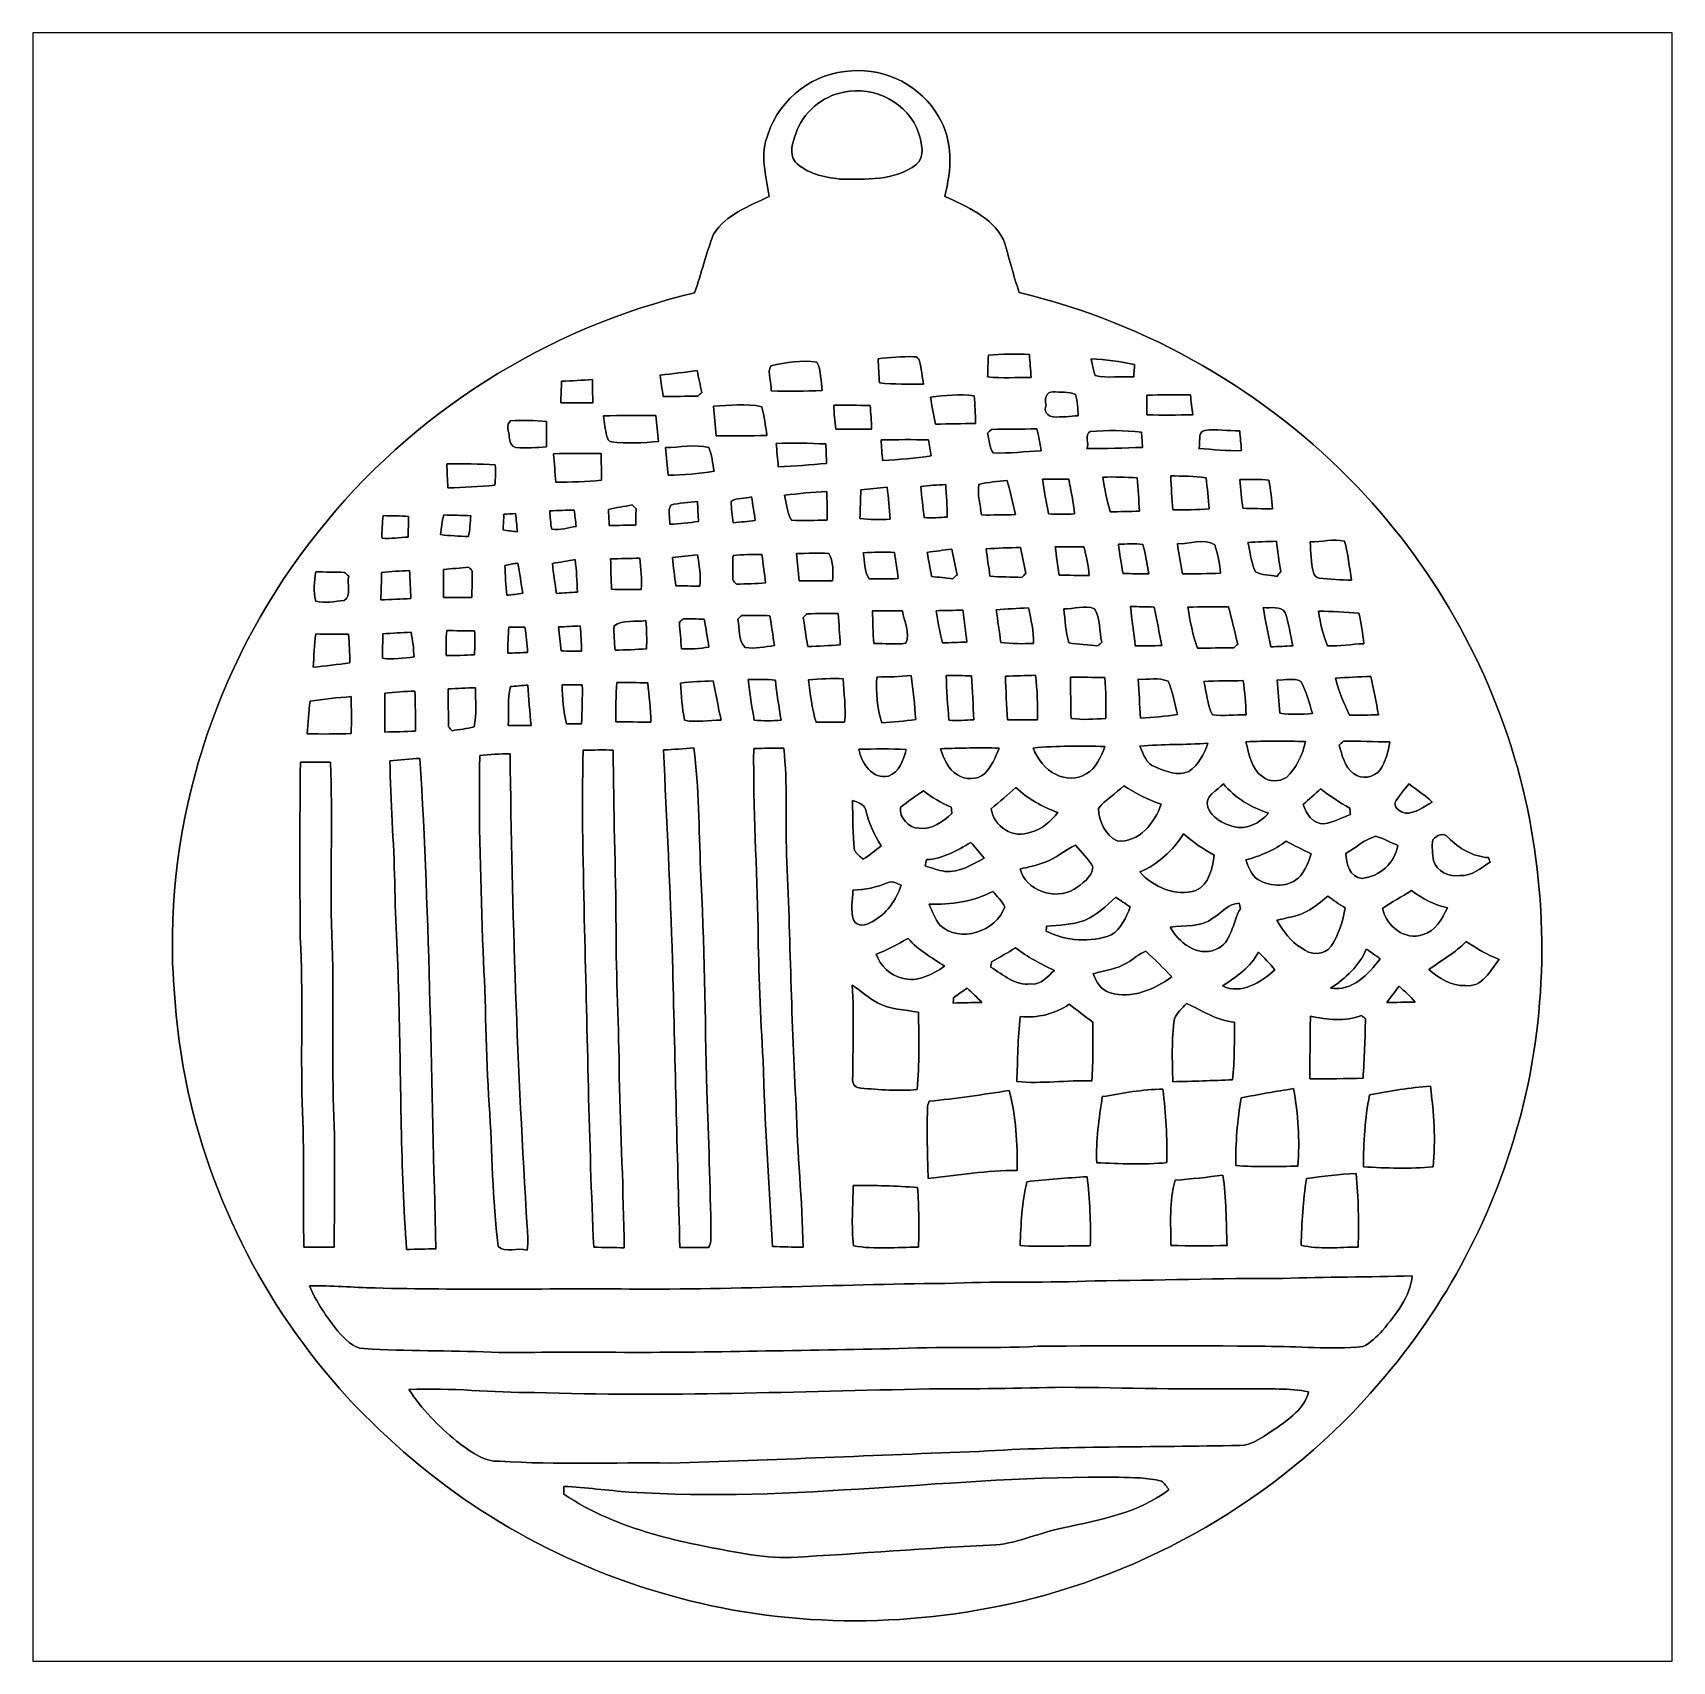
# Model space of a CAD drawing. Header units: centimetres. Extents: x -16.8 to 16.8, y -16.7 to 16.7.
import ezdxf

# ---------------------------------------------------------------- set-up
doc = ezdxf.new("R2010")
doc.units = ezdxf.units.CM
doc.header["$MEASUREMENT"] = 0
doc.layers.add('Layer 1', color=7, linetype='Continuous')

msp = doc.modelspace()

# ---------------------------------------------------------------- linework, layer by layer
at = {"layer": 'Layer 1', "color": 7}
for points, knots in [([(-16.77458, 16.66875), (-16.77458, 16.66875), (16.77458, 16.66875), (16.77458, 16.66875), (16.77458, 16.66875), (16.77458, 16.66875), (16.77458, -16.66875), (16.77458, -16.66875), (16.77458, -16.66875), (16.77458, -16.66875), (-16.77458, -16.66875), (-16.77458, -16.66875), (-16.77458, -16.66875), (-16.77458, -16.66875), (-16.77458, 16.66875), (-16.77458, 16.66875), (-16.77458, 16.66875), (-16.77458, 16.66875), (-16.77458, 16.66875), (-16.77458, 16.66875)], [0, 0, 0, 0, 0.16666667, 0.16666667, 0.16666667, 0.16666667, 0.33333333, 0.33333333, 0.33333333, 0.33333333, 0.5, 0.5, 0.5, 0.5, 0.66666667, 0.66666667, 0.66666667, 0.66666667, 1, 1, 1, 1]), ([(-1.72685, 14.59936), (-1.90253, 14.18519), (-1.76989, 13.73893), (-1.70321, 13.31666), (-1.70321, 13.31666), (-2.11737, 13.1251), (-2.58551, 12.9473), (-2.84339, 12.54795), (-2.84339, 12.54795), (-2.99297, 12.1539), (-3.09351, 11.74327), (-3.23144, 11.34427), (-3.23144, 11.34427), (-6.25404, 10.62919), (-9.03111, 8.88012), (-10.94811, 6.4322), (-10.94811, 6.4322), (-12.92966, 3.96452), (-14.01163, 0.78387), (-13.9125, -2.38196), (-13.9125, -2.38196), (-13.87263, -3.32634), (-13.7728, -4.27143), (-13.55408, -5.19254), (-13.55408, -5.19254), (-12.96353, -7.6768), (-11.66671, -9.99314), (-9.83756, -11.77784), (-9.83756, -11.77784), (-8.15869, -13.44366), (-6.05084, -14.67485), (-3.77261, -15.31161), (-3.77261, -15.31161), (-1.43157, -15.98366), (1.07915, -16.00165), (3.44558, -15.44426), (3.44558, -15.44426), (6.27098, -14.76728), (8.88294, -13.19495), (10.77277, -10.98409), (10.77277, -10.98409), (12.15037, -9.39976), (13.15402, -7.493), (13.68143, -5.46171), (13.68143, -5.46171), (14.24164, -3.28895), (14.23987, -0.97931), (13.71847, 1.2005), (13.71847, 1.2005), (13.15438, 3.50591), (11.96904, 5.6515), (10.33498, 7.37129), (10.33498, 7.37129), (8.4709, 9.32321), (6.03956, 10.72691), (3.41207, 11.35098), (3.41207, 11.35098), (3.28718, 11.71011), (3.20287, 12.08158), (3.08645, 12.44318), (3.08645, 12.44318), (2.84374, 12.90391), (2.3368, 13.1131), (1.88666, 13.31948), (1.88666, 13.31948), (2.02847, 13.85535), (2.06551, 14.46636), (1.76248, 14.95425), (1.76248, 14.95425), (1.4097, 15.56773), (0.6918, 15.95402), (-0.01658, 15.88629), (-0.01658, 15.88629), (-0.7807, 15.87147), (-1.49437, 15.32431), (-1.72685, 14.59936)], [0, 0, 0, 0, 0.05, 0.05, 0.05, 0.05, 0.1, 0.1, 0.1, 0.1, 0.15, 0.15, 0.15, 0.15, 0.2, 0.2, 0.2, 0.2, 0.25, 0.25, 0.25, 0.25, 0.3, 0.3, 0.3, 0.3, 0.35, 0.35, 0.35, 0.35, 0.4, 0.4, 0.4, 0.4, 0.45, 0.45, 0.45, 0.45, 0.5, 0.5, 0.5, 0.5, 0.55, 0.55, 0.55, 0.55, 0.6, 0.6, 0.6, 0.6, 0.65, 0.65, 0.65, 0.65, 0.7, 0.7, 0.7, 0.7, 0.75, 0.75, 0.75, 0.75, 0.8, 0.8, 0.8, 0.8, 0.85, 0.85, 0.85, 0.85, 0.9, 0.9, 0.9, 0.9, 1, 1, 1, 1]), ([(-0.17886, 15.45167), (0.44873, 15.59101), (1.14512, 15.23118), (1.35326, 14.61805), (1.35326, 14.61805), (1.41605, 14.41415), (1.49331, 14.13192), (1.30493, 13.97035), (1.30493, 13.97035), (0.85972, 13.63557), (0.26247, 13.66696), (-0.26388, 13.67331), (-0.26388, 13.67331), (-0.58667, 13.71988), (-0.94015, 13.78021), (-1.1744, 14.02962), (-1.1744, 14.02962), (-1.3081, 14.19719), (-1.22061, 14.4205), (-1.16276, 14.60112), (-1.16276, 14.60112), (-1.0227, 15.03292), (-0.62336, 15.37406), (-0.17886, 15.45167)], [0, 0, 0, 0, 0.14285714, 0.14285714, 0.14285714, 0.14285714, 0.28571429, 0.28571429, 0.28571429, 0.28571429, 0.42857143, 0.42857143, 0.42857143, 0.42857143, 0.57142857, 0.57142857, 0.57142857, 0.57142857, 0.71428571, 0.71428571, 0.71428571, 0.71428571, 1, 1, 1, 1]), ([(2.78059, 10.06722), (3.05894, 10.09403), (3.3401, 10.09721), (3.61985, 10.08204), (3.61985, 10.08204), (3.63326, 9.9254), (3.6449, 9.76912), (3.65689, 9.61214), (3.65689, 9.61214), (3.3595, 9.61849), (3.06105, 9.59132), (2.76472, 9.62272), (2.76472, 9.62272), (2.76895, 9.77089), (2.77424, 9.91905), (2.78059, 10.06722)], [0, 0, 0, 0, 0.2, 0.2, 0.2, 0.2, 0.4, 0.4, 0.4, 0.4, 0.6, 0.6, 0.6, 0.6, 1, 1, 1, 1]), ([(-3.93347, 9.66223), (-3.68194, 9.68798), (-3.43147, 9.72044), (-3.181, 9.7536), (-3.181, 9.7536), (-3.14466, 9.60508), (-3.11503, 9.4555), (-3.08469, 9.30557), (-3.08469, 9.30557), (-3.11221, 9.28088), (-3.13972, 9.25583), (-3.16689, 9.23043), (-3.16689, 9.23043), (-3.40289, 9.22726), (-3.6389, 9.22443), (-3.87491, 9.22196), (-3.87491, 9.22196), (-3.89678, 9.36872), (-3.91936, 9.51477), (-3.93347, 9.66223)], [0, 0, 0, 0, 0.16666667, 0.16666667, 0.16666667, 0.16666667, 0.33333333, 0.33333333, 0.33333333, 0.33333333, 0.5, 0.5, 0.5, 0.5, 0.66666667, 0.66666667, 0.66666667, 0.66666667, 1, 1, 1, 1]), ([(-1.66934, 9.85238), (-1.36454, 9.91411), (-1.03823, 9.97691), (-0.72778, 9.92752), (-0.72778, 9.92752), (-0.63923, 9.7476), (-0.64946, 9.53735), (-0.62054, 9.34297), (-0.62054, 9.34297), (-0.96908, 9.33344), (-1.31727, 9.32956), (-1.66546, 9.33767), (-1.66546, 9.33767), (-1.63936, 9.49642), (-1.76177, 9.70703), (-1.66934, 9.85238)], [0, 0, 0, 0, 0.2, 0.2, 0.2, 0.2, 0.4, 0.4, 0.4, 0.4, 0.6, 0.6, 0.6, 0.6, 1, 1, 1, 1]), ([(0.52458, 9.99278), (0.76623, 10.02453), (1.0093, 10.04288), (1.25342, 10.03723), (1.25342, 10.03723), (1.30951, 10.04358), (1.35819, 10.00337), (1.36984, 9.94904), (1.36984, 9.94904), (1.4097, 9.79276), (1.43298, 9.63224), (1.44992, 9.47173), (1.44992, 9.47173), (1.15006, 9.47491), (0.85019, 9.47208), (0.55174, 9.49925), (0.55174, 9.49925), (0.54363, 9.66399), (0.53375, 9.82839), (0.52458, 9.99278)], [0, 0, 0, 0, 0.16666667, 0.16666667, 0.16666667, 0.16666667, 0.33333333, 0.33333333, 0.33333333, 0.33333333, 0.5, 0.5, 0.5, 0.5, 0.66666667, 0.66666667, 0.66666667, 0.66666667, 1, 1, 1, 1]), ([(4.88421, 9.99137), (5.18301, 9.97938), (5.48005, 9.93951), (5.77321, 9.87954), (5.77321, 9.87954), (5.76862, 9.81569), (5.7598, 9.68763), (5.75522, 9.62378), (5.75522, 9.62378), (5.49451, 9.64494), (5.22217, 9.58885), (4.96605, 9.65271), (4.96605, 9.65271), (4.92654, 9.76242), (4.9089, 9.87813), (4.88421, 9.99137)], [0, 0, 0, 0, 0.2, 0.2, 0.2, 0.2, 0.4, 0.4, 0.4, 0.4, 0.6, 0.6, 0.6, 0.6, 1, 1, 1, 1]), ([(-5.95242, 9.53558), (-5.74216, 9.5437), (-5.53156, 9.55604), (-5.32165, 9.5698), (-5.32165, 9.5698), (-5.31954, 9.41176), (-5.31636, 9.25301), (-5.31636, 9.09461), (-5.31636, 9.09461), (-5.53473, 9.09144), (-5.75239, 9.08897), (-5.97041, 9.09144), (-5.97041, 9.09144), (-5.96618, 9.23996), (-5.95983, 9.38777), (-5.95242, 9.53558)], [0, 0, 0, 0, 0.2, 0.2, 0.2, 0.2, 0.4, 0.4, 0.4, 0.4, 0.6, 0.6, 0.6, 0.6, 1, 1, 1, 1]), ([(-2.84127, 9.02194), (-2.5146, 9.03781), (-2.1784, 9.08579), (-1.85632, 9.01418), (-1.85632, 9.01418), (-1.80552, 8.82191), (-1.78153, 8.6233), (-1.75189, 8.42645), (-1.75189, 8.42645), (-2.09726, 8.41622), (-2.44299, 8.41269), (-2.78836, 8.42045), (-2.78836, 8.42045), (-2.80635, 8.62118), (-2.82399, 8.82156), (-2.84127, 9.02194)], [0, 0, 0, 0, 0.2, 0.2, 0.2, 0.2, 0.4, 0.4, 0.4, 0.4, 0.6, 0.6, 0.6, 0.6, 1, 1, 1, 1]), ([(1.59561, 9.20821), (1.89054, 9.25477), (2.19251, 9.26924), (2.49026, 9.2389), (2.49026, 9.2389), (2.50931, 9.05087), (2.51566, 8.86213), (2.51777, 8.67304), (2.51777, 8.67304), (2.24437, 8.66457), (1.97132, 8.66105), (1.69862, 8.65787), (1.69862, 8.65787), (1.65735, 8.83991), (1.62489, 9.0237), (1.59561, 9.20821)], [0, 0, 0, 0, 0.2, 0.2, 0.2, 0.2, 0.4, 0.4, 0.4, 0.4, 0.6, 0.6, 0.6, 0.6, 1, 1, 1, 1]), ([(3.96487, 9.0491), (3.91866, 9.15529), (3.96769, 9.32356), (4.09787, 9.32109), (4.09787, 9.32109), (4.25062, 9.30275), (4.42313, 9.33344), (4.56565, 9.26042), (4.56565, 9.26042), (4.60163, 9.12036), (4.61222, 8.97431), (4.62139, 8.83003), (4.62139, 8.83003), (4.451, 8.81768), (4.2799, 8.79651), (4.10951, 8.80392), (4.10951, 8.80392), (4.0005, 8.80886), (3.89678, 8.93198), (3.96487, 9.0491)], [0, 0, 0, 0, 0.16666667, 0.16666667, 0.16666667, 0.16666667, 0.33333333, 0.33333333, 0.33333333, 0.33333333, 0.5, 0.5, 0.5, 0.5, 0.66666667, 0.66666667, 0.66666667, 0.66666667, 1, 1, 1, 1]), ([(6.0265, 9.25019), (6.32213, 9.25654), (6.61882, 9.26183), (6.91515, 9.25371), (6.91515, 9.25371), (6.92926, 9.11895), (6.94831, 8.98384), (6.96136, 8.84872), (6.96136, 8.84872), (6.64951, 8.84026), (6.33765, 8.83991), (6.0265, 8.84661), (6.0265, 8.84661), (6.02544, 8.98137), (6.02544, 9.11578), (6.0265, 9.25019)], [0, 0, 0, 0, 0.2, 0.2, 0.2, 0.2, 0.4, 0.4, 0.4, 0.4, 0.6, 0.6, 0.6, 0.6, 1, 1, 1, 1]), ([(-6.99629, 8.72455), (-6.75217, 8.73654), (-6.50593, 8.73619), (-6.26251, 8.71008), (-6.26251, 8.71008), (-6.26286, 8.53757), (-6.26216, 8.36401), (-6.26181, 8.19115), (-6.26181, 8.19115), (-6.46994, 8.17986), (-6.67949, 8.1601), (-6.88693, 8.17915), (-6.88693, 8.17915), (-6.98853, 8.19609), (-7.01252, 8.30792), (-7.02663, 8.39329), (-7.02663, 8.39329), (-7.0231, 8.49277), (-7.1053, 8.64729), (-6.99629, 8.72455)], [0, 0, 0, 0, 0.16666667, 0.16666667, 0.16666667, 0.16666667, 0.33333333, 0.33333333, 0.33333333, 0.33333333, 0.5, 0.5, 0.5, 0.5, 0.66666667, 0.66666667, 0.66666667, 0.66666667, 1, 1, 1, 1]), ([(-5.09764, 8.82438), (-4.73957, 8.83497), (-4.38079, 8.84026), (-4.02202, 8.83038), (-4.02202, 8.83038), (-4.00509, 8.65329), (-3.98674, 8.47654), (-3.96804, 8.29945), (-3.96804, 8.29945), (-4.28943, 8.27899), (-4.61433, 8.24971), (-4.93395, 8.29522), (-4.93395, 8.29522), (-4.99639, 8.29839), (-5.01121, 8.36401), (-5.02638, 8.41234), (-5.02638, 8.41234), (-5.06236, 8.54745), (-5.07894, 8.68645), (-5.09764, 8.82438)], [0, 0, 0, 0, 0.16666667, 0.16666667, 0.16666667, 0.16666667, 0.33333333, 0.33333333, 0.33333333, 0.33333333, 0.5, 0.5, 0.5, 0.5, 0.66666667, 0.66666667, 0.66666667, 0.66666667, 1, 1, 1, 1]), ([(-0.38418, 9.04734), (-0.13688, 9.04663), (0.11112, 9.04381), (0.35913, 9.03781), (0.35913, 9.03781), (0.37536, 8.87801), (0.39194, 8.71749), (0.38841, 8.55662), (0.38841, 8.55662), (0.1457, 8.55592), (-0.09737, 8.55521), (-0.33973, 8.55521), (-0.33973, 8.55521), (-0.35842, 8.71926), (-0.37747, 8.88294), (-0.38418, 9.04734)], [0, 0, 0, 0, 0.2, 0.2, 0.2, 0.2, 0.4, 0.4, 0.4, 0.4, 0.6, 0.6, 0.6, 0.6, 1, 1, 1, 1]), ([(2.85009, 8.54922), (3.15771, 8.55451), (3.46604, 8.55698), (3.77437, 8.55804), (3.77437, 8.55804), (3.80859, 8.41057), (3.83752, 8.26241), (3.86221, 8.11318), (3.86221, 8.11318), (3.53483, 8.09413), (3.2071, 8.05497), (2.87902, 8.06626), (2.87902, 8.06626), (2.79929, 8.1855), (2.79929, 8.3379), (2.7626, 8.47302), (2.7626, 8.47302), (2.79153, 8.49842), (2.82081, 8.52382), (2.85009, 8.54922)], [0, 0, 0, 0, 0.16666667, 0.16666667, 0.16666667, 0.16666667, 0.33333333, 0.33333333, 0.33333333, 0.33333333, 0.5, 0.5, 0.5, 0.5, 0.66666667, 0.66666667, 0.66666667, 0.66666667, 1, 1, 1, 1]), ([(4.8641, 8.50406), (5.21194, 8.53405), (5.56436, 8.53158), (5.91256, 8.49559), (5.91256, 8.49559), (5.92032, 8.39047), (5.92843, 8.28569), (5.9369, 8.18021), (5.9369, 8.18021), (5.5566, 8.17386), (5.17666, 8.14599), (4.79672, 8.15904), (4.79672, 8.15904), (4.85246, 8.24159), (4.73886, 8.45044), (4.8641, 8.50406)], [0, 0, 0, 0, 0.2, 0.2, 0.2, 0.2, 0.4, 0.4, 0.4, 0.4, 0.6, 0.6, 0.6, 0.6, 1, 1, 1, 1]), ([(7.20972, 8.52487), (7.44432, 8.56862), (7.68667, 8.51323), (7.92445, 8.51888), (7.92445, 8.51888), (7.93715, 8.38482), (7.94949, 8.25041), (7.96078, 8.11565), (7.96078, 8.11565), (7.66904, 8.10366), (7.37729, 8.13647), (7.08731, 8.15904), (7.08731, 8.15904), (7.1374, 8.25535), (7.04286, 8.49701), (7.20972, 8.52487)], [0, 0, 0, 0, 0.2, 0.2, 0.2, 0.2, 0.4, 0.4, 0.4, 0.4, 0.6, 0.6, 0.6, 0.6, 1, 1, 1, 1]), ([(-6.1154, 8.05004), (-5.79155, 8.05886), (-5.4677, 8.05956), (-5.14385, 8.05286), (-5.14385, 8.05286), (-5.14138, 7.87224), (-5.13609, 7.69091), (-5.13891, 7.50993), (-5.13891, 7.50993), (-5.4483, 7.47995), (-5.7591, 7.46831), (-6.06954, 7.46548), (-6.06954, 7.46548), (-6.08718, 7.66022), (-6.10376, 7.85495), (-6.1154, 8.05004)], [0, 0, 0, 0, 0.2, 0.2, 0.2, 0.2, 0.4, 0.4, 0.4, 0.4, 0.6, 0.6, 0.6, 0.6, 1, 1, 1, 1]), ([(-3.82764, 8.17527), (-3.53413, 8.18092), (-3.22721, 8.24936), (-2.93864, 8.17915), (-2.93864, 8.17915), (-2.87726, 8.02358), (-2.86385, 7.85424), (-2.83034, 7.69126), (-2.83034, 7.69126), (-3.14219, 7.6387), (-3.45828, 7.61718), (-3.77402, 7.60906), (-3.77402, 7.60906), (-3.78989, 7.79815), (-3.80824, 7.98654), (-3.82764, 8.17527)], [0, 0, 0, 0, 0.2, 0.2, 0.2, 0.2, 0.4, 0.4, 0.4, 0.4, 0.6, 0.6, 0.6, 0.6, 1, 1, 1, 1]), ([(-1.56139, 8.26276), (-1.22308, 8.27087), (-0.88406, 8.27017), (-0.54575, 8.25041), (-0.54575, 8.25041), (-0.54116, 8.11883), (-0.53375, 7.98583), (-0.53446, 7.85354), (-0.53446, 7.85354), (-0.86219, 7.82779), (-1.18957, 7.79427), (-1.518, 7.78192), (-1.518, 7.78192), (-1.53317, 7.94279), (-1.54764, 8.10225), (-1.56139, 8.26276)], [0, 0, 0, 0, 0.2, 0.2, 0.2, 0.2, 0.4, 0.4, 0.4, 0.4, 0.6, 0.6, 0.6, 0.6, 1, 1, 1, 1]), ([(0.58561, 8.33226), (0.90805, 8.34108), (1.23049, 8.34178), (1.55293, 8.33437), (1.55293, 8.33437), (1.57198, 8.22537), (1.59385, 8.11495), (1.6129, 8.00559), (1.6129, 8.00559), (1.28235, 7.95549), (0.94862, 7.9315), (0.61524, 7.91386), (0.61524, 7.91386), (0.60396, 8.05321), (0.59267, 8.19291), (0.58561, 8.33226)], [0, 0, 0, 0, 0.2, 0.2, 0.2, 0.2, 0.4, 0.4, 0.4, 0.4, 0.6, 0.6, 0.6, 0.6, 1, 1, 1, 1]), ([(-8.30157, 7.84084), (-7.97101, 7.84754), (-7.64011, 7.84366), (-7.30956, 7.82391), (-7.30956, 7.82391), (-7.30497, 7.68421), (-7.30321, 7.54309), (-7.31979, 7.4041), (-7.31979, 7.4041), (-7.63905, 7.37658), (-7.95937, 7.36), (-8.27969, 7.35118), (-8.27969, 7.35118), (-8.28922, 7.51452), (-8.29628, 7.67786), (-8.30157, 7.84084)], [0, 0, 0, 0, 0.2, 0.2, 0.2, 0.2, 0.4, 0.4, 0.4, 0.4, 0.6, 0.6, 0.6, 0.6, 1, 1, 1, 1]), ([(1.39947, 7.38293), (1.56845, 7.40163), (1.73778, 7.41045), (1.90782, 7.42033), (1.90782, 7.42033), (1.91805, 7.19878), (1.93993, 6.97724), (1.93746, 6.75499), (1.93746, 6.75499), (1.78012, 6.74511), (1.62313, 6.73382), (1.46579, 6.74229), (1.46579, 6.74229), (1.44145, 6.95572), (1.41711, 7.16915), (1.39947, 7.38293)], [0, 0, 0, 0, 0.2, 0.2, 0.2, 0.2, 0.4, 0.4, 0.4, 0.4, 0.6, 0.6, 0.6, 0.6, 1, 1, 1, 1]), ([(2.58833, 7.4228), (2.77742, 7.46901), (2.97215, 7.48312), (3.16512, 7.50499), (3.16512, 7.50499), (3.2258, 7.27287), (3.28718, 7.04039), (3.33481, 6.80473), (3.33481, 6.80473), (3.10268, 6.79909), (2.87126, 6.79415), (2.63948, 6.79697), (2.63948, 6.79697), (2.61761, 7.0037), (2.5467, 7.21642), (2.58833, 7.4228)], [0, 0, 0, 0, 0.2, 0.2, 0.2, 0.2, 0.4, 0.4, 0.4, 0.4, 0.6, 0.6, 0.6, 0.6, 1, 1, 1, 1]), ([(3.88867, 7.53039), (4.02272, 7.53039), (4.29084, 7.53039), (4.42489, 7.53039), (4.42489, 7.53039), (4.47216, 7.29474), (4.51661, 7.05802), (4.54378, 6.81884), (4.54378, 6.81884), (4.36704, 6.81108), (4.19029, 6.81214), (4.01355, 6.81849), (4.01355, 6.81849), (3.96769, 7.0552), (3.91689, 7.29086), (3.88867, 7.53039)], [0, 0, 0, 0, 0.2, 0.2, 0.2, 0.2, 0.4, 0.4, 0.4, 0.4, 0.6, 0.6, 0.6, 0.6, 1, 1, 1, 1]), ([(5.12374, 7.57132), (5.35658, 7.58084), (5.58976, 7.56885), (5.82295, 7.55897), (5.82295, 7.55897), (5.84059, 7.33107), (5.86211, 7.10318), (5.87057, 6.87458), (5.87057, 6.87458), (5.6709, 6.86894), (5.47158, 6.86435), (5.27262, 6.86012), (5.27262, 6.86012), (5.20947, 7.09436), (5.15444, 7.33072), (5.12374, 7.57132)], [0, 0, 0, 0, 0.2, 0.2, 0.2, 0.2, 0.4, 0.4, 0.4, 0.4, 0.6, 0.6, 0.6, 0.6, 1, 1, 1, 1]), ([(6.51404, 7.59636), (6.75428, 7.59707), (6.99558, 7.58931), (7.23477, 7.55897), (7.23477, 7.55897), (7.25946, 7.34695), (7.28557, 7.13458), (7.30038, 6.92115), (7.30038, 6.92115), (7.05238, 6.90809), (6.80473, 6.89786), (6.55673, 6.90174), (6.55673, 6.90174), (6.53415, 7.13246), (6.5218, 7.36459), (6.51404, 7.59636)], [0, 0, 0, 0, 0.2, 0.2, 0.2, 0.2, 0.4, 0.4, 0.4, 0.4, 0.6, 0.6, 0.6, 0.6, 1, 1, 1, 1]), ([(7.92903, 7.52299), (8.12624, 7.52334), (8.32591, 7.53004), (8.52311, 7.50888), (8.52311, 7.50888), (8.55416, 7.31449), (8.58026, 7.11906), (8.59719, 6.92256), (8.59719, 6.92256), (8.39364, 6.92221), (8.18974, 6.92961), (7.98654, 6.93349), (7.98654, 6.93349), (7.96325, 7.12964), (7.94279, 7.32614), (7.92903, 7.52299)], [0, 0, 0, 0, 0.2, 0.2, 0.2, 0.2, 0.4, 0.4, 0.4, 0.4, 0.6, 0.6, 0.6, 0.6, 1, 1, 1, 1]), ([(-3.72004, 6.99876), (-3.54189, 7.04709), (-3.35598, 7.05485), (-3.17324, 7.07037), (-3.17324, 7.07037), (-3.16794, 6.96912), (-3.15701, 6.76628), (-3.15172, 6.66503), (-3.15172, 6.66503), (-3.34504, 6.63646), (-3.54013, 6.62199), (-3.73486, 6.60647), (-3.73486, 6.60647), (-3.73521, 6.73664), (-3.78389, 6.87881), (-3.72004, 6.99876)], [0, 0, 0, 0, 0.2, 0.2, 0.2, 0.2, 0.4, 0.4, 0.4, 0.4, 0.6, 0.6, 0.6, 0.6, 1, 1, 1, 1]), ([(-2.48603, 7.07143), (-2.36608, 7.15892), (-2.20239, 7.12682), (-2.06622, 7.16597), (-2.06622, 7.16597), (-2.03976, 7.00476), (-2.0133, 6.84354), (-1.98931, 6.68161), (-1.98931, 6.68161), (-2.13995, 6.66609), (-2.29129, 6.65374), (-2.44122, 6.63963), (-2.44122, 6.63963), (-2.46309, 6.78286), (-2.47615, 6.9275), (-2.48603, 7.07143)], [0, 0, 0, 0, 0.2, 0.2, 0.2, 0.2, 0.4, 0.4, 0.4, 0.4, 0.6, 0.6, 0.6, 0.6, 1, 1, 1, 1]), ([(-1.39136, 7.20019), (-1.10314, 7.23688), (-0.81351, 7.26475), (-0.52317, 7.28063), (-0.52317, 7.28063), (-0.52105, 7.08519), (-0.52035, 6.8894), (-0.52141, 6.69325), (-0.52141, 6.69325), (-0.76412, 6.6869), (-1.00683, 6.67879), (-1.24883, 6.69043), (-1.24883, 6.69043), (-1.34197, 6.84248), (-1.3522, 7.02945), (-1.39136, 7.20019)], [0, 0, 0, 0, 0.2, 0.2, 0.2, 0.2, 0.4, 0.4, 0.4, 0.4, 0.6, 0.6, 0.6, 0.6, 1, 1, 1, 1]), ([(0.1718, 7.30956), (0.34996, 7.33319), (0.52811, 7.34942), (0.70767, 7.366), (0.70767, 7.366), (0.74119, 7.14869), (0.75247, 6.92891), (0.7687, 6.70948), (0.7687, 6.70948), (0.56374, 6.6996), (0.35701, 6.6996), (0.15346, 6.72818), (0.15346, 6.72818), (0.15875, 6.92221), (0.16475, 7.11588), (0.1718, 7.30956)], [0, 0, 0, 0, 0.2, 0.2, 0.2, 0.2, 0.4, 0.4, 0.4, 0.4, 0.6, 0.6, 0.6, 0.6, 1, 1, 1, 1]), ([(-9.60508, 6.78321), (-9.43116, 6.78039), (-9.25654, 6.77933), (-9.08297, 6.7691), (-9.08297, 6.7691), (-9.0865, 6.62799), (-9.09038, 6.48723), (-9.09461, 6.34577), (-9.09461, 6.34577), (-9.27206, 6.33201), (-9.44951, 6.31331), (-9.62731, 6.31931), (-9.62731, 6.31931), (-9.63401, 6.47453), (-9.61849, 6.62905), (-9.60508, 6.78321)], [0, 0, 0, 0, 0.2, 0.2, 0.2, 0.2, 0.4, 0.4, 0.4, 0.4, 0.6, 0.6, 0.6, 0.6, 1, 1, 1, 1]), ([(-8.36577, 6.79803), (-8.18198, 6.79344), (-7.99747, 6.79062), (-7.81332, 6.78109), (-7.81332, 6.78109), (-7.82108, 6.63928), (-7.83026, 6.4957), (-7.85777, 6.35564), (-7.85777, 6.35564), (-8.04933, 6.36693), (-8.24054, 6.37117), (-8.43068, 6.3948), (-8.43068, 6.3948), (-8.41728, 6.53097), (-8.39858, 6.66574), (-8.36577, 6.79803)], [0, 0, 0, 0, 0.2, 0.2, 0.2, 0.2, 0.4, 0.4, 0.4, 0.4, 0.6, 0.6, 0.6, 0.6, 1, 1, 1, 1]), ([(-7.13352, 6.81073), (-7.07355, 6.81496), (-6.95325, 6.82272), (-6.89328, 6.82696), (-6.89328, 6.82696), (-6.88093, 6.70313), (-6.86858, 6.57895), (-6.858, 6.45478), (-6.858, 6.45478), (-6.95607, 6.46218), (-7.05344, 6.47559), (-7.1501, 6.49182), (-7.1501, 6.49182), (-7.14763, 6.60118), (-7.13916, 6.70348), (-7.13352, 6.81073)], [0, 0, 0, 0, 0.2, 0.2, 0.2, 0.2, 0.4, 0.4, 0.4, 0.4, 0.6, 0.6, 0.6, 0.6, 1, 1, 1, 1]), ([(-6.19372, 6.88269), (-6.02791, 6.88904), (-5.8614, 6.89398), (-5.69524, 6.89857), (-5.69524, 6.89857), (-5.68149, 6.78674), (-5.66843, 6.67491), (-5.65503, 6.56272), (-5.65503, 6.56272), (-5.81978, 6.53344), (-5.98699, 6.48547), (-6.15527, 6.50416), (-6.15527, 6.50416), (-6.17996, 6.62905), (-6.18596, 6.7564), (-6.19372, 6.88269)], [0, 0, 0, 0, 0.2, 0.2, 0.2, 0.2, 0.4, 0.4, 0.4, 0.4, 0.6, 0.6, 0.6, 0.6, 1, 1, 1, 1]), ([(-4.99639, 6.91268), (-4.83447, 6.94655), (-4.67078, 6.97265), (-4.50744, 7.00158), (-4.50744, 7.00158), (-4.48169, 6.97548), (-4.45558, 6.94902), (-4.42948, 6.92291), (-4.42948, 6.92291), (-4.43195, 6.81284), (-4.43195, 6.70066), (-4.43583, 6.59024), (-4.43583, 6.59024), (-4.61645, 6.58777), (-4.79637, 6.58248), (-4.97664, 6.58495), (-4.97664, 6.58495), (-4.9844, 6.69502), (-4.99004, 6.80332), (-4.99639, 6.91268)], [0, 0, 0, 0, 0.16666667, 0.16666667, 0.16666667, 0.16666667, 0.33333333, 0.33333333, 0.33333333, 0.33333333, 0.5, 0.5, 0.5, 0.5, 0.66666667, 0.66666667, 0.66666667, 0.66666667, 1, 1, 1, 1]), ([(0.22154, 6.02403), (0.43321, 6.03356), (0.64594, 6.04696), (0.8576, 6.03038), (0.8576, 6.03038), (0.88336, 5.85153), (0.91616, 5.67372), (0.93345, 5.49381), (0.93345, 5.49381), (0.73519, 5.49028), (0.53693, 5.48076), (0.33937, 5.49204), (0.33937, 5.49204), (0.22895, 5.64127), (0.26176, 5.84906), (0.22154, 6.02403)], [0, 0, 0, 0, 0.2, 0.2, 0.2, 0.2, 0.4, 0.4, 0.4, 0.4, 0.6, 0.6, 0.6, 0.6, 1, 1, 1, 1]), ([(1.52859, 6.03144), (1.6951, 6.05931), (1.86267, 6.07554), (2.03094, 6.09459), (2.03094, 6.09459), (2.07539, 5.92067), (2.10891, 5.74428), (2.13924, 5.56719), (2.13924, 5.56719), (2.11067, 5.54249), (2.08209, 5.51744), (2.05423, 5.49204), (2.05423, 5.49204), (1.90888, 5.50792), (1.76318, 5.52379), (1.6189, 5.53861), (1.6189, 5.53861), (1.58715, 5.70301), (1.55893, 5.8674), (1.52859, 6.03144)], [0, 0, 0, 0, 0.16666667, 0.16666667, 0.16666667, 0.16666667, 0.33333333, 0.33333333, 0.33333333, 0.33333333, 0.5, 0.5, 0.5, 0.5, 0.66666667, 0.66666667, 0.66666667, 0.66666667, 1, 1, 1, 1]), ([(2.73544, 6.10588), (2.96968, 6.11576), (3.20463, 6.12916), (3.43958, 6.13128), (3.43958, 6.13128), (3.47521, 5.95524), (3.5119, 5.77921), (3.54683, 5.60246), (3.54683, 5.60246), (3.51896, 5.5753), (3.49179, 5.54778), (3.46498, 5.52027), (3.46498, 5.52027), (3.24697, 5.52556), (3.02966, 5.52732), (2.8127, 5.5439), (2.8127, 5.5439), (2.78941, 5.73158), (2.75519, 5.91785), (2.73544, 6.10588)], [0, 0, 0, 0, 0.16666667, 0.16666667, 0.16666667, 0.16666667, 0.33333333, 0.33333333, 0.33333333, 0.33333333, 0.5, 0.5, 0.5, 0.5, 0.66666667, 0.66666667, 0.66666667, 0.66666667, 1, 1, 1, 1]), ([(4.15078, 6.14398), (4.34516, 6.1468), (4.53954, 6.14751), (4.73463, 6.14609), (4.73463, 6.14609), (4.78296, 5.95242), (4.83341, 5.75698), (4.83976, 5.55625), (4.83976, 5.55625), (4.6355, 5.55907), (4.4323, 5.56154), (4.22875, 5.56613), (4.22875, 5.56613), (4.19876, 5.75839), (4.17089, 5.95066), (4.15078, 6.14398)], [0, 0, 0, 0, 0.2, 0.2, 0.2, 0.2, 0.4, 0.4, 0.4, 0.4, 0.6, 0.6, 0.6, 0.6, 1, 1, 1, 1]), ([(5.4416, 6.19795), (5.60599, 6.18984), (5.77815, 6.23217), (5.94113, 6.19125), (5.94113, 6.19125), (6.00322, 5.99616), (6.02686, 5.7912), (6.06178, 5.58976), (6.06178, 5.58976), (5.88574, 5.59329), (5.71112, 5.59329), (5.53579, 5.59999), (5.53579, 5.59999), (5.49769, 5.79826), (5.46664, 5.99793), (5.4416, 6.19795)], [0, 0, 0, 0, 0.2, 0.2, 0.2, 0.2, 0.4, 0.4, 0.4, 0.4, 0.6, 0.6, 0.6, 0.6, 1, 1, 1, 1]), ([(6.6488, 6.21277), (6.89469, 6.18384), (7.19596, 6.33624), (7.41715, 6.1849), (7.41715, 6.1849), (7.47466, 5.99616), (7.51558, 5.80178), (7.53357, 5.60529), (7.53357, 5.60529), (7.27392, 5.59682), (7.01463, 5.59259), (6.75569, 5.59012), (6.75569, 5.59012), (6.71759, 5.79755), (6.67456, 6.00357), (6.6488, 6.21277)], [0, 0, 0, 0, 0.2, 0.2, 0.2, 0.2, 0.4, 0.4, 0.4, 0.4, 0.6, 0.6, 0.6, 0.6, 1, 1, 1, 1]), ([(8.09166, 6.23288), (8.28534, 6.24522), (8.48007, 6.25616), (8.67481, 6.25792), (8.67481, 6.25792), (8.70021, 6.0512), (8.72984, 5.84517), (8.76229, 5.63915), (8.76229, 5.63915), (8.73548, 5.60599), (8.70902, 5.57283), (8.68292, 5.53896), (8.68292, 5.53896), (8.54216, 5.57248), (8.37283, 5.55449), (8.24689, 5.63633), (8.24689, 5.63633), (8.15164, 5.81978), (8.14529, 6.03532), (8.09166, 6.23288)], [0, 0, 0, 0, 0.16666667, 0.16666667, 0.16666667, 0.16666667, 0.33333333, 0.33333333, 0.33333333, 0.33333333, 0.5, 0.5, 0.5, 0.5, 0.66666667, 0.66666667, 0.66666667, 0.66666667, 1, 1, 1, 1]), ([(9.36731, 6.24628), (9.59838, 6.2417), (9.83862, 6.31472), (10.06828, 6.26251), (10.06828, 6.26251), (10.14201, 6.00075), (10.16952, 5.72911), (10.21009, 5.46065), (10.21009, 5.46065), (9.99067, 5.47017), (9.77018, 5.47723), (9.55322, 5.50263), (9.55322, 5.50263), (9.48972, 5.51004), (9.4428, 5.55978), (9.43222, 5.62116), (9.43222, 5.62116), (9.38459, 5.82612), (9.37507, 6.03709), (9.36731, 6.24628)], [0, 0, 0, 0, 0.16666667, 0.16666667, 0.16666667, 0.16666667, 0.33333333, 0.33333333, 0.33333333, 0.33333333, 0.5, 0.5, 0.5, 0.5, 0.66666667, 0.66666667, 0.66666667, 0.66666667, 1, 1, 1, 1]), ([(-8.36824, 5.68043), (-8.19785, 5.6963), (-8.02781, 5.71324), (-7.85742, 5.72946), (-7.85742, 5.72946), (-7.83237, 5.70406), (-7.80697, 5.67866), (-7.78122, 5.65326), (-7.78122, 5.65326), (-7.78369, 5.47158), (-7.78651, 5.2899), (-7.79039, 5.10787), (-7.79039, 5.10787), (-7.98336, 5.10646), (-8.17598, 5.10646), (-8.36824, 5.10787), (-8.36824, 5.10787), (-8.37001, 5.29907), (-8.37001, 5.48958), (-8.36824, 5.68043)], [0, 0, 0, 0, 0.16666667, 0.16666667, 0.16666667, 0.16666667, 0.33333333, 0.33333333, 0.33333333, 0.33333333, 0.5, 0.5, 0.5, 0.5, 0.66666667, 0.66666667, 0.66666667, 0.66666667, 1, 1, 1, 1]), ([(-7.11341, 5.76439), (-7.02592, 5.78026), (-6.93843, 5.79684), (-6.85094, 5.81201), (-6.85094, 5.81201), (-6.80896, 5.60776), (-6.78109, 5.40067), (-6.74934, 5.19465), (-6.74934, 5.19465), (-6.85871, 5.17948), (-6.96736, 5.16255), (-7.07708, 5.15232), (-7.07708, 5.15232), (-7.09224, 5.35622), (-7.10459, 5.56048), (-7.11341, 5.76439)], [0, 0, 0, 0, 0.2, 0.2, 0.2, 0.2, 0.4, 0.4, 0.4, 0.4, 0.6, 0.6, 0.6, 0.6, 1, 1, 1, 1]), ([(-6.14186, 5.80425), (-5.98734, 5.83106), (-5.83212, 5.85788), (-5.6769, 5.88257), (-5.6769, 5.88257), (-5.64656, 5.66244), (-5.64021, 5.44054), (-5.62998, 5.21864), (-5.62998, 5.21864), (-5.77215, 5.20947), (-5.91326, 5.19783), (-6.05508, 5.19007), (-6.05508, 5.19007), (-6.0893, 5.39397), (-6.12316, 5.59823), (-6.14186, 5.80425)], [0, 0, 0, 0, 0.2, 0.2, 0.2, 0.2, 0.4, 0.4, 0.4, 0.4, 0.6, 0.6, 0.6, 0.6, 1, 1, 1, 1]), ([(-4.94912, 5.89668), (-4.75015, 5.90268), (-4.55119, 5.90726), (-4.35151, 5.9115), (-4.35151, 5.9115), (-4.3367, 5.69913), (-4.30495, 5.48499), (-4.32364, 5.27156), (-4.32364, 5.27156), (-4.52579, 5.27297), (-4.72793, 5.27403), (-4.92972, 5.27509), (-4.92972, 5.27509), (-4.94065, 5.48217), (-4.9463, 5.6896), (-4.94912, 5.89668)], [0, 0, 0, 0, 0.2, 0.2, 0.2, 0.2, 0.4, 0.4, 0.4, 0.4, 0.6, 0.6, 0.6, 0.6, 1, 1, 1, 1]), ([(-3.68265, 5.92455), (-3.51331, 5.94431), (-3.34292, 5.96265), (-3.17324, 5.98346), (-3.17324, 5.98346), (-3.13902, 5.77144), (-3.09739, 5.55519), (-3.12596, 5.34), (-3.12596, 5.34), (-3.28965, 5.34282), (-3.45193, 5.34388), (-3.61491, 5.34635), (-3.61491, 5.34635), (-3.6389, 5.53896), (-3.66501, 5.73123), (-3.68265, 5.92455)], [0, 0, 0, 0, 0.2, 0.2, 0.2, 0.2, 0.4, 0.4, 0.4, 0.4, 0.6, 0.6, 0.6, 0.6, 1, 1, 1, 1]), ([(-2.4444, 5.96935), (-2.24861, 5.98029), (-2.0514, 5.99828), (-1.85491, 5.98664), (-1.85491, 5.98664), (-1.82774, 5.79367), (-1.80093, 5.60105), (-1.77871, 5.40738), (-1.77871, 5.40738), (-1.97626, 5.38798), (-2.17593, 5.38762), (-2.37384, 5.38057), (-2.37384, 5.38057), (-2.39889, 5.40738), (-2.42394, 5.43348), (-2.44898, 5.45994), (-2.44898, 5.45994), (-2.44863, 5.62998), (-2.44934, 5.79931), (-2.4444, 5.96935)], [0, 0, 0, 0, 0.16666667, 0.16666667, 0.16666667, 0.16666667, 0.33333333, 0.33333333, 0.33333333, 0.33333333, 0.5, 0.5, 0.5, 0.5, 0.66666667, 0.66666667, 0.66666667, 0.66666667, 1, 1, 1, 1]), ([(-1.14512, 6.00569), (-0.92498, 6.00675), (-0.70238, 6.0325), (-0.48225, 6.00745), (-0.48225, 6.00745), (-0.38911, 5.83988), (-0.38876, 5.63421), (-0.41063, 5.44724), (-0.41063, 5.44724), (-0.63712, 5.44865), (-0.86325, 5.44936), (-1.08938, 5.45006), (-1.08938, 5.45006), (-1.1116, 5.63527), (-1.13101, 5.82013), (-1.14512, 6.00569)], [0, 0, 0, 0, 0.2, 0.2, 0.2, 0.2, 0.4, 0.4, 0.4, 0.4, 0.6, 0.6, 0.6, 0.6, 1, 1, 1, 1]), ([(-10.98479, 5.63351), (-10.78936, 5.62963), (-10.59356, 5.62539), (-10.39777, 5.62151), (-10.39777, 5.62151), (-10.36884, 5.59647), (-10.33956, 5.57177), (-10.31028, 5.54673), (-10.31028, 5.54673), (-10.35403, 5.39503), (-10.23761, 5.1435), (-10.40271, 5.04366), (-10.40271, 5.04366), (-10.59356, 5.03555), (-10.79465, 4.97875), (-10.98374, 5.03132), (-10.98374, 5.03132), (-11.03948, 5.22676), (-11.01337, 5.43525), (-10.98479, 5.63351)], [0, 0, 0, 0, 0.16666667, 0.16666667, 0.16666667, 0.16666667, 0.33333333, 0.33333333, 0.33333333, 0.33333333, 0.5, 0.5, 0.5, 0.5, 0.66666667, 0.66666667, 0.66666667, 0.66666667, 1, 1, 1, 1]), ([(-9.63542, 5.62151), (-9.44563, 5.64092), (-9.25477, 5.65079), (-9.06392, 5.65891), (-9.06392, 5.65891), (-9.05439, 5.46911), (-9.04381, 5.27861), (-9.03605, 5.08847), (-9.03605, 5.08847), (-9.24101, 5.07541), (-9.44633, 5.06589), (-9.65129, 5.05707), (-9.65129, 5.05707), (-9.64671, 5.24545), (-9.64142, 5.43348), (-9.63542, 5.62151)], [0, 0, 0, 0, 0.2, 0.2, 0.2, 0.2, 0.4, 0.4, 0.4, 0.4, 0.6, 0.6, 0.6, 0.6, 1, 1, 1, 1]), ([(-2.26554, 4.74239), (-2.07433, 4.74133), (-1.88242, 4.73886), (-1.69086, 4.73534), (-1.69086, 4.73534), (-1.65841, 4.53249), (-1.62842, 4.32894), (-1.59808, 4.12574), (-1.59808, 4.12574), (-1.79493, 4.09787), (-1.99778, 4.04989), (-2.19534, 4.08411), (-2.19534, 4.08411), (-2.34985, 4.22769), (-2.30082, 4.47428), (-2.3495, 4.66266), (-2.3495, 4.66266), (-2.32163, 4.68912), (-2.29341, 4.71593), (-2.26554, 4.74239)], [0, 0, 0, 0, 0.16666667, 0.16666667, 0.16666667, 0.16666667, 0.33333333, 0.33333333, 0.33333333, 0.33333333, 0.5, 0.5, 0.5, 0.5, 0.66666667, 0.66666667, 0.66666667, 0.66666667, 1, 1, 1, 1]), ([(-0.92569, 4.7752), (-0.71543, 4.77767), (-0.50483, 4.77943), (-0.29457, 4.78049), (-0.29457, 4.78049), (-0.27728, 4.566), (-0.26035, 4.35081), (-0.25118, 4.13561), (-0.25118, 4.13561), (-0.47131, 4.12221), (-0.6918, 4.11304), (-0.91158, 4.10422), (-0.91158, 4.10422), (-0.95356, 4.30107), (-0.97825, 4.50144), (-1.00648, 4.70041), (-1.00648, 4.70041), (-0.97966, 4.72546), (-0.9525, 4.75015), (-0.92569, 4.7752)], [0, 0, 0, 0, 0.16666667, 0.16666667, 0.16666667, 0.16666667, 0.33333333, 0.33333333, 0.33333333, 0.33333333, 0.5, 0.5, 0.5, 0.5, 0.66666667, 0.66666667, 0.66666667, 0.66666667, 1, 1, 1, 1]), ([(0.41099, 4.83552), (0.61524, 4.83411), (0.8195, 4.83306), (1.02376, 4.83694), (1.02376, 4.83694), (1.04775, 4.61892), (1.19451, 4.3815), (1.09149, 4.17089), (1.09149, 4.17089), (0.87418, 4.14126), (0.65299, 4.16384), (0.43497, 4.16878), (0.43497, 4.16878), (0.42192, 4.39103), (0.4124, 4.61327), (0.41099, 4.83552)], [0, 0, 0, 0, 0.2, 0.2, 0.2, 0.2, 0.4, 0.4, 0.4, 0.4, 0.6, 0.6, 0.6, 0.6, 1, 1, 1, 1]), ([(1.71132, 4.83694), (1.89301, 4.84152), (2.07645, 4.84681), (2.25884, 4.84505), (2.25884, 4.84505), (2.28776, 4.6288), (2.3181, 4.41254), (2.33856, 4.19523), (2.33856, 4.19523), (2.17135, 4.18888), (2.00589, 4.18253), (1.83938, 4.17689), (1.83938, 4.17689), (1.78894, 4.39526), (1.74696, 4.61574), (1.71132, 4.83694)], [0, 0, 0, 0, 0.2, 0.2, 0.2, 0.2, 0.4, 0.4, 0.4, 0.4, 0.6, 0.6, 0.6, 0.6, 1, 1, 1, 1]), ([(2.94146, 4.85634), (3.16018, 4.87292), (3.37891, 4.88386), (3.59833, 4.89373), (3.59833, 4.89373), (3.65584, 4.65667), (3.71016, 4.41466), (3.70487, 4.16913), (3.70487, 4.16913), (3.48192, 4.15537), (3.2579, 4.16278), (3.03601, 4.18747), (3.03601, 4.18747), (3.00743, 4.41113), (2.97109, 4.63338), (2.94146, 4.85634)], [0, 0, 0, 0, 0.2, 0.2, 0.2, 0.2, 0.4, 0.4, 0.4, 0.4, 0.6, 0.6, 0.6, 0.6, 1, 1, 1, 1]), ([(4.32788, 4.87327), (4.52931, 4.86798), (4.75297, 4.95618), (4.94912, 4.87786), (4.94912, 4.87786), (5.07612, 4.67889), (5.0486, 4.41572), (5.0994, 4.191), (5.0994, 4.191), (5.07294, 4.16631), (5.04684, 4.14196), (5.02073, 4.11692), (5.02073, 4.11692), (4.82247, 4.13879), (4.62174, 4.14337), (4.4263, 4.18042), (4.4263, 4.18042), (4.36245, 4.40584), (4.34657, 4.64114), (4.32788, 4.87327)], [0, 0, 0, 0, 0.16666667, 0.16666667, 0.16666667, 0.16666667, 0.33333333, 0.33333333, 0.33333333, 0.33333333, 0.5, 0.5, 0.5, 0.5, 0.66666667, 0.66666667, 0.66666667, 0.66666667, 1, 1, 1, 1]), ([(5.69066, 4.92337), (5.85011, 4.92054), (6.01204, 4.91772), (6.17255, 4.91208), (6.17255, 4.91208), (6.22476, 4.64926), (6.2805, 4.3875), (6.32848, 4.12397), (6.32848, 4.12397), (6.14715, 4.12009), (5.96724, 4.11374), (5.78661, 4.11551), (5.78661, 4.11551), (5.75557, 4.38503), (5.71782, 4.65384), (5.69066, 4.92337)], [0, 0, 0, 0, 0.2, 0.2, 0.2, 0.2, 0.4, 0.4, 0.4, 0.4, 0.6, 0.6, 0.6, 0.6, 1, 1, 1, 1]), ([(6.86188, 4.9082), (7.13846, 4.91702), (7.41609, 4.91949), (7.69338, 4.91419), (7.69338, 4.91419), (7.76111, 4.66231), (7.82249, 4.40831), (7.88211, 4.15431), (7.88211, 4.15431), (7.85636, 4.12962), (7.83061, 4.10492), (7.80556, 4.07987), (7.80556, 4.07987), (7.55579, 4.07635), (7.30603, 4.07353), (7.05697, 4.07035), (7.05697, 4.07035), (6.96172, 4.34128), (6.90951, 4.62562), (6.86188, 4.9082)], [0, 0, 0, 0, 0.16666667, 0.16666667, 0.16666667, 0.16666667, 0.33333333, 0.33333333, 0.33333333, 0.33333333, 0.5, 0.5, 0.5, 0.5, 0.66666667, 0.66666667, 0.66666667, 0.66666667, 1, 1, 1, 1]), ([(8.40634, 4.9022), (8.55592, 4.8835), (8.75982, 4.94418), (8.85613, 4.80378), (8.85613, 4.80378), (8.92669, 4.58188), (8.9595, 4.34869), (9.00783, 4.1208), (9.00783, 4.1208), (8.85754, 4.10951), (8.70761, 4.10316), (8.55768, 4.09857), (8.55768, 4.09857), (8.50194, 4.36563), (8.44973, 4.63303), (8.40634, 4.9022)], [0, 0, 0, 0, 0.2, 0.2, 0.2, 0.2, 0.4, 0.4, 0.4, 0.4, 0.6, 0.6, 0.6, 0.6, 1, 1, 1, 1]), ([(9.53594, 4.82565), (9.81146, 4.82741), (10.08733, 4.81083), (10.36214, 4.78649), (10.36214, 4.78649), (10.41082, 4.58082), (10.44222, 4.37162), (10.46304, 4.16137), (10.46304, 4.16137), (10.21574, 4.15219), (9.97021, 4.10986), (9.72326, 4.12115), (9.72326, 4.12115), (9.61954, 4.3434), (9.57933, 4.58646), (9.53594, 4.82565)], [0, 0, 0, 0, 0.2, 0.2, 0.2, 0.2, 0.4, 0.4, 0.4, 0.4, 0.6, 0.6, 0.6, 0.6, 1, 1, 1, 1]), ([(-9.61178, 4.36316), (-9.41952, 4.37762), (-9.2269, 4.38891), (-9.03429, 4.39808), (-9.03429, 4.39808), (-8.99689, 4.23157), (-8.98349, 4.06153), (-8.97079, 3.89149), (-8.97079, 3.89149), (-9.18598, 3.87068), (-9.40364, 3.82517), (-9.61919, 3.86539), (-9.61919, 3.86539), (-9.61672, 4.0319), (-9.61425, 4.19735), (-9.61178, 4.36316)], [0, 0, 0, 0, 0.2, 0.2, 0.2, 0.2, 0.4, 0.4, 0.4, 0.4, 0.6, 0.6, 0.6, 0.6, 1, 1, 1, 1]), ([(-8.30333, 4.43089), (-8.16081, 4.42913), (-7.87576, 4.4256), (-7.73324, 4.42348), (-7.73324, 4.42348), (-7.72901, 4.26085), (-7.72619, 4.09787), (-7.73642, 3.93524), (-7.73642, 3.93524), (-7.92939, 3.92889), (-8.122, 3.9116), (-8.31497, 3.92042), (-8.31497, 3.92042), (-8.3125, 4.09116), (-8.32203, 4.2612), (-8.30333, 4.43089)], [0, 0, 0, 0, 0.2, 0.2, 0.2, 0.2, 0.4, 0.4, 0.4, 0.4, 0.6, 0.6, 0.6, 0.6, 1, 1, 1, 1]), ([(-7.03298, 4.50144), (-6.92397, 4.50074), (-6.81461, 4.50003), (-6.70489, 4.49897), (-6.70489, 4.49897), (-6.67561, 4.32858), (-6.65974, 4.15643), (-6.64986, 3.98392), (-6.64986, 3.98392), (-6.75076, 3.97969), (-6.95254, 3.97157), (-7.05309, 3.96734), (-7.05309, 3.96734), (-7.05132, 4.14584), (-7.04956, 4.324), (-7.03298, 4.50144)], [0, 0, 0, 0, 0.2, 0.2, 0.2, 0.2, 0.4, 0.4, 0.4, 0.4, 0.6, 0.6, 0.6, 0.6, 1, 1, 1, 1]), ([(-6.01627, 4.50427), (-5.86775, 4.51273), (-5.71923, 4.51944), (-5.56966, 4.52473), (-5.56966, 4.52473), (-5.56119, 4.35222), (-5.54884, 4.17901), (-5.54426, 4.00614), (-5.54426, 4.00614), (-5.6829, 4.00861), (-5.82154, 4.01144), (-5.95983, 4.01461), (-5.95983, 4.01461), (-5.97606, 4.1783), (-5.99511, 4.34128), (-6.01627, 4.50427)], [0, 0, 0, 0, 0.2, 0.2, 0.2, 0.2, 0.4, 0.4, 0.4, 0.4, 0.6, 0.6, 0.6, 0.6, 1, 1, 1, 1]), ([(-4.87998, 4.52755), (-4.69865, 4.65808), (-4.44077, 4.60199), (-4.22593, 4.63479), (-4.22593, 4.63479), (-4.21181, 4.44183), (-4.20758, 4.2478), (-4.21534, 4.05412), (-4.21534, 4.05412), (-4.43054, 4.04566), (-4.64432, 4.03084), (-4.85916, 4.03013), (-4.85916, 4.03013), (-4.86974, 4.19594), (-4.88985, 4.3621), (-4.87998, 4.52755)], [0, 0, 0, 0, 0.2, 0.2, 0.2, 0.2, 0.4, 0.4, 0.4, 0.4, 0.6, 0.6, 0.6, 0.6, 1, 1, 1, 1]), ([(-3.46604, 4.67148), (-3.32246, 4.67007), (-3.17782, 4.66831), (-3.03354, 4.66513), (-3.03354, 4.66513), (-3.00108, 4.47393), (-2.96721, 4.28272), (-2.93688, 4.09116), (-2.93688, 4.09116), (-3.12385, 4.06224), (-3.31364, 4.04742), (-3.50273, 4.05906), (-3.50273, 4.05906), (-3.51331, 4.23827), (-3.52884, 4.41713), (-3.54259, 4.59599), (-3.54259, 4.59599), (-3.51719, 4.62104), (-3.49179, 4.64644), (-3.46604, 4.67148)], [0, 0, 0, 0, 0.16666667, 0.16666667, 0.16666667, 0.16666667, 0.33333333, 0.33333333, 0.33333333, 0.33333333, 0.5, 0.5, 0.5, 0.5, 0.66666667, 0.66666667, 0.66666667, 0.66666667, 1, 1, 1, 1]), ([(-10.98374, 4.36104), (-10.75937, 4.35963), (-10.535, 4.35786), (-10.31064, 4.35575), (-10.31064, 4.35575), (-10.29935, 4.16101), (-10.28841, 3.96558), (-10.28735, 3.77014), (-10.28735, 3.77014), (-10.53571, 3.73521), (-10.78512, 3.70734), (-11.03454, 3.68124), (-11.03454, 3.68124), (-11.02043, 3.90843), (-11.01584, 4.13597), (-10.98374, 4.36104)], [0, 0, 0, 0, 0.2, 0.2, 0.2, 0.2, 0.4, 0.4, 0.4, 0.4, 0.6, 0.6, 0.6, 0.6, 1, 1, 1, 1]), ([(-4.82565, 3.37044), (-4.61398, 3.36832), (-4.40231, 3.36585), (-4.19065, 3.36021), (-4.19065, 3.36021), (-4.16278, 3.09351), (-4.12821, 2.82646), (-4.1275, 2.55764), (-4.1275, 2.55764), (-4.36633, 2.5594), (-4.60446, 2.55729), (-4.84293, 2.5654), (-4.84293, 2.5654), (-4.84576, 2.83422), (-4.84082, 3.10268), (-4.82565, 3.37044)], [0, 0, 0, 0, 0.2, 0.2, 0.2, 0.2, 0.4, 0.4, 0.4, 0.4, 0.6, 0.6, 0.6, 0.6, 1, 1, 1, 1]), ([(-3.51896, 3.35492), (-3.29847, 3.38455), (-3.07587, 3.39161), (-2.85327, 3.40042), (-2.85327, 3.40042), (-2.79859, 3.13231), (-2.74708, 2.86314), (-2.69028, 2.59539), (-2.69028, 2.59539), (-2.93723, 2.60597), (-3.19158, 2.53859), (-3.435, 2.59503), (-3.435, 2.59503), (-3.49321, 2.84374), (-3.4992, 3.10127), (-3.51896, 3.35492)], [0, 0, 0, 0, 0.2, 0.2, 0.2, 0.2, 0.4, 0.4, 0.4, 0.4, 0.6, 0.6, 0.6, 0.6, 1, 1, 1, 1]), ([(-2.13431, 3.43006), (-1.9491, 3.42971), (-1.76248, 3.43323), (-1.57692, 3.41842), (-1.57692, 3.41842), (-1.54834, 3.14431), (-1.50848, 2.87126), (-1.45909, 2.59962), (-1.45909, 2.59962), (-1.64183, 2.57563), (-1.82704, 2.57986), (-2.01013, 2.5968), (-2.01013, 2.5968), (-2.05775, 2.87338), (-2.10961, 3.15031), (-2.13431, 3.43006)], [0, 0, 0, 0, 0.2, 0.2, 0.2, 0.2, 0.4, 0.4, 0.4, 0.4, 0.6, 0.6, 0.6, 0.6, 1, 1, 1, 1]), ([(-0.89782, 3.42547), (-0.66322, 3.43676), (-0.42721, 3.45828), (-0.19156, 3.44452), (-0.19156, 3.44452), (-0.17992, 3.14819), (-0.12947, 2.8515), (-0.16157, 2.55552), (-0.16157, 2.55552), (-0.30727, 2.55482), (-0.59866, 2.55411), (-0.74436, 2.55341), (-0.74436, 2.55341), (-0.83326, 2.83598), (-0.86466, 3.13267), (-0.89782, 3.42547)], [0, 0, 0, 0, 0.2, 0.2, 0.2, 0.2, 0.4, 0.4, 0.4, 0.4, 0.6, 0.6, 0.6, 0.6, 1, 1, 1, 1]), ([(0.49953, 3.4798), (0.73307, 3.48333), (0.96696, 3.48544), (1.19944, 3.51014), (1.19944, 3.51014), (1.24707, 3.21204), (1.27, 2.91042), (1.29293, 2.6095), (1.29293, 2.6095), (1.06327, 2.57281), (0.83044, 2.56187), (0.59937, 2.54494), (0.59937, 2.54494), (0.50483, 2.84551), (0.47872, 3.16653), (0.49953, 3.4798)], [0, 0, 0, 0, 0.2, 0.2, 0.2, 0.2, 0.4, 0.4, 0.4, 0.4, 0.6, 0.6, 0.6, 0.6, 1, 1, 1, 1]), ([(1.91664, 3.51296), (2.08915, 3.51014), (2.26377, 3.50837), (2.43699, 3.50202), (2.43699, 3.50202), (2.45322, 3.20287), (2.47086, 2.90336), (2.48073, 2.60385), (2.48073, 2.60385), (2.3114, 2.59468), (2.14277, 2.58163), (1.97379, 2.59468), (1.97379, 2.59468), (1.94733, 2.90019), (1.92864, 3.20675), (1.91664, 3.51296)], [0, 0, 0, 0, 0.2, 0.2, 0.2, 0.2, 0.4, 0.4, 0.4, 0.4, 0.6, 0.6, 0.6, 0.6, 1, 1, 1, 1]), ([(3.12879, 3.49709), (3.3334, 3.50414), (3.53801, 3.50979), (3.74368, 3.51508), (3.74368, 3.51508), (3.78636, 3.21345), (3.78848, 2.90795), (3.78883, 2.6035), (3.78883, 2.6035), (3.58281, 2.60068), (3.37749, 2.59962), (3.17218, 2.60103), (3.17218, 2.60103), (3.15595, 2.89948), (3.13796, 3.19828), (3.12879, 3.49709)], [0, 0, 0, 0, 0.2, 0.2, 0.2, 0.2, 0.4, 0.4, 0.4, 0.4, 0.6, 0.6, 0.6, 0.6, 1, 1, 1, 1]), ([(4.46123, 3.47698), (4.69406, 3.47486), (4.92795, 3.47557), (5.16114, 3.46675), (5.16114, 3.46675), (5.1876, 3.18805), (5.18866, 2.90759), (5.18195, 2.62749), (5.18195, 2.62749), (4.94594, 2.62184), (4.70923, 2.59644), (4.47428, 2.63066), (4.47428, 2.63066), (4.46546, 2.91289), (4.46229, 3.19511), (4.46123, 3.47698)], [0, 0, 0, 0, 0.2, 0.2, 0.2, 0.2, 0.4, 0.4, 0.4, 0.4, 0.6, 0.6, 0.6, 0.6, 1, 1, 1, 1]), ([(5.8487, 3.43288), (6.04943, 3.42371), (6.26745, 3.47627), (6.45936, 3.39337), (6.45936, 3.39337), (6.55108, 3.17465), (6.59377, 2.9397), (6.65374, 2.7111), (6.65374, 2.7111), (6.40009, 2.67758), (6.14539, 2.65501), (5.89104, 2.63454), (5.89104, 2.63454), (5.87692, 2.90089), (5.86775, 3.16689), (5.8487, 3.43288)], [0, 0, 0, 0, 0.2, 0.2, 0.2, 0.2, 0.4, 0.4, 0.4, 0.4, 0.6, 0.6, 0.6, 0.6, 1, 1, 1, 1]), ([(7.18679, 3.39055), (7.45596, 3.39972), (7.72583, 3.4036), (7.99606, 3.40572), (7.99606, 3.40572), (8.02852, 3.17429), (8.04651, 2.94181), (8.05639, 2.70792), (8.05639, 2.70792), (7.82567, 2.70933), (7.59284, 2.67547), (7.36424, 2.70827), (7.36424, 2.70827), (7.25664, 2.91888), (7.24747, 3.16548), (7.18679, 3.39055)], [0, 0, 0, 0, 0.2, 0.2, 0.2, 0.2, 0.4, 0.4, 0.4, 0.4, 0.6, 0.6, 0.6, 0.6, 1, 1, 1, 1]), ([(8.69139, 3.41912), (8.84978, 3.40924), (9.02864, 3.4671), (9.17434, 3.39019), (9.17434, 3.39019), (9.28405, 3.18382), (9.34932, 2.95487), (9.41282, 2.72979), (9.41282, 2.72979), (9.19092, 2.71533), (8.96796, 2.70616), (8.74748, 2.73861), (8.74748, 2.73861), (8.72631, 2.9651), (8.70691, 3.19229), (8.69139, 3.41912)], [0, 0, 0, 0, 0.2, 0.2, 0.2, 0.2, 0.4, 0.4, 0.4, 0.4, 0.6, 0.6, 0.6, 0.6, 1, 1, 1, 1]), ([(9.88695, 3.45616), (10.12613, 3.46851), (10.36637, 3.49144), (10.60626, 3.48933), (10.60626, 3.48933), (10.66271, 3.22897), (10.72197, 2.96862), (10.76219, 2.70475), (10.76219, 2.70475), (10.56499, 2.70228), (10.36814, 2.69946), (10.17164, 2.69663), (10.17164, 2.69663), (10.05628, 2.94076), (9.93881, 3.18911), (9.88695, 3.45616)], [0, 0, 0, 0, 0.2, 0.2, 0.2, 0.2, 0.4, 0.4, 0.4, 0.4, 0.6, 0.6, 0.6, 0.6, 1, 1, 1, 1]), ([(-11.10086, 2.98662), (-10.82111, 3.02507), (-10.541, 3.05823), (-10.25913, 3.07799), (-10.25913, 3.07799), (-10.25419, 2.82575), (-10.25384, 2.57351), (-10.25772, 2.32093), (-10.25772, 2.32093), (-10.55899, 2.31493), (-10.86026, 2.30823), (-11.16118, 2.31846), (-11.16118, 2.31846), (-11.14848, 2.54176), (-11.12203, 2.76401), (-11.10086, 2.98662)], [0, 0, 0, 0, 0.2, 0.2, 0.2, 0.2, 0.4, 0.4, 0.4, 0.4, 0.6, 0.6, 0.6, 0.6, 1, 1, 1, 1]), ([(-9.56945, 3.15136), (-9.36554, 3.17359), (-9.16023, 3.18417), (-8.95491, 3.19017), (-8.95491, 3.19017), (-8.94715, 2.91782), (-8.94362, 2.64548), (-8.94186, 2.37278), (-8.94186, 2.37278), (-9.15035, 2.3622), (-9.35919, 2.35691), (-9.56769, 2.35303), (-9.56769, 2.35303), (-9.57368, 2.61938), (-9.57439, 2.88572), (-9.56945, 3.15136)], [0, 0, 0, 0, 0.2, 0.2, 0.2, 0.2, 0.4, 0.4, 0.4, 0.4, 0.6, 0.6, 0.6, 0.6, 1, 1, 1, 1]), ([(-8.27299, 3.23568), (-8.08708, 3.24661), (-7.90116, 3.25614), (-7.7149, 3.25931), (-7.7149, 3.25931), (-7.71878, 2.99367), (-7.68526, 2.71992), (-7.74488, 2.45816), (-7.74488, 2.45816), (-7.89164, 2.41864), (-8.04369, 2.40665), (-8.19256, 2.37913), (-8.19256, 2.37913), (-8.21761, 2.40665), (-8.24265, 2.43381), (-8.2677, 2.46098), (-8.2677, 2.46098), (-8.27088, 2.71956), (-8.27229, 2.9778), (-8.27299, 3.23568)], [0, 0, 0, 0, 0.16666667, 0.16666667, 0.16666667, 0.16666667, 0.33333333, 0.33333333, 0.33333333, 0.33333333, 0.5, 0.5, 0.5, 0.5, 0.66666667, 0.66666667, 0.66666667, 0.66666667, 1, 1, 1, 1]), ([(-7.00088, 3.28366), (-6.91233, 3.29142), (-6.73488, 3.30694), (-6.64633, 3.31505), (-6.64633, 3.31505), (-6.62411, 3.03953), (-6.60682, 2.76331), (-6.57754, 2.48814), (-6.57754, 2.48814), (-6.73418, 2.48849), (-6.88975, 2.48744), (-7.04568, 2.48708), (-7.04568, 2.48708), (-7.02769, 2.75096), (-7.06649, 3.02507), (-7.00088, 3.28366)], [0, 0, 0, 0, 0.2, 0.2, 0.2, 0.2, 0.4, 0.4, 0.4, 0.4, 0.6, 0.6, 0.6, 0.6, 1, 1, 1, 1]), ([(-5.94395, 3.3214), (-5.80602, 3.32281), (-5.66738, 3.32281), (-5.52873, 3.32246), (-5.52873, 3.32246), (-5.52662, 3.05647), (-5.5312, 2.79012), (-5.54567, 2.52448), (-5.54567, 2.52448), (-5.64868, 2.52307), (-5.75169, 2.52166), (-5.85435, 2.51989), (-5.85435, 2.51989), (-5.91749, 2.78236), (-5.93796, 3.05259), (-5.94395, 3.3214)], [0, 0, 0, 0, 0.2, 0.2, 0.2, 0.2, 0.4, 0.4, 0.4, 0.4, 0.6, 0.6, 0.6, 0.6, 1, 1, 1, 1]), ([(-3.86644, 1.98684), (-3.65972, 1.99849), (-3.45228, 2.01048), (-3.24591, 2.02847), (-3.24591, 2.02847), (-3.14254, 1.20474), (-3.14219, 0.37183), (-3.10938, -0.45685), (-3.10938, -0.45685), (-3.0286, -1.96744), (-3.02119, -3.48015), (-2.97815, -4.99216), (-2.97815, -4.99216), (-2.94958, -5.96688), (-2.90442, -6.94126), (-2.89842, -7.91669), (-2.89842, -7.91669), (-2.90336, -8.01088), (-2.88361, -8.11777), (-2.94711, -8.19644), (-2.94711, -8.19644), (-3.14254, -8.2042), (-3.33763, -8.19997), (-3.53272, -8.19679), (-3.53272, -8.19679), (-3.5874, -6.23464), (-3.63573, -4.27284), (-3.68371, -2.31069), (-3.68371, -2.31069), (-3.72463, -0.87736), (-3.80683, 0.55421), (-3.86644, 1.98684)], [0, 0, 0, 0, 0.11111111, 0.11111111, 0.11111111, 0.11111111, 0.22222222, 0.22222222, 0.22222222, 0.22222222, 0.33333333, 0.33333333, 0.33333333, 0.33333333, 0.44444444, 0.44444444, 0.44444444, 0.44444444, 0.55555556, 0.55555556, 0.55555556, 0.55555556, 0.66666667, 0.66666667, 0.66666667, 0.66666667, 0.77777778, 0.77777778, 0.77777778, 0.77777778, 1, 1, 1, 1]), ([(-2.02212, 2.01789), (-1.81681, 2.02106), (-1.61149, 2.02212), (-1.40547, 2.02036), (-1.40547, 2.02036), (-1.3275, 1.30034), (-1.37442, 0.57503), (-1.34761, -0.14746), (-1.34761, -0.14746), (-1.26929, -1.86761), (-1.25765, -3.58987), (-1.15147, -5.30895), (-1.15147, -5.30895), (-1.13418, -6.27239), (-1.02588, -7.23089), (-1.01036, -8.19432), (-1.01036, -8.19432), (-1.2192, -8.19079), (-1.42734, -8.18621), (-1.63548, -8.17633), (-1.63548, -8.17633), (-1.71309, -6.90774), (-1.79529, -5.6388), (-1.83021, -4.36809), (-1.83021, -4.36809), (-1.88348, -3.4671), (-1.91982, -2.5654), (-1.93358, -1.66335), (-1.93358, -1.66335), (-1.95509, -0.43603), (-2.03341, 0.79058), (-2.02212, 2.01789)], [0, 0, 0, 0, 0.11111111, 0.11111111, 0.11111111, 0.11111111, 0.22222222, 0.22222222, 0.22222222, 0.22222222, 0.33333333, 0.33333333, 0.33333333, 0.33333333, 0.44444444, 0.44444444, 0.44444444, 0.44444444, 0.55555556, 0.55555556, 0.55555556, 0.55555556, 0.66666667, 0.66666667, 0.66666667, 0.66666667, 0.77777778, 0.77777778, 0.77777778, 0.77777778, 1, 1, 1, 1]), ([(1.80164, 2.01048), (2.20063, 2.02953), (2.60033, 2.03059), (3.00002, 2.02494), (3.00002, 2.02494), (2.93017, 1.83444), (2.83951, 1.64782), (2.69981, 1.49789), (2.69981, 1.49789), (2.54917, 1.36843), (2.31069, 1.37336), (2.1463, 1.47638), (2.1463, 1.47638), (1.95651, 1.58926), (1.86796, 1.80904), (1.80164, 2.01048)], [0, 0, 0, 0, 0.2, 0.2, 0.2, 0.2, 0.4, 0.4, 0.4, 0.4, 0.6, 0.6, 0.6, 0.6, 1, 1, 1, 1]), ([(3.69535, 2.026), (4.18394, 2.07574), (4.67607, 2.06798), (5.16678, 2.05775), (5.16678, 2.05775), (5.08106, 1.85103), (4.99251, 1.60655), (4.77943, 1.50001), (4.77943, 1.50001), (4.59811, 1.37619), (4.35539, 1.38748), (4.16489, 1.48131), (4.16489, 1.48131), (3.94511, 1.5942), (3.78777, 1.80093), (3.69535, 2.026)], [0, 0, 0, 0, 0.2, 0.2, 0.2, 0.2, 0.4, 0.4, 0.4, 0.4, 0.6, 0.6, 0.6, 0.6, 1, 1, 1, 1]), ([(5.87834, 2.06128), (6.34189, 2.10785), (6.80896, 2.09021), (7.27357, 2.12443), (7.27357, 2.12443), (7.19526, 1.90465), (7.08342, 1.68028), (6.88305, 1.54869), (6.88305, 1.54869), (6.65797, 1.44709), (6.40221, 1.54481), (6.1909, 1.64112), (6.1909, 1.64112), (6.00604, 1.7018), (5.95665, 1.90465), (5.87834, 2.06128)], [0, 0, 0, 0, 0.2, 0.2, 0.2, 0.2, 0.4, 0.4, 0.4, 0.4, 0.6, 0.6, 0.6, 0.6, 1, 1, 1, 1]), ([(8.04968, 2.15512), (8.45679, 2.17099), (8.8646, 2.17417), (9.27206, 2.15794), (9.27206, 2.15794), (9.21103, 1.88419), (9.08015, 1.62031), (8.88012, 1.42169), (8.88012, 1.42169), (8.73407, 1.33279), (8.52452, 1.32821), (8.38941, 1.4411), (8.38941, 1.4411), (8.15975, 1.60373), (8.11318, 1.90041), (8.04968, 2.15512)], [0, 0, 0, 0, 0.2, 0.2, 0.2, 0.2, 0.4, 0.4, 0.4, 0.4, 0.6, 0.6, 0.6, 0.6, 1, 1, 1, 1]), ([(10.04746, 2.16782), (10.36249, 2.16782), (10.67894, 2.15583), (10.99467, 2.15053), (10.99467, 2.15053), (10.96892, 1.9498), (10.90224, 1.75542), (10.80029, 1.5808), (10.80029, 1.5808), (10.67435, 1.41923), (10.41541, 1.36984), (10.25278, 1.50283), (10.25278, 1.50283), (10.06475, 1.63618), (10.02136, 1.88101), (9.95821, 2.08562), (9.95821, 2.08562), (9.98749, 2.11314), (10.01748, 2.1403), (10.04746, 2.16782)], [0, 0, 0, 0, 0.16666667, 0.16666667, 0.16666667, 0.16666667, 0.33333333, 0.33333333, 0.33333333, 0.33333333, 0.5, 0.5, 0.5, 0.5, 0.66666667, 0.66666667, 0.66666667, 0.66666667, 1, 1, 1, 1]), ([(-11.29736, 1.73567), (-11.09274, 1.73884), (-10.88813, 1.7399), (-10.68352, 1.73814), (-10.68352, 1.73814), (-10.63731, 0.63535), (-10.68493, -0.46743), (-10.66377, -1.57021), (-10.66377, -1.57021), (-10.60521, -2.75661), (-10.65953, -3.94476), (-10.62531, -5.13186), (-10.62531, -5.13186), (-10.58298, -6.15103), (-10.59886, -7.17162), (-10.60873, -8.1915), (-10.60873, -8.1915), (-10.81405, -8.19397), (-11.01937, -8.19503), (-11.22468, -8.19397), (-11.22468, -8.19397), (-11.25538, -7.20937), (-11.20951, -6.22335), (-11.26349, -5.2391), (-11.26349, -5.2391), (-11.29065, -4.11057), (-11.24338, -2.98062), (-11.29983, -1.85244), (-11.29983, -1.85244), (-11.31182, -0.65652), (-11.31253, 0.53975), (-11.29736, 1.73567)], [0, 0, 0, 0, 0.11111111, 0.11111111, 0.11111111, 0.11111111, 0.22222222, 0.22222222, 0.22222222, 0.22222222, 0.33333333, 0.33333333, 0.33333333, 0.33333333, 0.44444444, 0.44444444, 0.44444444, 0.44444444, 0.55555556, 0.55555556, 0.55555556, 0.55555556, 0.66666667, 0.66666667, 0.66666667, 0.66666667, 0.77777778, 0.77777778, 0.77777778, 0.77777778, 1, 1, 1, 1]), ([(-9.46679, 1.76601), (-9.26183, 1.78435), (-9.05651, 1.80269), (-8.85084, 1.81293), (-8.85084, 1.81293), (-8.64799, -1.52929), (-8.61624, -4.87856), (-8.52488, -8.22466), (-8.52488, -8.22466), (-8.72455, -8.22995), (-8.92457, -8.23454), (-9.12424, -8.23912), (-9.12424, -8.23912), (-9.25407, -6.56026), (-9.23361, -4.87468), (-9.28476, -3.19264), (-9.28476, -3.19264), (-9.29323, -2.36855), (-9.35461, -1.54658), (-9.36766, -0.72319), (-9.36766, -0.72319), (-9.38283, 0.10724), (-9.45833, 0.93557), (-9.46679, 1.76601)], [0, 0, 0, 0, 0.14285714, 0.14285714, 0.14285714, 0.14285714, 0.28571429, 0.28571429, 0.28571429, 0.28571429, 0.42857143, 0.42857143, 0.42857143, 0.42857143, 0.57142857, 0.57142857, 0.57142857, 0.57142857, 0.71428571, 0.71428571, 0.71428571, 0.71428571, 1, 1, 1, 1]), ([(-7.62953, 1.87466), (-7.42244, 1.88807), (-7.21466, 1.91135), (-7.00652, 1.90465), (-7.00652, 1.90465), (-6.96948, -1.32574), (-6.85976, -4.55542), (-6.65656, -7.78016), (-6.65656, -7.78016), (-6.64351, -7.93644), (-6.63575, -8.09554), (-6.65939, -8.25147), (-6.65939, -8.25147), (-6.83542, -8.19009), (-7.11623, -8.3245), (-7.2517, -8.17386), (-7.2517, -8.17386), (-7.37341, -7.21431), (-7.36812, -6.24064), (-7.43479, -5.27544), (-7.43479, -5.27544), (-7.50358, -4.22945), (-7.50076, -3.181), (-7.56109, -2.13466), (-7.56109, -2.13466), (-7.60413, -0.79869), (-7.65493, 0.53799), (-7.62953, 1.87466)], [0, 0, 0, 0, 0.125, 0.125, 0.125, 0.125, 0.25, 0.25, 0.25, 0.25, 0.375, 0.375, 0.375, 0.375, 0.5, 0.5, 0.5, 0.5, 0.625, 0.625, 0.625, 0.625, 0.75, 0.75, 0.75, 0.75, 1, 1, 1, 1]), ([(-5.50968, 1.98296), (-5.30578, 1.98614), (-5.10152, 1.98684), (-4.89726, 1.98508), (-4.89726, 1.98508), (-4.89162, 0.76941), (-4.84787, -0.44556), (-4.83764, -1.66123), (-4.83764, -1.66123), (-4.84505, -2.67794), (-4.77308, -3.69323), (-4.77555, -4.70994), (-4.77555, -4.70994), (-4.73957, -5.87481), (-4.69018, -7.03933), (-4.67113, -8.20455), (-4.67113, -8.20455), (-4.87962, -8.20067), (-5.08741, -8.19856), (-5.29519, -8.19326), (-5.29519, -8.19326), (-5.39503, -6.02192), (-5.42396, -3.84845), (-5.48464, -1.67569), (-5.48464, -1.67569), (-5.50721, -0.45614), (-5.54637, 0.76341), (-5.50968, 1.98296)], [0, 0, 0, 0, 0.125, 0.125, 0.125, 0.125, 0.25, 0.25, 0.25, 0.25, 0.375, 0.375, 0.375, 0.375, 0.5, 0.5, 0.5, 0.5, 0.625, 0.625, 0.625, 0.625, 0.75, 0.75, 0.75, 0.75, 1, 1, 1, 1]), ([(0.13123, 1.9999), (0.45297, 2.01119), (0.77611, 2.01154), (1.09784, 1.99531), (1.09784, 1.99531), (1.04211, 1.78788), (0.95779, 1.52647), (0.73484, 1.45168), (0.73484, 1.45168), (0.41416, 1.37054), (0.17604, 1.72226), (0.13123, 1.9999)], [0, 0, 0, 0, 0.25, 0.25, 0.25, 0.25, 0.5, 0.5, 0.5, 0.5, 1, 1, 1, 1]), ([(0.98284, 0.80892), (1.13065, 0.93345), (1.29187, 1.04069), (1.45027, 1.15147), (1.45027, 1.15147), (1.62807, 1.02023), (1.81328, 0.89535), (2.02001, 0.81386), (2.02001, 0.81386), (2.02494, 0.77082), (2.02988, 0.72708), (2.03518, 0.68333), (2.03518, 0.68333), (1.8482, 0.52105), (1.62807, 0.35172), (1.36278, 0.38241), (1.36278, 0.38241), (1.15394, 0.39053), (0.95003, 0.59937), (0.98284, 0.80892)], [0, 0, 0, 0, 0.16666667, 0.16666667, 0.16666667, 0.16666667, 0.33333333, 0.33333333, 0.33333333, 0.33333333, 0.5, 0.5, 0.5, 0.5, 0.66666667, 0.66666667, 0.66666667, 0.66666667, 1, 1, 1, 1]), ([(3.34151, 1.21955), (3.58599, 0.98319), (3.88479, 0.82374), (4.20158, 0.70697), (4.20158, 0.70697), (4.05447, 0.52987), (3.88408, 0.35525), (3.64984, 0.30515), (3.64984, 0.30515), (3.29847, 0.15381), (2.88537, 0.41698), (2.83739, 0.78423), (2.83739, 0.78423), (3.00743, 0.9271), (3.18276, 1.06362), (3.34151, 1.21955)], [0, 0, 0, 0, 0.2, 0.2, 0.2, 0.2, 0.4, 0.4, 0.4, 0.4, 0.6, 0.6, 0.6, 0.6, 1, 1, 1, 1]), ([(5.03237, 0.7874), (5.17772, 0.97049), (5.38445, 1.09467), (5.55343, 1.25554), (5.55343, 1.25554), (5.79332, 1.10137), (6.04555, 0.96449), (6.31896, 0.87983), (6.31896, 0.87983), (6.18525, 0.49706), (5.86881, 0.08396), (5.41937, 0.12312), (5.41937, 0.12312), (5.16643, 0.24059), (5.0486, 0.52493), (5.03237, 0.7874)], [0, 0, 0, 0, 0.2, 0.2, 0.2, 0.2, 0.4, 0.4, 0.4, 0.4, 0.6, 0.6, 0.6, 0.6, 1, 1, 1, 1]), ([(7.27392, 0.81774), (7.19526, 1.05128), (7.46125, 1.15253), (7.59037, 1.29611), (7.59037, 1.29611), (7.82849, 1.00083), (8.16081, 0.80998), (8.5157, 0.69144), (8.5157, 0.69144), (8.33473, 0.49036), (8.06767, 0.34784), (7.79004, 0.41734), (7.79004, 0.41734), (7.58225, 0.48119), (7.34554, 0.59655), (7.27392, 0.81774)], [0, 0, 0, 0, 0.2, 0.2, 0.2, 0.2, 0.4, 0.4, 0.4, 0.4, 0.6, 0.6, 0.6, 0.6, 1, 1, 1, 1]), ([(9.22408, 0.8703), (9.34261, 0.97614), (9.46009, 1.08303), (9.57756, 1.18992), (9.57756, 1.18992), (9.76842, 1.04599), (9.96844, 0.91334), (10.17658, 0.79481), (10.17658, 0.79481), (10.17976, 0.76271), (10.1854, 0.69779), (10.18822, 0.66569), (10.18822, 0.66569), (10.01148, 0.59443), (9.8365, 0.508), (9.64777, 0.4759), (9.64777, 0.4759), (9.42411, 0.46355), (9.2837, 0.68121), (9.22408, 0.8703)], [0, 0, 0, 0, 0.16666667, 0.16666667, 0.16666667, 0.16666667, 0.33333333, 0.33333333, 0.33333333, 0.33333333, 0.5, 0.5, 0.5, 0.5, 0.66666667, 0.66666667, 0.66666667, 0.66666667, 1, 1, 1, 1]), ([(11.38484, 1.29081), (11.54677, 1.17052), (11.71822, 1.05939), (11.86286, 0.91758), (11.86286, 0.91758), (11.68788, 0.82338), (11.52102, 0.68157), (11.31041, 0.6925), (11.31041, 0.6925), (11.21692, 0.71508), (11.09945, 0.78952), (11.10086, 0.89464), (11.10086, 0.89464), (11.16894, 1.04246), (11.28854, 1.16029), (11.38484, 1.29081)], [0, 0, 0, 0, 0.2, 0.2, 0.2, 0.2, 0.4, 0.4, 0.4, 0.4, 0.6, 0.6, 0.6, 0.6, 1, 1, 1, 1]), ([(0.00176, 0.95109), (0.09843, 0.91369), (0.23319, 0.89006), (0.26564, 0.77399), (0.26564, 0.77399), (0.33196, 0.50765), (0.43462, 0.25083), (0.58879, 0.02223), (0.58879, 0.02223), (0.46637, -0.07126), (0.34396, -0.16439), (0.21766, -0.25224), (0.21766, -0.25224), (0.15522, -0.19473), (0.08537, -0.14217), (0.04057, -0.06879), (0.04057, -0.06879), (0.00494, 0.27023), (0.00529, 0.61101), (0.00176, 0.95109)], [0, 0, 0, 0, 0.16666667, 0.16666667, 0.16666667, 0.16666667, 0.33333333, 0.33333333, 0.33333333, 0.33333333, 0.5, 0.5, 0.5, 0.5, 0.66666667, 0.66666667, 0.66666667, 0.66666667, 1, 1, 1, 1]), ([(1.51589, -0.25894), (1.84997, -0.24342), (2.14312, -0.07091), (2.42252, 0.09454), (2.42252, 0.09454), (2.51495, -0.01129), (2.60844, -0.11642), (2.69346, -0.22931), (2.69346, -0.22931), (2.44722, -0.36371), (2.18405, -0.5267), (1.89195, -0.50341), (1.89195, -0.50341), (1.75472, -0.47202), (1.62101, -0.43356), (1.48943, -0.38523), (1.48943, -0.38523), (1.49789, -0.3429), (1.50671, -0.30092), (1.51589, -0.25894)], [0, 0, 0, 0, 0.16666667, 0.16666667, 0.16666667, 0.16666667, 0.33333333, 0.33333333, 0.33333333, 0.33333333, 0.5, 0.5, 0.5, 0.5, 0.66666667, 0.66666667, 0.66666667, 0.66666667, 1, 1, 1, 1]), ([(3.92148, -0.3175), (4.15996, -0.24483), (4.33811, -0.05891), (4.56671, 0.03563), (4.56671, 0.03563), (4.67889, -0.11501), (4.83306, -0.23848), (4.91807, -0.40781), (4.91807, -0.40781), (4.90396, -0.6223), (4.69441, -0.75847), (4.53284, -0.86501), (4.53284, -0.86501), (4.14514, -1.09996), (3.54647, -0.8957), (3.42829, -0.44838), (3.42829, -0.44838), (3.59551, -0.41663), (3.76202, -0.37888), (3.92148, -0.3175)], [0, 0, 0, 0, 0.16666667, 0.16666667, 0.16666667, 0.16666667, 0.33333333, 0.33333333, 0.33333333, 0.33333333, 0.5, 0.5, 0.5, 0.5, 0.66666667, 0.66666667, 0.66666667, 0.66666667, 1, 1, 1, 1]), ([(6.77439, 0.26917), (6.9656, 0.09984), (7.17832, -0.0441), (7.40128, -0.16933), (7.40128, -0.16933), (7.35965, -0.43462), (7.30074, -0.76518), (7.02733, -0.88935), (7.02733, -0.88935), (6.61917, -1.01988), (6.15209, -0.82621), (5.87975, -0.50941), (5.87975, -0.50941), (6.25546, -0.35631), (6.55673, -0.06809), (6.77439, 0.26917)], [0, 0, 0, 0, 0.2, 0.2, 0.2, 0.2, 0.4, 0.4, 0.4, 0.4, 0.6, 0.6, 0.6, 0.6, 1, 1, 1, 1]), ([(8.04721, -0.26494), (8.34284, -0.18556), (8.62859, -0.0635), (8.87624, 0.11889), (8.87624, 0.11889), (9.04416, 0.02963), (9.21279, -0.05891), (9.38601, -0.13829), (9.38601, -0.13829), (9.34085, -0.30163), (9.271, -0.45967), (9.16517, -0.59337), (9.16517, -0.59337), (8.94574, -0.83538), (8.55839, -0.82797), (8.29698, -0.66393), (8.29698, -0.66393), (8.15446, -0.57785), (8.11036, -0.40781), (8.04721, -0.26494)], [0, 0, 0, 0, 0.16666667, 0.16666667, 0.16666667, 0.16666667, 0.33333333, 0.33333333, 0.33333333, 0.33333333, 0.5, 0.5, 0.5, 0.5, 0.66666667, 0.66666667, 0.66666667, 0.66666667, 1, 1, 1, 1]), ([(10.09262, -0.13088), (10.29864, -0.02046), (10.47891, 0.15522), (10.7061, 0.21837), (10.7061, 0.21837), (10.8652, 0.17992), (11.00878, 0.09208), (11.16118, 0.03175), (11.16118, 0.03175), (11.09909, -0.32385), (10.78583, -0.61383), (10.42741, -0.6417), (10.42741, -0.6417), (10.17552, -0.62618), (10.10214, -0.33726), (10.09262, -0.13088)], [0, 0, 0, 0, 0.2, 0.2, 0.2, 0.2, 0.4, 0.4, 0.4, 0.4, 0.6, 0.6, 0.6, 0.6, 1, 1, 1, 1]), ([(11.87838, 0.14993), (11.94788, 0.24059), (12.10592, 0.30409), (12.18918, 0.19614), (12.18918, 0.19614), (12.41107, -0.02893), (12.69259, -0.19473), (13.01397, -0.21802), (13.01397, -0.21802), (13.02279, -0.24024), (13.04043, -0.28469), (13.04925, -0.30727), (13.04925, -0.30727), (12.8591, -0.42863), (12.67848, -0.60254), (12.43436, -0.58244), (12.43436, -0.58244), (12.21458, -0.6283), (11.95105, -0.50024), (11.89073, -0.27834), (11.89073, -0.27834), (11.87203, -0.13758), (11.8491, 0.00988), (11.87838, 0.14993)], [0, 0, 0, 0, 0.14285714, 0.14285714, 0.14285714, 0.14285714, 0.28571429, 0.28571429, 0.28571429, 0.28571429, 0.42857143, 0.42857143, 0.42857143, 0.42857143, 0.57142857, 0.57142857, 0.57142857, 0.57142857, 0.71428571, 0.71428571, 0.71428571, 0.71428571, 1, 1, 1, 1]), ([(0.72954, -0.7299), (0.82021, -0.68615), (0.91017, -0.74895), (0.99378, -0.78034), (0.99378, -0.78034), (0.89394, -1.09149), (0.69603, -1.37795), (0.39934, -1.53), (0.39934, -1.53), (0.28257, -1.60302), (0.08996, -1.64924), (0.02293, -1.49366), (0.02293, -1.49366), (-0.04939, -1.30246), (0.00776, -1.08726), (0.00564, -0.88653), (0.00564, -0.88653), (0.25435, -0.87277), (0.49918, -0.82726), (0.72954, -0.7299)], [0, 0, 0, 0, 0.16666667, 0.16666667, 0.16666667, 0.16666667, 0.33333333, 0.33333333, 0.33333333, 0.33333333, 0.5, 0.5, 0.5, 0.5, 0.66666667, 0.66666667, 0.66666667, 0.66666667, 1, 1, 1, 1]), ([(2.8702, -0.9077), (2.95522, -1.00859), (3.05752, -1.10137), (3.11467, -1.22308), (3.11467, -1.22308), (2.94464, -1.73073), (2.19534, -1.98402), (1.78823, -1.59844), (1.78823, -1.59844), (1.68557, -1.47249), (1.62877, -1.31586), (1.5688, -1.16699), (1.5688, -1.16699), (2.01471, -1.18498), (2.47333, -1.12324), (2.8702, -0.9077)], [0, 0, 0, 0, 0.2, 0.2, 0.2, 0.2, 0.4, 0.4, 0.4, 0.4, 0.6, 0.6, 0.6, 0.6, 1, 1, 1, 1]), ([(10.84545, -1.26189), (11.03207, -1.1236), (11.24126, -1.01882), (11.4367, -0.89323), (11.4367, -0.89323), (11.66036, -1.05022), (11.90413, -1.18533), (12.17295, -1.24636), (12.17295, -1.24636), (12.06465, -1.46756), (11.93447, -1.72932), (11.67624, -1.79317), (11.67624, -1.79317), (11.30794, -1.92934), (10.92024, -1.61537), (10.84545, -1.26189)], [0, 0, 0, 0, 0.2, 0.2, 0.2, 0.2, 0.4, 0.4, 0.4, 0.4, 0.6, 0.6, 0.6, 0.6, 1, 1, 1, 1]), ([(4.74909, -1.50283), (4.9971, -1.39806), (5.19289, -1.20932), (5.38586, -1.02729), (5.38586, -1.02729), (5.48569, -1.09326), (5.58341, -1.15958), (5.68396, -1.22661), (5.68396, -1.22661), (5.60352, -1.44286), (5.4931, -1.67005), (5.29519, -1.80093), (5.29519, -1.80093), (4.86763, -1.96638), (4.37303, -1.92299), (3.96275, -1.72403), (3.96275, -1.72403), (3.96487, -1.69721), (3.9684, -1.64394), (3.97051, -1.61749), (3.97051, -1.61749), (4.23122, -1.60373), (4.50109, -1.59526), (4.74909, -1.50283)], [0, 0, 0, 0, 0.14285714, 0.14285714, 0.14285714, 0.14285714, 0.28571429, 0.28571429, 0.28571429, 0.28571429, 0.42857143, 0.42857143, 0.42857143, 0.42857143, 0.57142857, 0.57142857, 0.57142857, 0.57142857, 0.71428571, 0.71428571, 0.71428571, 0.71428571, 1, 1, 1, 1]), ([(7.38223, -1.45344), (7.55579, -1.35149), (7.69161, -1.15323), (7.91175, -1.15076), (7.91175, -1.15076), (7.9181, -1.17863), (7.9308, -1.23472), (7.93715, -1.26294), (7.93715, -1.26294), (7.76852, -1.54129), (7.77593, -1.96709), (7.42774, -2.09938), (7.42774, -2.09938), (7.05132, -2.25213), (6.67209, -1.95756), (6.50028, -1.6383), (6.50028, -1.6383), (6.79521, -1.59561), (7.13246, -1.65559), (7.38223, -1.45344)], [0, 0, 0, 0, 0.16666667, 0.16666667, 0.16666667, 0.16666667, 0.33333333, 0.33333333, 0.33333333, 0.33333333, 0.5, 0.5, 0.5, 0.5, 0.66666667, 0.66666667, 0.66666667, 0.66666667, 1, 1, 1, 1]), ([(9.72961, -1.00824), (9.84462, -1.09255), (9.96068, -1.17581), (10.08415, -1.24742), (10.08415, -1.24742), (10.03335, -1.52259), (9.95257, -1.79846), (9.79346, -2.032), (9.79346, -2.032), (9.6647, -2.23061), (9.35108, -2.21227), (9.18774, -2.06693), (9.18774, -2.06693), (8.96373, -1.93357), (8.81133, -1.71873), (8.68292, -1.49895), (8.68292, -1.49895), (8.86319, -1.45168), (9.05228, -1.43263), (9.22302, -1.35326), (9.22302, -1.35326), (9.41387, -1.27423), (9.56627, -1.13136), (9.72961, -1.00824)], [0, 0, 0, 0, 0.14285714, 0.14285714, 0.14285714, 0.14285714, 0.28571429, 0.28571429, 0.28571429, 0.28571429, 0.42857143, 0.42857143, 0.42857143, 0.42857143, 0.57142857, 0.57142857, 0.57142857, 0.57142857, 0.71428571, 0.71428571, 0.71428571, 0.71428571, 1, 1, 1, 1]), ([(0.48683, -2.19393), (0.71543, -2.11173), (0.92498, -1.98896), (1.13771, -1.87325), (1.13771, -1.87325), (1.34303, -2.1142), (1.62525, -2.26377), (1.88348, -2.44016), (1.88348, -2.44016), (1.62913, -2.61514), (1.33632, -2.77248), (1.01635, -2.68746), (1.01635, -2.68746), (0.768, -2.62749), (0.56868, -2.43311), (0.48683, -2.19393)], [0, 0, 0, 0, 0.2, 0.2, 0.2, 0.2, 0.4, 0.4, 0.4, 0.4, 0.6, 0.6, 0.6, 0.6, 1, 1, 1, 1]), ([(12.56065, -1.93146), (12.76738, -2.08386), (12.99457, -2.20557), (13.23269, -2.30188), (13.23269, -2.30188), (13.05207, -2.52448), (12.88803, -2.88643), (12.5416, -2.83563), (12.5416, -2.83563), (12.25585, -2.84974), (12.00503, -2.68499), (11.79654, -2.50825), (11.79654, -2.50825), (12.05336, -2.31846), (12.33946, -2.16747), (12.56065, -1.93146)], [0, 0, 0, 0, 0.2, 0.2, 0.2, 0.2, 0.4, 0.4, 0.4, 0.4, 0.6, 0.6, 0.6, 0.6, 1, 1, 1, 1]), ([(2.84515, -2.35021), (3.01131, -2.25813), (3.17606, -2.16323), (3.33869, -2.06446), (3.33869, -2.06446), (3.58387, -2.24966), (3.85198, -2.40277), (4.13385, -2.52554), (4.13385, -2.52554), (3.99097, -2.64301), (3.86362, -2.83175), (3.65019, -2.80388), (3.65019, -2.80388), (3.33128, -2.84551), (3.08398, -2.61303), (2.83104, -2.46063), (2.83104, -2.46063), (2.83457, -2.43311), (2.84162, -2.37772), (2.84515, -2.35021)], [0, 0, 0, 0, 0.16666667, 0.16666667, 0.16666667, 0.16666667, 0.33333333, 0.33333333, 0.33333333, 0.33333333, 0.5, 0.5, 0.5, 0.5, 0.66666667, 0.66666667, 0.66666667, 0.66666667, 1, 1, 1, 1]), ([(5.61834, -2.36926), (5.75098, -2.2987), (5.86034, -2.18511), (6.00357, -2.13501), (6.00357, -2.13501), (6.18631, -2.30152), (6.36058, -2.47862), (6.5345, -2.65501), (6.5345, -2.65501), (6.17961, -2.92312), (5.71888, -3.11079), (5.27262, -2.98344), (5.27262, -2.98344), (5.08917, -2.92841), (4.98263, -2.76648), (4.92654, -2.59539), (4.92654, -2.59539), (5.15796, -2.52412), (5.41055, -2.50366), (5.61834, -2.36926)], [0, 0, 0, 0, 0.16666667, 0.16666667, 0.16666667, 0.16666667, 0.33333333, 0.33333333, 0.33333333, 0.33333333, 0.5, 0.5, 0.5, 0.5, 0.66666667, 0.66666667, 0.66666667, 0.66666667, 1, 1, 1, 1]), ([(7.57237, -2.8448), (7.8553, -2.6543), (8.1474, -2.46627), (8.30827, -2.15194), (8.30827, -2.15194), (8.42504, -2.26871), (8.54181, -2.38725), (8.64376, -2.51778), (8.64376, -2.51778), (8.35907, -2.76931), (7.96043, -3.02754), (7.57237, -2.8448)], [0, 0, 0, 0, 0.25, 0.25, 0.25, 0.25, 0.5, 0.5, 0.5, 0.5, 1, 1, 1, 1]), ([(10.51419, -2.08844), (10.60979, -2.15336), (10.70292, -2.22038), (10.79782, -2.28812), (10.79782, -2.28812), (10.55934, -2.60562), (10.2235, -2.96192), (9.78288, -2.89066), (9.78288, -2.89066), (10.0898, -2.68923), (10.37414, -2.43487), (10.51419, -2.08844)], [0, 0, 0, 0, 0.25, 0.25, 0.25, 0.25, 0.5, 0.5, 0.5, 0.5, 1, 1, 1, 1]), ([(-0.00741, -2.82575), (0.16545, -2.94816), (0.32879, -3.08469), (0.51259, -3.19158), (0.51259, -3.19158), (0.76906, -3.32811), (1.06645, -3.33058), (1.34726, -3.38173), (1.34726, -3.38173), (1.36384, -3.90984), (1.36807, -4.43936), (1.32186, -4.96605), (1.32186, -4.96605), (0.93768, -4.99921), (0.55104, -4.96711), (0.16827, -4.93783), (0.16827, -4.93783), (0.0762, -4.93324), (-0.00282, -4.86728), (0.00247, -4.77026), (0.00247, -4.77026), (0.00811, -4.12221), (0.03669, -3.4731), (-0.00741, -2.82575)], [0, 0, 0, 0, 0.14285714, 0.14285714, 0.14285714, 0.14285714, 0.28571429, 0.28571429, 0.28571429, 0.28571429, 0.42857143, 0.42857143, 0.42857143, 0.42857143, 0.57142857, 0.57142857, 0.57142857, 0.57142857, 0.71428571, 0.71428571, 0.71428571, 0.71428571, 1, 1, 1, 1]), ([(2.06481, -3.08681), (2.15759, -3.02013), (2.25178, -2.95416), (2.34562, -2.8889), (2.34562, -2.8889), (2.44687, -2.98344), (2.55058, -3.07869), (2.64619, -3.18029), (2.64619, -3.18029), (2.45145, -3.18558), (2.25707, -3.19017), (2.06269, -3.1944), (2.06269, -3.1944), (2.0634, -3.16759), (2.0641, -3.11362), (2.06481, -3.08681)], [0, 0, 0, 0, 0.2, 0.2, 0.2, 0.2, 0.4, 0.4, 0.4, 0.4, 0.6, 0.6, 0.6, 0.6, 1, 1, 1, 1]), ([(11.18482, -2.85221), (11.30159, -2.95169), (11.41307, -3.05823), (11.51326, -3.17535), (11.51326, -3.17535), (11.36791, -3.17782), (11.07793, -3.18206), (10.93294, -3.18453), (10.93294, -3.18453), (11.01372, -3.07128), (11.09909, -2.96157), (11.18482, -2.85221)], [0, 0, 0, 0, 0.25, 0.25, 0.25, 0.25, 0.5, 0.5, 0.5, 0.5, 1, 1, 1, 1]), ([(3.43182, -3.47133), (3.78566, -3.50308), (4.13914, -3.42406), (4.4323, -3.2191), (4.4323, -3.2191), (4.59458, -3.34222), (4.75686, -3.46463), (4.92054, -3.58634), (4.92054, -3.58634), (4.92019, -3.98674), (4.92866, -4.38856), (4.89656, -4.78861), (4.89656, -4.78861), (4.38538, -4.7692), (3.87209, -4.85105), (3.36232, -4.80342), (3.36232, -4.80342), (3.38102, -4.35928), (3.38102, -3.91336), (3.43182, -3.47133)], [0, 0, 0, 0, 0.16666667, 0.16666667, 0.16666667, 0.16666667, 0.33333333, 0.33333333, 0.33333333, 0.33333333, 0.5, 0.5, 0.5, 0.5, 0.66666667, 0.66666667, 0.66666667, 0.66666667, 1, 1, 1, 1]), ([(6.83366, -3.20181), (7.15504, -3.34751), (7.45278, -3.55318), (7.81544, -3.58669), (7.81544, -3.58669), (7.81297, -3.97969), (7.82144, -4.3748), (7.7791, -4.76638), (7.7791, -4.76638), (7.37094, -4.78049), (6.96313, -4.79672), (6.55496, -4.80554), (6.55496, -4.80554), (6.54509, -4.37515), (6.52568, -3.94159), (6.58989, -3.51437), (6.58989, -3.51437), (6.63011, -3.38561), (6.7564, -3.30694), (6.83366, -3.20181)], [0, 0, 0, 0, 0.16666667, 0.16666667, 0.16666667, 0.16666667, 0.33333333, 0.33333333, 0.33333333, 0.33333333, 0.5, 0.5, 0.5, 0.5, 0.66666667, 0.66666667, 0.66666667, 0.66666667, 1, 1, 1, 1]), ([(9.37013, -3.4604), (9.71374, -3.53695), (10.08098, -3.57822), (10.41717, -3.44981), (10.41717, -3.44981), (10.44257, -3.47239), (10.46868, -3.49497), (10.49514, -3.51755), (10.49514, -3.51755), (10.49549, -3.92359), (10.47221, -4.32858), (10.44857, -4.73393), (10.44857, -4.73393), (10.08415, -4.7438), (9.72009, -4.74521), (9.35602, -4.74345), (9.35602, -4.74345), (9.36025, -4.31553), (9.36696, -3.88796), (9.37013, -3.4604)], [0, 0, 0, 0, 0.16666667, 0.16666667, 0.16666667, 0.16666667, 0.33333333, 0.33333333, 0.33333333, 0.33333333, 0.5, 0.5, 0.5, 0.5, 0.66666667, 0.66666667, 0.66666667, 0.66666667, 1, 1, 1, 1]), ([(1.5681, -5.20594), (2.11561, -5.14844), (2.66136, -5.07083), (3.20534, -4.98546), (3.20534, -4.98546), (3.35174, -5.51674), (3.3722, -6.07201), (3.37256, -6.62058), (3.37256, -6.62058), (2.75908, -6.62446), (2.15441, -6.71019), (1.54834, -6.78956), (1.54834, -6.78956), (1.53317, -6.36623), (1.52435, -5.94289), (1.5307, -5.51991), (1.5307, -5.51991), (1.53776, -5.41443), (1.52224, -5.30401), (1.5681, -5.20594)], [0, 0, 0, 0, 0.16666667, 0.16666667, 0.16666667, 0.16666667, 0.33333333, 0.33333333, 0.33333333, 0.33333333, 0.5, 0.5, 0.5, 0.5, 0.66666667, 0.66666667, 0.66666667, 0.66666667, 1, 1, 1, 1]), ([(5.11175, -5.11104), (5.52309, -5.0419), (5.93407, -4.95829), (6.35353, -4.95864), (6.35353, -4.95864), (6.41209, -5.45712), (6.44278, -5.95877), (6.4329, -6.46112), (6.4329, -6.46112), (5.9563, -6.5091), (5.47582, -6.48511), (4.99886, -6.4643), (4.99886, -6.4643), (4.97981, -6.00992), (5.04472, -5.55872), (5.11175, -5.11104)], [0, 0, 0, 0, 0.2, 0.2, 0.2, 0.2, 0.4, 0.4, 0.4, 0.4, 0.6, 0.6, 0.6, 0.6, 1, 1, 1, 1]), ([(7.95584, -5.13292), (8.31109, -5.06765), (8.66599, -5.00133), (9.02335, -4.947), (9.02335, -4.947), (9.12742, -5.46735), (9.15176, -6.00534), (9.11648, -6.53415), (9.11648, -6.53415), (8.69244, -6.54085), (8.2677, -6.55743), (7.84507, -6.52216), (7.84507, -6.52216), (7.83625, -6.05649), (7.87682, -5.59153), (7.95584, -5.13292)], [0, 0, 0, 0, 0.2, 0.2, 0.2, 0.2, 0.4, 0.4, 0.4, 0.4, 0.6, 0.6, 0.6, 0.6, 1, 1, 1, 1]), ([(10.57981, -5.07506), (10.99185, -4.99533), (11.40672, -4.92619), (11.82546, -4.89338), (11.82546, -4.89338), (11.8999, -5.44089), (11.93729, -5.99863), (11.8812, -6.54967), (11.8812, -6.54967), (11.40707, -6.58883), (10.93082, -6.57507), (10.45633, -6.5472), (10.45633, -6.5472), (10.45351, -6.05367), (10.48879, -5.56048), (10.57981, -5.07506)], [0, 0, 0, 0, 0.2, 0.2, 0.2, 0.2, 0.4, 0.4, 0.4, 0.4, 0.6, 0.6, 0.6, 0.6, 1, 1, 1, 1]), ([(9.2897, -6.7885), (9.62589, -6.73806), (9.96386, -6.69713), (10.30393, -6.68655), (10.30393, -6.68655), (10.3565, -7.18679), (10.36179, -7.6902), (10.34732, -8.19256), (10.34732, -8.19256), (9.95927, -8.18938), (9.56134, -8.24477), (9.17998, -8.15305), (9.17998, -8.15305), (9.19162, -7.69655), (9.21808, -7.23971), (9.2897, -6.7885)], [0, 0, 0, 0, 0.2, 0.2, 0.2, 0.2, 0.4, 0.4, 0.4, 0.4, 0.6, 0.6, 0.6, 0.6, 1, 1, 1, 1]), ([(0.01376, -6.93067), (0.45367, -6.92644), (0.89359, -6.93667), (1.33244, -6.97124), (1.33244, -6.97124), (1.3589, -7.37694), (1.36102, -7.78404), (1.35149, -8.19115), (1.35149, -8.19115), (0.9084, -8.19538), (0.45791, -8.24089), (0.0194, -8.16469), (0.0194, -8.16469), (-0.02646, -7.75829), (0.00847, -7.34095), (0.01376, -6.93067)], [0, 0, 0, 0, 0.2, 0.2, 0.2, 0.2, 0.4, 0.4, 0.4, 0.4, 0.6, 0.6, 0.6, 0.6, 1, 1, 1, 1]), ([(3.57046, -6.85306), (3.97969, -6.80508), (4.39102, -6.77651), (4.80236, -6.74934), (4.80236, -6.74934), (4.85175, -7.21889), (4.88386, -7.69303), (4.86657, -8.16539), (4.86657, -8.16539), (4.38856, -8.15305), (3.90842, -8.19926), (3.43182, -8.15622), (3.43182, -8.15622), (3.44593, -7.71948), (3.46393, -7.27851), (3.57046, -6.85306)], [0, 0, 0, 0, 0.2, 0.2, 0.2, 0.2, 0.4, 0.4, 0.4, 0.4, 0.6, 0.6, 0.6, 0.6, 1, 1, 1, 1]), ([(6.60118, -6.82272), (6.92856, -6.79485), (7.25558, -6.76169), (7.58155, -6.71795), (7.58155, -6.71795), (7.64787, -7.1942), (7.64469, -7.67644), (7.66621, -8.15622), (7.66621, -8.15622), (7.2831, -8.16645), (6.89998, -8.16716), (6.51722, -8.15869), (6.51722, -8.15869), (6.51157, -7.71349), (6.48159, -7.25629), (6.60118, -6.82272)], [0, 0, 0, 0, 0.2, 0.2, 0.2, 0.2, 0.4, 0.4, 0.4, 0.4, 0.6, 0.6, 0.6, 0.6, 1, 1, 1, 1]), ([(8.80181, -8.83497), (9.68587, -8.79475), (10.57099, -8.81345), (11.45469, -8.77746), (11.45469, -8.77746), (11.41271, -9.21914), (11.11603, -9.56592), (10.84862, -9.89577), (10.84862, -9.89577), (10.73044, -10.02418), (10.60027, -10.14836), (10.44469, -10.22914), (10.44469, -10.22914), (9.78147, -10.28771), (9.11613, -10.2235), (8.45185, -10.22138), (8.45185, -10.22138), (6.89857, -10.20904), (5.34494, -10.20551), (3.79201, -10.22103), (3.79201, -10.22103), (2.78095, -10.27395), (1.76847, -10.22315), (0.75741, -10.27183), (0.75741, -10.27183), (-1.17052, -10.30252), (-3.09845, -10.35579), (-5.02673, -10.34415), (-5.02673, -10.34415), (-5.81413, -10.32581), (-6.60153, -10.35826), (-7.38893, -10.34309), (-7.38893, -10.34309), (-8.25676, -10.30605), (-9.12707, -10.32122), (-9.99419, -10.27007), (-9.99419, -10.27007), (-10.23303, -10.25984), (-10.38895, -10.06475), (-10.54029, -9.90529), (-10.54029, -9.90529), (-10.7636, -9.61919), (-10.97139, -9.31616), (-11.11532, -8.98172), (-11.11532, -8.98172), (-10.66588, -8.97925), (-10.2175, -9.01629), (-9.76842, -9.02794), (-9.76842, -9.02794), (-8.03557, -9.07062), (-6.30167, -9.03887), (-4.56847, -9.0491), (-4.56847, -9.0491), (-2.34527, -9.06533), (-0.12453, -8.94644), (2.09797, -8.93163), (2.09797, -8.93163), (3.05012, -8.88612), (4.00403, -8.92881), (4.95617, -8.87977), (4.95617, -8.87977), (6.23852, -8.87801), (7.51946, -8.81909), (8.80181, -8.83497)], [0, 0, 0, 0, 0.05882353, 0.05882353, 0.05882353, 0.05882353, 0.11764706, 0.11764706, 0.11764706, 0.11764706, 0.17647059, 0.17647059, 0.17647059, 0.17647059, 0.23529412, 0.23529412, 0.23529412, 0.23529412, 0.29411765, 0.29411765, 0.29411765, 0.29411765, 0.35294118, 0.35294118, 0.35294118, 0.35294118, 0.41176471, 0.41176471, 0.41176471, 0.41176471, 0.47058824, 0.47058824, 0.47058824, 0.47058824, 0.52941176, 0.52941176, 0.52941176, 0.52941176, 0.58823529, 0.58823529, 0.58823529, 0.58823529, 0.64705882, 0.64705882, 0.64705882, 0.64705882, 0.70588235, 0.70588235, 0.70588235, 0.70588235, 0.76470588, 0.76470588, 0.76470588, 0.76470588, 0.82352941, 0.82352941, 0.82352941, 0.82352941, 0.88235294, 0.88235294, 0.88235294, 0.88235294, 1, 1, 1, 1]), ([(1.56986, -11.09451), (2.48708, -11.09698), (3.40431, -11.08287), (4.32153, -11.05923), (4.32153, -11.05923), (5.59153, -11.07264), (6.86117, -11.1065), (8.13153, -11.09204), (8.13153, -11.09204), (8.53193, -11.09627), (8.93833, -11.07757), (9.33415, -11.15342), (9.33415, -11.15342), (9.24807, -11.50479), (8.93269, -11.70728), (8.66105, -11.90554), (8.66105, -11.90554), (8.42998, -12.04277), (8.20632, -12.25621), (7.91986, -12.25091), (7.91986, -12.25091), (6.14504, -12.28831), (4.36704, -12.26256), (2.59397, -12.37297), (2.59397, -12.37297), (0.48895, -12.45094), (-1.61572, -12.55219), (-3.72181, -12.61145), (-3.72181, -12.61145), (-4.88597, -12.59769), (-6.05226, -12.64885), (-7.21536, -12.57476), (-7.21536, -12.57476), (-7.56391, -12.59593), (-7.83837, -12.34828), (-8.10683, -12.16484), (-8.10683, -12.16484), (-8.46808, -11.85122), (-8.82086, -11.5129), (-9.07627, -11.10474), (-9.07627, -11.10474), (-8.21937, -11.0684), (-7.36529, -11.16965), (-6.5084, -11.16894), (-6.5084, -11.16894), (-3.816, -11.26067), (-1.12254, -11.14425), (1.56986, -11.09451)], [0, 0, 0, 0, 0.07692308, 0.07692308, 0.07692308, 0.07692308, 0.15384615, 0.15384615, 0.15384615, 0.15384615, 0.23076923, 0.23076923, 0.23076923, 0.23076923, 0.30769231, 0.30769231, 0.30769231, 0.30769231, 0.38461538, 0.38461538, 0.38461538, 0.38461538, 0.46153846, 0.46153846, 0.46153846, 0.46153846, 0.53846154, 0.53846154, 0.53846154, 0.53846154, 0.61538462, 0.61538462, 0.61538462, 0.61538462, 0.69230769, 0.69230769, 0.69230769, 0.69230769, 0.76923077, 0.76923077, 0.76923077, 0.76923077, 0.84615385, 0.84615385, 0.84615385, 0.84615385, 1, 1, 1, 1]), ([(-4.56706, -13.20447), (-1.22343, -13.43237), (2.10432, -12.86228), (5.44689, -12.90249), (5.44689, -12.90249), (5.73899, -12.90955), (6.03567, -12.90849), (6.32072, -12.98011), (6.32072, -12.98011), (6.39057, -13.02068), (6.42726, -13.09652), (6.47347, -13.16037), (6.47347, -13.16037), (5.84553, -13.63486), (5.05989, -13.77879), (4.30989, -13.94037), (4.30989, -13.94037), (3.84246, -14.02715), (3.40819, -14.24905), (2.93017, -14.28574), (2.93017, -14.28574), (1.53423, -14.34783), (0.14146, -14.46847), (-1.25377, -14.54397), (-1.25377, -14.54397), (-1.56704, -14.55808), (-1.87889, -14.52421), (-2.18687, -14.46953), (-2.18687, -14.46953), (-3.4738, -14.24623), (-4.80695, -13.99364), (-5.90832, -13.24751), (-5.90832, -13.24751), (-5.90797, -13.19459), (-5.90726, -13.14203), (-5.90656, -13.08947), (-5.90656, -13.08947), (-5.45853, -13.10957), (-5.01438, -13.17519), (-4.56706, -13.20447)], [0, 0, 0, 0, 0.09090909, 0.09090909, 0.09090909, 0.09090909, 0.18181818, 0.18181818, 0.18181818, 0.18181818, 0.27272727, 0.27272727, 0.27272727, 0.27272727, 0.36363636, 0.36363636, 0.36363636, 0.36363636, 0.45454545, 0.45454545, 0.45454545, 0.45454545, 0.54545455, 0.54545455, 0.54545455, 0.54545455, 0.63636364, 0.63636364, 0.63636364, 0.63636364, 0.72727273, 0.72727273, 0.72727273, 0.72727273, 0.81818182, 0.81818182, 0.81818182, 0.81818182, 1, 1, 1, 1])]:
    msp.add_open_spline(points, degree=3, knots=knots, dxfattribs=at)
at = {"layer": 'Layer 1', "color": 250}
for points, knots in [([(-1.72685, 14.59936), (-1.49437, 15.32431), (-0.7807, 15.87147), (-0.01658, 15.88629), (-0.01658, 15.88629), (0.6918, 15.95402), (1.4097, 15.56773), (1.76248, 14.95425), (1.76248, 14.95425), (2.06551, 14.46636), (2.02847, 13.85535), (1.88666, 13.31948), (1.88666, 13.31948), (2.3368, 13.1131), (2.84374, 12.90391), (3.08645, 12.44318), (3.08645, 12.44318), (3.20287, 12.08158), (3.28718, 11.71011), (3.41207, 11.35098), (3.41207, 11.35098), (6.03956, 10.72691), (8.4709, 9.32321), (10.33498, 7.37129), (10.33498, 7.37129), (11.96904, 5.6515), (13.15438, 3.50591), (13.71847, 1.2005), (13.71847, 1.2005), (14.23987, -0.97931), (14.24164, -3.28895), (13.68143, -5.46171), (13.68143, -5.46171), (13.15402, -7.493), (12.15037, -9.39976), (10.77277, -10.98409), (10.77277, -10.98409), (8.88294, -13.19495), (6.27098, -14.76728), (3.44558, -15.44426), (3.44558, -15.44426), (1.07915, -16.00165), (-1.43157, -15.98366), (-3.77261, -15.31161), (-3.77261, -15.31161), (-6.05084, -14.67485), (-8.15869, -13.44366), (-9.83756, -11.77784), (-9.83756, -11.77784), (-11.66671, -9.99314), (-12.96353, -7.6768), (-13.55408, -5.19254), (-13.55408, -5.19254), (-13.7728, -4.27143), (-13.87263, -3.32634), (-13.9125, -2.38196), (-13.9125, -2.38196), (-14.01163, 0.78387), (-12.92966, 3.96452), (-10.94811, 6.4322), (-10.94811, 6.4322), (-9.03111, 8.88012), (-6.25404, 10.62919), (-3.23144, 11.34427), (-3.23144, 11.34427), (-3.09351, 11.74327), (-2.99297, 12.1539), (-2.84339, 12.54795), (-2.84339, 12.54795), (-2.58551, 12.9473), (-2.11737, 13.1251), (-1.70321, 13.31666), (-1.70321, 13.31666), (-1.76989, 13.73893), (-1.90253, 14.18519), (-1.72685, 14.59936), (-1.72685, 14.59936), (-1.72685, 14.59936), (-1.72685, 14.59936), (-1.72685, 14.59936)], [0, 0, 0, 0, 0.04761905, 0.04761905, 0.04761905, 0.04761905, 0.0952381, 0.0952381, 0.0952381, 0.0952381, 0.14285714, 0.14285714, 0.14285714, 0.14285714, 0.19047619, 0.19047619, 0.19047619, 0.19047619, 0.23809524, 0.23809524, 0.23809524, 0.23809524, 0.28571429, 0.28571429, 0.28571429, 0.28571429, 0.33333333, 0.33333333, 0.33333333, 0.33333333, 0.38095238, 0.38095238, 0.38095238, 0.38095238, 0.42857143, 0.42857143, 0.42857143, 0.42857143, 0.47619048, 0.47619048, 0.47619048, 0.47619048, 0.52380952, 0.52380952, 0.52380952, 0.52380952, 0.57142857, 0.57142857, 0.57142857, 0.57142857, 0.61904762, 0.61904762, 0.61904762, 0.61904762, 0.66666667, 0.66666667, 0.66666667, 0.66666667, 0.71428571, 0.71428571, 0.71428571, 0.71428571, 0.76190476, 0.76190476, 0.76190476, 0.76190476, 0.80952381, 0.80952381, 0.80952381, 0.80952381, 0.85714286, 0.85714286, 0.85714286, 0.85714286, 0.9047619, 0.9047619, 0.9047619, 0.9047619, 1, 1, 1, 1]), ([(-0.17886, 15.45167), (-0.62336, 15.37406), (-1.0227, 15.03292), (-1.16276, 14.60112), (-1.16276, 14.60112), (-1.22061, 14.4205), (-1.3081, 14.19719), (-1.1744, 14.02962), (-1.1744, 14.02962), (-0.94015, 13.78021), (-0.58667, 13.71988), (-0.26388, 13.67331), (-0.26388, 13.67331), (0.26247, 13.66696), (0.85972, 13.63557), (1.30493, 13.97035), (1.30493, 13.97035), (1.49331, 14.13192), (1.41605, 14.41415), (1.35326, 14.61805), (1.35326, 14.61805), (1.14512, 15.23118), (0.44873, 15.59101), (-0.17886, 15.45167), (-0.17886, 15.45167), (-0.17886, 15.45167), (-0.17886, 15.45167), (-0.17886, 15.45167)], [0, 0, 0, 0, 0.125, 0.125, 0.125, 0.125, 0.25, 0.25, 0.25, 0.25, 0.375, 0.375, 0.375, 0.375, 0.5, 0.5, 0.5, 0.5, 0.625, 0.625, 0.625, 0.625, 0.75, 0.75, 0.75, 0.75, 1, 1, 1, 1]), ([(2.78059, 10.06722), (2.77424, 9.91905), (2.76895, 9.77089), (2.76472, 9.62272), (2.76472, 9.62272), (3.06105, 9.59132), (3.3595, 9.61849), (3.65689, 9.61214), (3.65689, 9.61214), (3.6449, 9.76912), (3.63326, 9.9254), (3.61985, 10.08204), (3.61985, 10.08204), (3.3401, 10.09721), (3.05894, 10.09403), (2.78059, 10.06722), (2.78059, 10.06722), (2.78059, 10.06722), (2.78059, 10.06722), (2.78059, 10.06722)], [0, 0, 0, 0, 0.16666667, 0.16666667, 0.16666667, 0.16666667, 0.33333333, 0.33333333, 0.33333333, 0.33333333, 0.5, 0.5, 0.5, 0.5, 0.66666667, 0.66666667, 0.66666667, 0.66666667, 1, 1, 1, 1]), ([(-3.93347, 9.66223), (-3.91936, 9.51477), (-3.89678, 9.36872), (-3.87491, 9.22196), (-3.87491, 9.22196), (-3.6389, 9.22443), (-3.40289, 9.22726), (-3.16689, 9.23043), (-3.16689, 9.23043), (-3.13972, 9.25583), (-3.11221, 9.28088), (-3.08469, 9.30557), (-3.08469, 9.30557), (-3.11503, 9.4555), (-3.14466, 9.60508), (-3.181, 9.7536), (-3.181, 9.7536), (-3.43147, 9.72044), (-3.68194, 9.68798), (-3.93347, 9.66223), (-3.93347, 9.66223), (-3.93347, 9.66223), (-3.93347, 9.66223), (-3.93347, 9.66223)], [0, 0, 0, 0, 0.14285714, 0.14285714, 0.14285714, 0.14285714, 0.28571429, 0.28571429, 0.28571429, 0.28571429, 0.42857143, 0.42857143, 0.42857143, 0.42857143, 0.57142857, 0.57142857, 0.57142857, 0.57142857, 0.71428571, 0.71428571, 0.71428571, 0.71428571, 1, 1, 1, 1]), ([(-1.66934, 9.85238), (-1.76177, 9.70703), (-1.63936, 9.49642), (-1.66546, 9.33767), (-1.66546, 9.33767), (-1.31727, 9.32956), (-0.96908, 9.33344), (-0.62054, 9.34297), (-0.62054, 9.34297), (-0.64946, 9.53735), (-0.63923, 9.7476), (-0.72778, 9.92752), (-0.72778, 9.92752), (-1.03823, 9.97691), (-1.36454, 9.91411), (-1.66934, 9.85238), (-1.66934, 9.85238), (-1.66934, 9.85238), (-1.66934, 9.85238), (-1.66934, 9.85238)], [0, 0, 0, 0, 0.16666667, 0.16666667, 0.16666667, 0.16666667, 0.33333333, 0.33333333, 0.33333333, 0.33333333, 0.5, 0.5, 0.5, 0.5, 0.66666667, 0.66666667, 0.66666667, 0.66666667, 1, 1, 1, 1]), ([(0.52458, 9.99278), (0.53375, 9.82839), (0.54363, 9.66399), (0.55174, 9.49925), (0.55174, 9.49925), (0.85019, 9.47208), (1.15006, 9.47491), (1.44992, 9.47173), (1.44992, 9.47173), (1.43298, 9.63224), (1.4097, 9.79276), (1.36984, 9.94904), (1.36984, 9.94904), (1.35819, 10.00337), (1.30951, 10.04358), (1.25342, 10.03723), (1.25342, 10.03723), (1.0093, 10.04288), (0.76623, 10.02453), (0.52458, 9.99278), (0.52458, 9.99278), (0.52458, 9.99278), (0.52458, 9.99278), (0.52458, 9.99278)], [0, 0, 0, 0, 0.14285714, 0.14285714, 0.14285714, 0.14285714, 0.28571429, 0.28571429, 0.28571429, 0.28571429, 0.42857143, 0.42857143, 0.42857143, 0.42857143, 0.57142857, 0.57142857, 0.57142857, 0.57142857, 0.71428571, 0.71428571, 0.71428571, 0.71428571, 1, 1, 1, 1]), ([(4.88421, 9.99137), (4.9089, 9.87813), (4.92654, 9.76242), (4.96605, 9.65271), (4.96605, 9.65271), (5.22217, 9.58885), (5.49451, 9.64494), (5.75522, 9.62378), (5.75522, 9.62378), (5.7598, 9.68763), (5.76862, 9.81569), (5.77321, 9.87954), (5.77321, 9.87954), (5.48005, 9.93951), (5.18301, 9.97938), (4.88421, 9.99137), (4.88421, 9.99137), (4.88421, 9.99137), (4.88421, 9.99137), (4.88421, 9.99137)], [0, 0, 0, 0, 0.16666667, 0.16666667, 0.16666667, 0.16666667, 0.33333333, 0.33333333, 0.33333333, 0.33333333, 0.5, 0.5, 0.5, 0.5, 0.66666667, 0.66666667, 0.66666667, 0.66666667, 1, 1, 1, 1]), ([(-5.95242, 9.53558), (-5.95983, 9.38777), (-5.96618, 9.23996), (-5.97041, 9.09144), (-5.97041, 9.09144), (-5.75239, 9.08897), (-5.53473, 9.09144), (-5.31636, 9.09461), (-5.31636, 9.09461), (-5.31636, 9.25301), (-5.31954, 9.41176), (-5.32165, 9.5698), (-5.32165, 9.5698), (-5.53156, 9.55604), (-5.74216, 9.5437), (-5.95242, 9.53558), (-5.95242, 9.53558), (-5.95242, 9.53558), (-5.95242, 9.53558), (-5.95242, 9.53558)], [0, 0, 0, 0, 0.16666667, 0.16666667, 0.16666667, 0.16666667, 0.33333333, 0.33333333, 0.33333333, 0.33333333, 0.5, 0.5, 0.5, 0.5, 0.66666667, 0.66666667, 0.66666667, 0.66666667, 1, 1, 1, 1]), ([(-2.84127, 9.02194), (-2.82399, 8.82156), (-2.80635, 8.62118), (-2.78836, 8.42045), (-2.78836, 8.42045), (-2.44299, 8.41269), (-2.09726, 8.41622), (-1.75189, 8.42645), (-1.75189, 8.42645), (-1.78153, 8.6233), (-1.80552, 8.82191), (-1.85632, 9.01418), (-1.85632, 9.01418), (-2.1784, 9.08579), (-2.5146, 9.03781), (-2.84127, 9.02194), (-2.84127, 9.02194), (-2.84127, 9.02194), (-2.84127, 9.02194), (-2.84127, 9.02194)], [0, 0, 0, 0, 0.16666667, 0.16666667, 0.16666667, 0.16666667, 0.33333333, 0.33333333, 0.33333333, 0.33333333, 0.5, 0.5, 0.5, 0.5, 0.66666667, 0.66666667, 0.66666667, 0.66666667, 1, 1, 1, 1]), ([(1.59561, 9.20821), (1.62489, 9.0237), (1.65735, 8.83991), (1.69862, 8.65787), (1.69862, 8.65787), (1.97132, 8.66105), (2.24437, 8.66457), (2.51777, 8.67304), (2.51777, 8.67304), (2.51566, 8.86213), (2.50931, 9.05087), (2.49026, 9.2389), (2.49026, 9.2389), (2.19251, 9.26924), (1.89054, 9.25477), (1.59561, 9.20821), (1.59561, 9.20821), (1.59561, 9.20821), (1.59561, 9.20821), (1.59561, 9.20821)], [0, 0, 0, 0, 0.16666667, 0.16666667, 0.16666667, 0.16666667, 0.33333333, 0.33333333, 0.33333333, 0.33333333, 0.5, 0.5, 0.5, 0.5, 0.66666667, 0.66666667, 0.66666667, 0.66666667, 1, 1, 1, 1]), ([(3.96487, 9.0491), (3.89678, 8.93198), (4.0005, 8.80886), (4.10951, 8.80392), (4.10951, 8.80392), (4.2799, 8.79651), (4.451, 8.81768), (4.62139, 8.83003), (4.62139, 8.83003), (4.61222, 8.97431), (4.60163, 9.12036), (4.56565, 9.26042), (4.56565, 9.26042), (4.42313, 9.33344), (4.25062, 9.30275), (4.09787, 9.32109), (4.09787, 9.32109), (3.96769, 9.32356), (3.91866, 9.15529), (3.96487, 9.0491), (3.96487, 9.0491), (3.96487, 9.0491), (3.96487, 9.0491), (3.96487, 9.0491)], [0, 0, 0, 0, 0.14285714, 0.14285714, 0.14285714, 0.14285714, 0.28571429, 0.28571429, 0.28571429, 0.28571429, 0.42857143, 0.42857143, 0.42857143, 0.42857143, 0.57142857, 0.57142857, 0.57142857, 0.57142857, 0.71428571, 0.71428571, 0.71428571, 0.71428571, 1, 1, 1, 1]), ([(6.0265, 9.25019), (6.02544, 9.11578), (6.02544, 8.98137), (6.0265, 8.84661), (6.0265, 8.84661), (6.33765, 8.83991), (6.64951, 8.84026), (6.96136, 8.84872), (6.96136, 8.84872), (6.94831, 8.98384), (6.92926, 9.11895), (6.91515, 9.25371), (6.91515, 9.25371), (6.61882, 9.26183), (6.32213, 9.25654), (6.0265, 9.25019), (6.0265, 9.25019), (6.0265, 9.25019), (6.0265, 9.25019), (6.0265, 9.25019)], [0, 0, 0, 0, 0.16666667, 0.16666667, 0.16666667, 0.16666667, 0.33333333, 0.33333333, 0.33333333, 0.33333333, 0.5, 0.5, 0.5, 0.5, 0.66666667, 0.66666667, 0.66666667, 0.66666667, 1, 1, 1, 1]), ([(-6.99629, 8.72455), (-7.1053, 8.64729), (-7.0231, 8.49277), (-7.02663, 8.39329), (-7.02663, 8.39329), (-7.01252, 8.30792), (-6.98853, 8.19609), (-6.88693, 8.17915), (-6.88693, 8.17915), (-6.67949, 8.1601), (-6.46994, 8.17986), (-6.26181, 8.19115), (-6.26181, 8.19115), (-6.26216, 8.36401), (-6.26286, 8.53757), (-6.26251, 8.71008), (-6.26251, 8.71008), (-6.50593, 8.73619), (-6.75217, 8.73654), (-6.99629, 8.72455), (-6.99629, 8.72455), (-6.99629, 8.72455), (-6.99629, 8.72455), (-6.99629, 8.72455)], [0, 0, 0, 0, 0.14285714, 0.14285714, 0.14285714, 0.14285714, 0.28571429, 0.28571429, 0.28571429, 0.28571429, 0.42857143, 0.42857143, 0.42857143, 0.42857143, 0.57142857, 0.57142857, 0.57142857, 0.57142857, 0.71428571, 0.71428571, 0.71428571, 0.71428571, 1, 1, 1, 1]), ([(-5.09764, 8.82438), (-5.07894, 8.68645), (-5.06236, 8.54745), (-5.02638, 8.41234), (-5.02638, 8.41234), (-5.01121, 8.36401), (-4.99639, 8.29839), (-4.93395, 8.29522), (-4.93395, 8.29522), (-4.61433, 8.24971), (-4.28943, 8.27899), (-3.96804, 8.29945), (-3.96804, 8.29945), (-3.98674, 8.47654), (-4.00509, 8.65329), (-4.02202, 8.83038), (-4.02202, 8.83038), (-4.38079, 8.84026), (-4.73957, 8.83497), (-5.09764, 8.82438), (-5.09764, 8.82438), (-5.09764, 8.82438), (-5.09764, 8.82438), (-5.09764, 8.82438)], [0, 0, 0, 0, 0.14285714, 0.14285714, 0.14285714, 0.14285714, 0.28571429, 0.28571429, 0.28571429, 0.28571429, 0.42857143, 0.42857143, 0.42857143, 0.42857143, 0.57142857, 0.57142857, 0.57142857, 0.57142857, 0.71428571, 0.71428571, 0.71428571, 0.71428571, 1, 1, 1, 1]), ([(-0.38418, 9.04734), (-0.37747, 8.88294), (-0.35842, 8.71926), (-0.33973, 8.55521), (-0.33973, 8.55521), (-0.09737, 8.55521), (0.1457, 8.55592), (0.38841, 8.55662), (0.38841, 8.55662), (0.39194, 8.71749), (0.37536, 8.87801), (0.35913, 9.03781), (0.35913, 9.03781), (0.11112, 9.04381), (-0.13688, 9.04663), (-0.38418, 9.04734), (-0.38418, 9.04734), (-0.38418, 9.04734), (-0.38418, 9.04734), (-0.38418, 9.04734)], [0, 0, 0, 0, 0.16666667, 0.16666667, 0.16666667, 0.16666667, 0.33333333, 0.33333333, 0.33333333, 0.33333333, 0.5, 0.5, 0.5, 0.5, 0.66666667, 0.66666667, 0.66666667, 0.66666667, 1, 1, 1, 1]), ([(2.85009, 8.54922), (2.82081, 8.52382), (2.79153, 8.49842), (2.7626, 8.47302), (2.7626, 8.47302), (2.79929, 8.3379), (2.79929, 8.1855), (2.87902, 8.06626), (2.87902, 8.06626), (3.2071, 8.05497), (3.53483, 8.09413), (3.86221, 8.11318), (3.86221, 8.11318), (3.83752, 8.26241), (3.80859, 8.41057), (3.77437, 8.55804), (3.77437, 8.55804), (3.46604, 8.55698), (3.15771, 8.55451), (2.85009, 8.54922), (2.85009, 8.54922), (2.85009, 8.54922), (2.85009, 8.54922), (2.85009, 8.54922)], [0, 0, 0, 0, 0.14285714, 0.14285714, 0.14285714, 0.14285714, 0.28571429, 0.28571429, 0.28571429, 0.28571429, 0.42857143, 0.42857143, 0.42857143, 0.42857143, 0.57142857, 0.57142857, 0.57142857, 0.57142857, 0.71428571, 0.71428571, 0.71428571, 0.71428571, 1, 1, 1, 1]), ([(4.8641, 8.50406), (4.73886, 8.45044), (4.85246, 8.24159), (4.79672, 8.15904), (4.79672, 8.15904), (5.17666, 8.14599), (5.5566, 8.17386), (5.9369, 8.18021), (5.9369, 8.18021), (5.92843, 8.28569), (5.92032, 8.39047), (5.91256, 8.49559), (5.91256, 8.49559), (5.56436, 8.53158), (5.21194, 8.53405), (4.8641, 8.50406), (4.8641, 8.50406), (4.8641, 8.50406), (4.8641, 8.50406), (4.8641, 8.50406)], [0, 0, 0, 0, 0.16666667, 0.16666667, 0.16666667, 0.16666667, 0.33333333, 0.33333333, 0.33333333, 0.33333333, 0.5, 0.5, 0.5, 0.5, 0.66666667, 0.66666667, 0.66666667, 0.66666667, 1, 1, 1, 1]), ([(7.20972, 8.52487), (7.04286, 8.49701), (7.1374, 8.25535), (7.08731, 8.15904), (7.08731, 8.15904), (7.37729, 8.13647), (7.66904, 8.10366), (7.96078, 8.11565), (7.96078, 8.11565), (7.94949, 8.25041), (7.93715, 8.38482), (7.92445, 8.51888), (7.92445, 8.51888), (7.68667, 8.51323), (7.44432, 8.56862), (7.20972, 8.52487), (7.20972, 8.52487), (7.20972, 8.52487), (7.20972, 8.52487), (7.20972, 8.52487)], [0, 0, 0, 0, 0.16666667, 0.16666667, 0.16666667, 0.16666667, 0.33333333, 0.33333333, 0.33333333, 0.33333333, 0.5, 0.5, 0.5, 0.5, 0.66666667, 0.66666667, 0.66666667, 0.66666667, 1, 1, 1, 1]), ([(-6.1154, 8.05004), (-6.10376, 7.85495), (-6.08718, 7.66022), (-6.06954, 7.46548), (-6.06954, 7.46548), (-5.7591, 7.46831), (-5.4483, 7.47995), (-5.13891, 7.50993), (-5.13891, 7.50993), (-5.13609, 7.69091), (-5.14138, 7.87224), (-5.14385, 8.05286), (-5.14385, 8.05286), (-5.4677, 8.05956), (-5.79155, 8.05886), (-6.1154, 8.05004), (-6.1154, 8.05004), (-6.1154, 8.05004), (-6.1154, 8.05004), (-6.1154, 8.05004)], [0, 0, 0, 0, 0.16666667, 0.16666667, 0.16666667, 0.16666667, 0.33333333, 0.33333333, 0.33333333, 0.33333333, 0.5, 0.5, 0.5, 0.5, 0.66666667, 0.66666667, 0.66666667, 0.66666667, 1, 1, 1, 1]), ([(-3.82764, 8.17527), (-3.80824, 7.98654), (-3.78989, 7.79815), (-3.77402, 7.60906), (-3.77402, 7.60906), (-3.45828, 7.61718), (-3.14219, 7.6387), (-2.83034, 7.69126), (-2.83034, 7.69126), (-2.86385, 7.85424), (-2.87726, 8.02358), (-2.93864, 8.17915), (-2.93864, 8.17915), (-3.22721, 8.24936), (-3.53413, 8.18092), (-3.82764, 8.17527), (-3.82764, 8.17527), (-3.82764, 8.17527), (-3.82764, 8.17527), (-3.82764, 8.17527)], [0, 0, 0, 0, 0.16666667, 0.16666667, 0.16666667, 0.16666667, 0.33333333, 0.33333333, 0.33333333, 0.33333333, 0.5, 0.5, 0.5, 0.5, 0.66666667, 0.66666667, 0.66666667, 0.66666667, 1, 1, 1, 1]), ([(-1.56139, 8.26276), (-1.54764, 8.10225), (-1.53317, 7.94279), (-1.518, 7.78192), (-1.518, 7.78192), (-1.18957, 7.79427), (-0.86219, 7.82779), (-0.53446, 7.85354), (-0.53446, 7.85354), (-0.53375, 7.98583), (-0.54116, 8.11883), (-0.54575, 8.25041), (-0.54575, 8.25041), (-0.88406, 8.27017), (-1.22308, 8.27087), (-1.56139, 8.26276), (-1.56139, 8.26276), (-1.56139, 8.26276), (-1.56139, 8.26276), (-1.56139, 8.26276)], [0, 0, 0, 0, 0.16666667, 0.16666667, 0.16666667, 0.16666667, 0.33333333, 0.33333333, 0.33333333, 0.33333333, 0.5, 0.5, 0.5, 0.5, 0.66666667, 0.66666667, 0.66666667, 0.66666667, 1, 1, 1, 1]), ([(0.58561, 8.33226), (0.59267, 8.19291), (0.60396, 8.05321), (0.61524, 7.91386), (0.61524, 7.91386), (0.94862, 7.9315), (1.28235, 7.95549), (1.6129, 8.00559), (1.6129, 8.00559), (1.59385, 8.11495), (1.57198, 8.22537), (1.55293, 8.33437), (1.55293, 8.33437), (1.23049, 8.34178), (0.90805, 8.34108), (0.58561, 8.33226), (0.58561, 8.33226), (0.58561, 8.33226), (0.58561, 8.33226), (0.58561, 8.33226)], [0, 0, 0, 0, 0.16666667, 0.16666667, 0.16666667, 0.16666667, 0.33333333, 0.33333333, 0.33333333, 0.33333333, 0.5, 0.5, 0.5, 0.5, 0.66666667, 0.66666667, 0.66666667, 0.66666667, 1, 1, 1, 1]), ([(-8.30157, 7.84084), (-8.29628, 7.67786), (-8.28922, 7.51452), (-8.27969, 7.35118), (-8.27969, 7.35118), (-7.95937, 7.36), (-7.63905, 7.37658), (-7.31979, 7.4041), (-7.31979, 7.4041), (-7.30321, 7.54309), (-7.30497, 7.68421), (-7.30956, 7.82391), (-7.30956, 7.82391), (-7.64011, 7.84366), (-7.97101, 7.84754), (-8.30157, 7.84084), (-8.30157, 7.84084), (-8.30157, 7.84084), (-8.30157, 7.84084), (-8.30157, 7.84084)], [0, 0, 0, 0, 0.16666667, 0.16666667, 0.16666667, 0.16666667, 0.33333333, 0.33333333, 0.33333333, 0.33333333, 0.5, 0.5, 0.5, 0.5, 0.66666667, 0.66666667, 0.66666667, 0.66666667, 1, 1, 1, 1]), ([(1.39947, 7.38293), (1.41711, 7.16915), (1.44145, 6.95572), (1.46579, 6.74229), (1.46579, 6.74229), (1.62313, 6.73382), (1.78012, 6.74511), (1.93746, 6.75499), (1.93746, 6.75499), (1.93993, 6.97724), (1.91805, 7.19878), (1.90782, 7.42033), (1.90782, 7.42033), (1.73778, 7.41045), (1.56845, 7.40163), (1.39947, 7.38293), (1.39947, 7.38293), (1.39947, 7.38293), (1.39947, 7.38293), (1.39947, 7.38293)], [0, 0, 0, 0, 0.16666667, 0.16666667, 0.16666667, 0.16666667, 0.33333333, 0.33333333, 0.33333333, 0.33333333, 0.5, 0.5, 0.5, 0.5, 0.66666667, 0.66666667, 0.66666667, 0.66666667, 1, 1, 1, 1]), ([(2.58833, 7.4228), (2.5467, 7.21642), (2.61761, 7.0037), (2.63948, 6.79697), (2.63948, 6.79697), (2.87126, 6.79415), (3.10268, 6.79909), (3.33481, 6.80473), (3.33481, 6.80473), (3.28718, 7.04039), (3.2258, 7.27287), (3.16512, 7.50499), (3.16512, 7.50499), (2.97215, 7.48312), (2.77742, 7.46901), (2.58833, 7.4228), (2.58833, 7.4228), (2.58833, 7.4228), (2.58833, 7.4228), (2.58833, 7.4228)], [0, 0, 0, 0, 0.16666667, 0.16666667, 0.16666667, 0.16666667, 0.33333333, 0.33333333, 0.33333333, 0.33333333, 0.5, 0.5, 0.5, 0.5, 0.66666667, 0.66666667, 0.66666667, 0.66666667, 1, 1, 1, 1]), ([(3.88867, 7.53039), (3.91689, 7.29086), (3.96769, 7.0552), (4.01355, 6.81849), (4.01355, 6.81849), (4.19029, 6.81214), (4.36704, 6.81108), (4.54378, 6.81884), (4.54378, 6.81884), (4.51661, 7.05802), (4.47216, 7.29474), (4.42489, 7.53039), (4.42489, 7.53039), (4.29084, 7.53039), (4.02272, 7.53039), (3.88867, 7.53039), (3.88867, 7.53039), (3.88867, 7.53039), (3.88867, 7.53039), (3.88867, 7.53039)], [0, 0, 0, 0, 0.16666667, 0.16666667, 0.16666667, 0.16666667, 0.33333333, 0.33333333, 0.33333333, 0.33333333, 0.5, 0.5, 0.5, 0.5, 0.66666667, 0.66666667, 0.66666667, 0.66666667, 1, 1, 1, 1]), ([(5.12374, 7.57132), (5.15444, 7.33072), (5.20947, 7.09436), (5.27262, 6.86012), (5.27262, 6.86012), (5.47158, 6.86435), (5.6709, 6.86894), (5.87057, 6.87458), (5.87057, 6.87458), (5.86211, 7.10318), (5.84059, 7.33107), (5.82295, 7.55897), (5.82295, 7.55897), (5.58976, 7.56885), (5.35658, 7.58084), (5.12374, 7.57132), (5.12374, 7.57132), (5.12374, 7.57132), (5.12374, 7.57132), (5.12374, 7.57132)], [0, 0, 0, 0, 0.16666667, 0.16666667, 0.16666667, 0.16666667, 0.33333333, 0.33333333, 0.33333333, 0.33333333, 0.5, 0.5, 0.5, 0.5, 0.66666667, 0.66666667, 0.66666667, 0.66666667, 1, 1, 1, 1]), ([(6.51404, 7.59636), (6.5218, 7.36459), (6.53415, 7.13246), (6.55673, 6.90174), (6.55673, 6.90174), (6.80473, 6.89786), (7.05238, 6.90809), (7.30038, 6.92115), (7.30038, 6.92115), (7.28557, 7.13458), (7.25946, 7.34695), (7.23477, 7.55897), (7.23477, 7.55897), (6.99558, 7.58931), (6.75428, 7.59707), (6.51404, 7.59636), (6.51404, 7.59636), (6.51404, 7.59636), (6.51404, 7.59636), (6.51404, 7.59636)], [0, 0, 0, 0, 0.16666667, 0.16666667, 0.16666667, 0.16666667, 0.33333333, 0.33333333, 0.33333333, 0.33333333, 0.5, 0.5, 0.5, 0.5, 0.66666667, 0.66666667, 0.66666667, 0.66666667, 1, 1, 1, 1]), ([(7.92903, 7.52299), (7.94279, 7.32614), (7.96325, 7.12964), (7.98654, 6.93349), (7.98654, 6.93349), (8.18974, 6.92961), (8.39364, 6.92221), (8.59719, 6.92256), (8.59719, 6.92256), (8.58026, 7.11906), (8.55416, 7.31449), (8.52311, 7.50888), (8.52311, 7.50888), (8.32591, 7.53004), (8.12624, 7.52334), (7.92903, 7.52299), (7.92903, 7.52299), (7.92903, 7.52299), (7.92903, 7.52299), (7.92903, 7.52299)], [0, 0, 0, 0, 0.16666667, 0.16666667, 0.16666667, 0.16666667, 0.33333333, 0.33333333, 0.33333333, 0.33333333, 0.5, 0.5, 0.5, 0.5, 0.66666667, 0.66666667, 0.66666667, 0.66666667, 1, 1, 1, 1]), ([(-3.72004, 6.99876), (-3.78389, 6.87881), (-3.73521, 6.73664), (-3.73486, 6.60647), (-3.73486, 6.60647), (-3.54013, 6.62199), (-3.34504, 6.63646), (-3.15172, 6.66503), (-3.15172, 6.66503), (-3.15701, 6.76628), (-3.16794, 6.96912), (-3.17324, 7.07037), (-3.17324, 7.07037), (-3.35598, 7.05485), (-3.54189, 7.04709), (-3.72004, 6.99876), (-3.72004, 6.99876), (-3.72004, 6.99876), (-3.72004, 6.99876), (-3.72004, 6.99876)], [0, 0, 0, 0, 0.16666667, 0.16666667, 0.16666667, 0.16666667, 0.33333333, 0.33333333, 0.33333333, 0.33333333, 0.5, 0.5, 0.5, 0.5, 0.66666667, 0.66666667, 0.66666667, 0.66666667, 1, 1, 1, 1]), ([(-2.48603, 7.07143), (-2.47615, 6.9275), (-2.46309, 6.78286), (-2.44122, 6.63963), (-2.44122, 6.63963), (-2.29129, 6.65374), (-2.13995, 6.66609), (-1.98931, 6.68161), (-1.98931, 6.68161), (-2.0133, 6.84354), (-2.03976, 7.00476), (-2.06622, 7.16597), (-2.06622, 7.16597), (-2.20239, 7.12682), (-2.36608, 7.15892), (-2.48603, 7.07143), (-2.48603, 7.07143), (-2.48603, 7.07143), (-2.48603, 7.07143), (-2.48603, 7.07143)], [0, 0, 0, 0, 0.16666667, 0.16666667, 0.16666667, 0.16666667, 0.33333333, 0.33333333, 0.33333333, 0.33333333, 0.5, 0.5, 0.5, 0.5, 0.66666667, 0.66666667, 0.66666667, 0.66666667, 1, 1, 1, 1]), ([(-1.39136, 7.20019), (-1.3522, 7.02945), (-1.34197, 6.84248), (-1.24883, 6.69043), (-1.24883, 6.69043), (-1.00683, 6.67879), (-0.76412, 6.6869), (-0.52141, 6.69325), (-0.52141, 6.69325), (-0.52035, 6.8894), (-0.52105, 7.08519), (-0.52317, 7.28063), (-0.52317, 7.28063), (-0.81351, 7.26475), (-1.10314, 7.23688), (-1.39136, 7.20019), (-1.39136, 7.20019), (-1.39136, 7.20019), (-1.39136, 7.20019), (-1.39136, 7.20019)], [0, 0, 0, 0, 0.16666667, 0.16666667, 0.16666667, 0.16666667, 0.33333333, 0.33333333, 0.33333333, 0.33333333, 0.5, 0.5, 0.5, 0.5, 0.66666667, 0.66666667, 0.66666667, 0.66666667, 1, 1, 1, 1]), ([(0.1718, 7.30956), (0.16475, 7.11588), (0.15875, 6.92221), (0.15346, 6.72818), (0.15346, 6.72818), (0.35701, 6.6996), (0.56374, 6.6996), (0.7687, 6.70948), (0.7687, 6.70948), (0.75247, 6.92891), (0.74119, 7.14869), (0.70767, 7.366), (0.70767, 7.366), (0.52811, 7.34942), (0.34996, 7.33319), (0.1718, 7.30956), (0.1718, 7.30956), (0.1718, 7.30956), (0.1718, 7.30956), (0.1718, 7.30956)], [0, 0, 0, 0, 0.16666667, 0.16666667, 0.16666667, 0.16666667, 0.33333333, 0.33333333, 0.33333333, 0.33333333, 0.5, 0.5, 0.5, 0.5, 0.66666667, 0.66666667, 0.66666667, 0.66666667, 1, 1, 1, 1]), ([(-9.60508, 6.78321), (-9.61849, 6.62905), (-9.63401, 6.47453), (-9.62731, 6.31931), (-9.62731, 6.31931), (-9.44951, 6.31331), (-9.27206, 6.33201), (-9.09461, 6.34577), (-9.09461, 6.34577), (-9.09038, 6.48723), (-9.0865, 6.62799), (-9.08297, 6.7691), (-9.08297, 6.7691), (-9.25654, 6.77933), (-9.43116, 6.78039), (-9.60508, 6.78321), (-9.60508, 6.78321), (-9.60508, 6.78321), (-9.60508, 6.78321), (-9.60508, 6.78321)], [0, 0, 0, 0, 0.16666667, 0.16666667, 0.16666667, 0.16666667, 0.33333333, 0.33333333, 0.33333333, 0.33333333, 0.5, 0.5, 0.5, 0.5, 0.66666667, 0.66666667, 0.66666667, 0.66666667, 1, 1, 1, 1]), ([(-8.36577, 6.79803), (-8.39858, 6.66574), (-8.41728, 6.53097), (-8.43068, 6.3948), (-8.43068, 6.3948), (-8.24054, 6.37117), (-8.04933, 6.36693), (-7.85777, 6.35564), (-7.85777, 6.35564), (-7.83026, 6.4957), (-7.82108, 6.63928), (-7.81332, 6.78109), (-7.81332, 6.78109), (-7.99747, 6.79062), (-8.18198, 6.79344), (-8.36577, 6.79803), (-8.36577, 6.79803), (-8.36577, 6.79803), (-8.36577, 6.79803), (-8.36577, 6.79803)], [0, 0, 0, 0, 0.16666667, 0.16666667, 0.16666667, 0.16666667, 0.33333333, 0.33333333, 0.33333333, 0.33333333, 0.5, 0.5, 0.5, 0.5, 0.66666667, 0.66666667, 0.66666667, 0.66666667, 1, 1, 1, 1]), ([(-7.13352, 6.81073), (-7.13916, 6.70348), (-7.14763, 6.60118), (-7.1501, 6.49182), (-7.1501, 6.49182), (-7.05344, 6.47559), (-6.95607, 6.46218), (-6.858, 6.45478), (-6.858, 6.45478), (-6.86858, 6.57895), (-6.88093, 6.70313), (-6.89328, 6.82696), (-6.89328, 6.82696), (-6.95325, 6.82272), (-7.07355, 6.81496), (-7.13352, 6.81073), (-7.13352, 6.81073), (-7.13352, 6.81073), (-7.13352, 6.81073), (-7.13352, 6.81073)], [0, 0, 0, 0, 0.16666667, 0.16666667, 0.16666667, 0.16666667, 0.33333333, 0.33333333, 0.33333333, 0.33333333, 0.5, 0.5, 0.5, 0.5, 0.66666667, 0.66666667, 0.66666667, 0.66666667, 1, 1, 1, 1]), ([(-6.19372, 6.88269), (-6.18596, 6.7564), (-6.17996, 6.62905), (-6.15527, 6.50416), (-6.15527, 6.50416), (-5.98699, 6.48547), (-5.81978, 6.53344), (-5.65503, 6.56272), (-5.65503, 6.56272), (-5.66843, 6.67491), (-5.68149, 6.78674), (-5.69524, 6.89857), (-5.69524, 6.89857), (-5.8614, 6.89398), (-6.02791, 6.88904), (-6.19372, 6.88269), (-6.19372, 6.88269), (-6.19372, 6.88269), (-6.19372, 6.88269), (-6.19372, 6.88269)], [0, 0, 0, 0, 0.16666667, 0.16666667, 0.16666667, 0.16666667, 0.33333333, 0.33333333, 0.33333333, 0.33333333, 0.5, 0.5, 0.5, 0.5, 0.66666667, 0.66666667, 0.66666667, 0.66666667, 1, 1, 1, 1]), ([(-4.99639, 6.91268), (-4.99004, 6.80332), (-4.9844, 6.69502), (-4.97664, 6.58495), (-4.97664, 6.58495), (-4.79637, 6.58248), (-4.61645, 6.58777), (-4.43583, 6.59024), (-4.43583, 6.59024), (-4.43195, 6.70066), (-4.43195, 6.81284), (-4.42948, 6.92291), (-4.42948, 6.92291), (-4.45558, 6.94902), (-4.48169, 6.97548), (-4.50744, 7.00158), (-4.50744, 7.00158), (-4.67078, 6.97265), (-4.83447, 6.94655), (-4.99639, 6.91268), (-4.99639, 6.91268), (-4.99639, 6.91268), (-4.99639, 6.91268), (-4.99639, 6.91268)], [0, 0, 0, 0, 0.14285714, 0.14285714, 0.14285714, 0.14285714, 0.28571429, 0.28571429, 0.28571429, 0.28571429, 0.42857143, 0.42857143, 0.42857143, 0.42857143, 0.57142857, 0.57142857, 0.57142857, 0.57142857, 0.71428571, 0.71428571, 0.71428571, 0.71428571, 1, 1, 1, 1]), ([(0.22154, 6.02403), (0.26176, 5.84906), (0.22895, 5.64127), (0.33937, 5.49204), (0.33937, 5.49204), (0.53693, 5.48076), (0.73519, 5.49028), (0.93345, 5.49381), (0.93345, 5.49381), (0.91616, 5.67372), (0.88336, 5.85153), (0.8576, 6.03038), (0.8576, 6.03038), (0.64594, 6.04696), (0.43321, 6.03356), (0.22154, 6.02403), (0.22154, 6.02403), (0.22154, 6.02403), (0.22154, 6.02403), (0.22154, 6.02403)], [0, 0, 0, 0, 0.16666667, 0.16666667, 0.16666667, 0.16666667, 0.33333333, 0.33333333, 0.33333333, 0.33333333, 0.5, 0.5, 0.5, 0.5, 0.66666667, 0.66666667, 0.66666667, 0.66666667, 1, 1, 1, 1]), ([(1.52859, 6.03144), (1.55893, 5.8674), (1.58715, 5.70301), (1.6189, 5.53861), (1.6189, 5.53861), (1.76318, 5.52379), (1.90888, 5.50792), (2.05423, 5.49204), (2.05423, 5.49204), (2.08209, 5.51744), (2.11067, 5.54249), (2.13924, 5.56719), (2.13924, 5.56719), (2.10891, 5.74428), (2.07539, 5.92067), (2.03094, 6.09459), (2.03094, 6.09459), (1.86267, 6.07554), (1.6951, 6.05931), (1.52859, 6.03144), (1.52859, 6.03144), (1.52859, 6.03144), (1.52859, 6.03144), (1.52859, 6.03144)], [0, 0, 0, 0, 0.14285714, 0.14285714, 0.14285714, 0.14285714, 0.28571429, 0.28571429, 0.28571429, 0.28571429, 0.42857143, 0.42857143, 0.42857143, 0.42857143, 0.57142857, 0.57142857, 0.57142857, 0.57142857, 0.71428571, 0.71428571, 0.71428571, 0.71428571, 1, 1, 1, 1]), ([(2.73544, 6.10588), (2.75519, 5.91785), (2.78941, 5.73158), (2.8127, 5.5439), (2.8127, 5.5439), (3.02966, 5.52732), (3.24697, 5.52556), (3.46498, 5.52027), (3.46498, 5.52027), (3.49179, 5.54778), (3.51896, 5.5753), (3.54683, 5.60246), (3.54683, 5.60246), (3.5119, 5.77921), (3.47521, 5.95524), (3.43958, 6.13128), (3.43958, 6.13128), (3.20463, 6.12916), (2.96968, 6.11576), (2.73544, 6.10588), (2.73544, 6.10588), (2.73544, 6.10588), (2.73544, 6.10588), (2.73544, 6.10588)], [0, 0, 0, 0, 0.14285714, 0.14285714, 0.14285714, 0.14285714, 0.28571429, 0.28571429, 0.28571429, 0.28571429, 0.42857143, 0.42857143, 0.42857143, 0.42857143, 0.57142857, 0.57142857, 0.57142857, 0.57142857, 0.71428571, 0.71428571, 0.71428571, 0.71428571, 1, 1, 1, 1]), ([(4.15078, 6.14398), (4.17089, 5.95066), (4.19876, 5.75839), (4.22875, 5.56613), (4.22875, 5.56613), (4.4323, 5.56154), (4.6355, 5.55907), (4.83976, 5.55625), (4.83976, 5.55625), (4.83341, 5.75698), (4.78296, 5.95242), (4.73463, 6.14609), (4.73463, 6.14609), (4.53954, 6.14751), (4.34516, 6.1468), (4.15078, 6.14398), (4.15078, 6.14398), (4.15078, 6.14398), (4.15078, 6.14398), (4.15078, 6.14398)], [0, 0, 0, 0, 0.16666667, 0.16666667, 0.16666667, 0.16666667, 0.33333333, 0.33333333, 0.33333333, 0.33333333, 0.5, 0.5, 0.5, 0.5, 0.66666667, 0.66666667, 0.66666667, 0.66666667, 1, 1, 1, 1]), ([(5.4416, 6.19795), (5.46664, 5.99793), (5.49769, 5.79826), (5.53579, 5.59999), (5.53579, 5.59999), (5.71112, 5.59329), (5.88574, 5.59329), (6.06178, 5.58976), (6.06178, 5.58976), (6.02686, 5.7912), (6.00322, 5.99616), (5.94113, 6.19125), (5.94113, 6.19125), (5.77815, 6.23217), (5.60599, 6.18984), (5.4416, 6.19795), (5.4416, 6.19795), (5.4416, 6.19795), (5.4416, 6.19795), (5.4416, 6.19795)], [0, 0, 0, 0, 0.16666667, 0.16666667, 0.16666667, 0.16666667, 0.33333333, 0.33333333, 0.33333333, 0.33333333, 0.5, 0.5, 0.5, 0.5, 0.66666667, 0.66666667, 0.66666667, 0.66666667, 1, 1, 1, 1]), ([(6.6488, 6.21277), (6.67456, 6.00357), (6.71759, 5.79755), (6.75569, 5.59012), (6.75569, 5.59012), (7.01463, 5.59259), (7.27392, 5.59682), (7.53357, 5.60529), (7.53357, 5.60529), (7.51558, 5.80178), (7.47466, 5.99616), (7.41715, 6.1849), (7.41715, 6.1849), (7.19596, 6.33624), (6.89469, 6.18384), (6.6488, 6.21277), (6.6488, 6.21277), (6.6488, 6.21277), (6.6488, 6.21277), (6.6488, 6.21277)], [0, 0, 0, 0, 0.16666667, 0.16666667, 0.16666667, 0.16666667, 0.33333333, 0.33333333, 0.33333333, 0.33333333, 0.5, 0.5, 0.5, 0.5, 0.66666667, 0.66666667, 0.66666667, 0.66666667, 1, 1, 1, 1]), ([(8.09166, 6.23288), (8.14529, 6.03532), (8.15164, 5.81978), (8.24689, 5.63633), (8.24689, 5.63633), (8.37283, 5.55449), (8.54216, 5.57248), (8.68292, 5.53896), (8.68292, 5.53896), (8.70902, 5.57283), (8.73548, 5.60599), (8.76229, 5.63915), (8.76229, 5.63915), (8.72984, 5.84517), (8.70021, 6.0512), (8.67481, 6.25792), (8.67481, 6.25792), (8.48007, 6.25616), (8.28534, 6.24522), (8.09166, 6.23288), (8.09166, 6.23288), (8.09166, 6.23288), (8.09166, 6.23288), (8.09166, 6.23288)], [0, 0, 0, 0, 0.14285714, 0.14285714, 0.14285714, 0.14285714, 0.28571429, 0.28571429, 0.28571429, 0.28571429, 0.42857143, 0.42857143, 0.42857143, 0.42857143, 0.57142857, 0.57142857, 0.57142857, 0.57142857, 0.71428571, 0.71428571, 0.71428571, 0.71428571, 1, 1, 1, 1]), ([(9.36731, 6.24628), (9.37507, 6.03709), (9.38459, 5.82612), (9.43222, 5.62116), (9.43222, 5.62116), (9.4428, 5.55978), (9.48972, 5.51004), (9.55322, 5.50263), (9.55322, 5.50263), (9.77018, 5.47723), (9.99067, 5.47017), (10.21009, 5.46065), (10.21009, 5.46065), (10.16952, 5.72911), (10.14201, 6.00075), (10.06828, 6.26251), (10.06828, 6.26251), (9.83862, 6.31472), (9.59838, 6.2417), (9.36731, 6.24628), (9.36731, 6.24628), (9.36731, 6.24628), (9.36731, 6.24628), (9.36731, 6.24628)], [0, 0, 0, 0, 0.14285714, 0.14285714, 0.14285714, 0.14285714, 0.28571429, 0.28571429, 0.28571429, 0.28571429, 0.42857143, 0.42857143, 0.42857143, 0.42857143, 0.57142857, 0.57142857, 0.57142857, 0.57142857, 0.71428571, 0.71428571, 0.71428571, 0.71428571, 1, 1, 1, 1]), ([(-8.36824, 5.68043), (-8.37001, 5.48958), (-8.37001, 5.29907), (-8.36824, 5.10787), (-8.36824, 5.10787), (-8.17598, 5.10646), (-7.98336, 5.10646), (-7.79039, 5.10787), (-7.79039, 5.10787), (-7.78651, 5.2899), (-7.78369, 5.47158), (-7.78122, 5.65326), (-7.78122, 5.65326), (-7.80697, 5.67866), (-7.83237, 5.70406), (-7.85742, 5.72946), (-7.85742, 5.72946), (-8.02781, 5.71324), (-8.19785, 5.6963), (-8.36824, 5.68043), (-8.36824, 5.68043), (-8.36824, 5.68043), (-8.36824, 5.68043), (-8.36824, 5.68043)], [0, 0, 0, 0, 0.14285714, 0.14285714, 0.14285714, 0.14285714, 0.28571429, 0.28571429, 0.28571429, 0.28571429, 0.42857143, 0.42857143, 0.42857143, 0.42857143, 0.57142857, 0.57142857, 0.57142857, 0.57142857, 0.71428571, 0.71428571, 0.71428571, 0.71428571, 1, 1, 1, 1]), ([(-7.11341, 5.76439), (-7.10459, 5.56048), (-7.09224, 5.35622), (-7.07708, 5.15232), (-7.07708, 5.15232), (-6.96736, 5.16255), (-6.85871, 5.17948), (-6.74934, 5.19465), (-6.74934, 5.19465), (-6.78109, 5.40067), (-6.80896, 5.60776), (-6.85094, 5.81201), (-6.85094, 5.81201), (-6.93843, 5.79684), (-7.02592, 5.78026), (-7.11341, 5.76439), (-7.11341, 5.76439), (-7.11341, 5.76439), (-7.11341, 5.76439), (-7.11341, 5.76439)], [0, 0, 0, 0, 0.16666667, 0.16666667, 0.16666667, 0.16666667, 0.33333333, 0.33333333, 0.33333333, 0.33333333, 0.5, 0.5, 0.5, 0.5, 0.66666667, 0.66666667, 0.66666667, 0.66666667, 1, 1, 1, 1]), ([(-6.14186, 5.80425), (-6.12316, 5.59823), (-6.0893, 5.39397), (-6.05508, 5.19007), (-6.05508, 5.19007), (-5.91326, 5.19783), (-5.77215, 5.20947), (-5.62998, 5.21864), (-5.62998, 5.21864), (-5.64021, 5.44054), (-5.64656, 5.66244), (-5.6769, 5.88257), (-5.6769, 5.88257), (-5.83212, 5.85788), (-5.98734, 5.83106), (-6.14186, 5.80425), (-6.14186, 5.80425), (-6.14186, 5.80425), (-6.14186, 5.80425), (-6.14186, 5.80425)], [0, 0, 0, 0, 0.16666667, 0.16666667, 0.16666667, 0.16666667, 0.33333333, 0.33333333, 0.33333333, 0.33333333, 0.5, 0.5, 0.5, 0.5, 0.66666667, 0.66666667, 0.66666667, 0.66666667, 1, 1, 1, 1]), ([(-4.94912, 5.89668), (-4.9463, 5.6896), (-4.94065, 5.48217), (-4.92972, 5.27509), (-4.92972, 5.27509), (-4.72793, 5.27403), (-4.52579, 5.27297), (-4.32364, 5.27156), (-4.32364, 5.27156), (-4.30495, 5.48499), (-4.3367, 5.69913), (-4.35151, 5.9115), (-4.35151, 5.9115), (-4.55119, 5.90726), (-4.75015, 5.90268), (-4.94912, 5.89668), (-4.94912, 5.89668), (-4.94912, 5.89668), (-4.94912, 5.89668), (-4.94912, 5.89668)], [0, 0, 0, 0, 0.16666667, 0.16666667, 0.16666667, 0.16666667, 0.33333333, 0.33333333, 0.33333333, 0.33333333, 0.5, 0.5, 0.5, 0.5, 0.66666667, 0.66666667, 0.66666667, 0.66666667, 1, 1, 1, 1]), ([(-3.68265, 5.92455), (-3.66501, 5.73123), (-3.6389, 5.53896), (-3.61491, 5.34635), (-3.61491, 5.34635), (-3.45193, 5.34388), (-3.28965, 5.34282), (-3.12596, 5.34), (-3.12596, 5.34), (-3.09739, 5.55519), (-3.13902, 5.77144), (-3.17324, 5.98346), (-3.17324, 5.98346), (-3.34292, 5.96265), (-3.51331, 5.94431), (-3.68265, 5.92455), (-3.68265, 5.92455), (-3.68265, 5.92455), (-3.68265, 5.92455), (-3.68265, 5.92455)], [0, 0, 0, 0, 0.16666667, 0.16666667, 0.16666667, 0.16666667, 0.33333333, 0.33333333, 0.33333333, 0.33333333, 0.5, 0.5, 0.5, 0.5, 0.66666667, 0.66666667, 0.66666667, 0.66666667, 1, 1, 1, 1]), ([(-2.4444, 5.96935), (-2.44934, 5.79931), (-2.44863, 5.62998), (-2.44898, 5.45994), (-2.44898, 5.45994), (-2.42394, 5.43348), (-2.39889, 5.40738), (-2.37384, 5.38057), (-2.37384, 5.38057), (-2.17593, 5.38762), (-1.97626, 5.38798), (-1.77871, 5.40738), (-1.77871, 5.40738), (-1.80093, 5.60105), (-1.82774, 5.79367), (-1.85491, 5.98664), (-1.85491, 5.98664), (-2.0514, 5.99828), (-2.24861, 5.98029), (-2.4444, 5.96935), (-2.4444, 5.96935), (-2.4444, 5.96935), (-2.4444, 5.96935), (-2.4444, 5.96935)], [0, 0, 0, 0, 0.14285714, 0.14285714, 0.14285714, 0.14285714, 0.28571429, 0.28571429, 0.28571429, 0.28571429, 0.42857143, 0.42857143, 0.42857143, 0.42857143, 0.57142857, 0.57142857, 0.57142857, 0.57142857, 0.71428571, 0.71428571, 0.71428571, 0.71428571, 1, 1, 1, 1]), ([(-1.14512, 6.00569), (-1.13101, 5.82013), (-1.1116, 5.63527), (-1.08938, 5.45006), (-1.08938, 5.45006), (-0.86325, 5.44936), (-0.63712, 5.44865), (-0.41063, 5.44724), (-0.41063, 5.44724), (-0.38876, 5.63421), (-0.38911, 5.83988), (-0.48225, 6.00745), (-0.48225, 6.00745), (-0.70238, 6.0325), (-0.92498, 6.00675), (-1.14512, 6.00569), (-1.14512, 6.00569), (-1.14512, 6.00569), (-1.14512, 6.00569), (-1.14512, 6.00569)], [0, 0, 0, 0, 0.16666667, 0.16666667, 0.16666667, 0.16666667, 0.33333333, 0.33333333, 0.33333333, 0.33333333, 0.5, 0.5, 0.5, 0.5, 0.66666667, 0.66666667, 0.66666667, 0.66666667, 1, 1, 1, 1]), ([(-10.98479, 5.63351), (-11.01337, 5.43525), (-11.03948, 5.22676), (-10.98374, 5.03132), (-10.98374, 5.03132), (-10.79465, 4.97875), (-10.59356, 5.03555), (-10.40271, 5.04366), (-10.40271, 5.04366), (-10.23761, 5.1435), (-10.35403, 5.39503), (-10.31028, 5.54673), (-10.31028, 5.54673), (-10.33956, 5.57177), (-10.36884, 5.59647), (-10.39777, 5.62151), (-10.39777, 5.62151), (-10.59356, 5.62539), (-10.78936, 5.62963), (-10.98479, 5.63351), (-10.98479, 5.63351), (-10.98479, 5.63351), (-10.98479, 5.63351), (-10.98479, 5.63351)], [0, 0, 0, 0, 0.14285714, 0.14285714, 0.14285714, 0.14285714, 0.28571429, 0.28571429, 0.28571429, 0.28571429, 0.42857143, 0.42857143, 0.42857143, 0.42857143, 0.57142857, 0.57142857, 0.57142857, 0.57142857, 0.71428571, 0.71428571, 0.71428571, 0.71428571, 1, 1, 1, 1]), ([(-9.63542, 5.62151), (-9.64142, 5.43348), (-9.64671, 5.24545), (-9.65129, 5.05707), (-9.65129, 5.05707), (-9.44633, 5.06589), (-9.24101, 5.07541), (-9.03605, 5.08847), (-9.03605, 5.08847), (-9.04381, 5.27861), (-9.05439, 5.46911), (-9.06392, 5.65891), (-9.06392, 5.65891), (-9.25477, 5.65079), (-9.44563, 5.64092), (-9.63542, 5.62151), (-9.63542, 5.62151), (-9.63542, 5.62151), (-9.63542, 5.62151), (-9.63542, 5.62151)], [0, 0, 0, 0, 0.16666667, 0.16666667, 0.16666667, 0.16666667, 0.33333333, 0.33333333, 0.33333333, 0.33333333, 0.5, 0.5, 0.5, 0.5, 0.66666667, 0.66666667, 0.66666667, 0.66666667, 1, 1, 1, 1]), ([(-2.26554, 4.74239), (-2.29341, 4.71593), (-2.32163, 4.68912), (-2.3495, 4.66266), (-2.3495, 4.66266), (-2.30082, 4.47428), (-2.34985, 4.22769), (-2.19534, 4.08411), (-2.19534, 4.08411), (-1.99778, 4.04989), (-1.79493, 4.09787), (-1.59808, 4.12574), (-1.59808, 4.12574), (-1.62842, 4.32894), (-1.65841, 4.53249), (-1.69086, 4.73534), (-1.69086, 4.73534), (-1.88242, 4.73886), (-2.07433, 4.74133), (-2.26554, 4.74239), (-2.26554, 4.74239), (-2.26554, 4.74239), (-2.26554, 4.74239), (-2.26554, 4.74239)], [0, 0, 0, 0, 0.14285714, 0.14285714, 0.14285714, 0.14285714, 0.28571429, 0.28571429, 0.28571429, 0.28571429, 0.42857143, 0.42857143, 0.42857143, 0.42857143, 0.57142857, 0.57142857, 0.57142857, 0.57142857, 0.71428571, 0.71428571, 0.71428571, 0.71428571, 1, 1, 1, 1]), ([(-0.92569, 4.7752), (-0.9525, 4.75015), (-0.97966, 4.72546), (-1.00648, 4.70041), (-1.00648, 4.70041), (-0.97825, 4.50144), (-0.95356, 4.30107), (-0.91158, 4.10422), (-0.91158, 4.10422), (-0.6918, 4.11304), (-0.47131, 4.12221), (-0.25118, 4.13561), (-0.25118, 4.13561), (-0.26035, 4.35081), (-0.27728, 4.566), (-0.29457, 4.78049), (-0.29457, 4.78049), (-0.50483, 4.77943), (-0.71543, 4.77767), (-0.92569, 4.7752), (-0.92569, 4.7752), (-0.92569, 4.7752), (-0.92569, 4.7752), (-0.92569, 4.7752)], [0, 0, 0, 0, 0.14285714, 0.14285714, 0.14285714, 0.14285714, 0.28571429, 0.28571429, 0.28571429, 0.28571429, 0.42857143, 0.42857143, 0.42857143, 0.42857143, 0.57142857, 0.57142857, 0.57142857, 0.57142857, 0.71428571, 0.71428571, 0.71428571, 0.71428571, 1, 1, 1, 1]), ([(0.41099, 4.83552), (0.4124, 4.61327), (0.42192, 4.39103), (0.43497, 4.16878), (0.43497, 4.16878), (0.65299, 4.16384), (0.87418, 4.14126), (1.09149, 4.17089), (1.09149, 4.17089), (1.19451, 4.3815), (1.04775, 4.61892), (1.02376, 4.83694), (1.02376, 4.83694), (0.8195, 4.83306), (0.61524, 4.83411), (0.41099, 4.83552), (0.41099, 4.83552), (0.41099, 4.83552), (0.41099, 4.83552), (0.41099, 4.83552)], [0, 0, 0, 0, 0.16666667, 0.16666667, 0.16666667, 0.16666667, 0.33333333, 0.33333333, 0.33333333, 0.33333333, 0.5, 0.5, 0.5, 0.5, 0.66666667, 0.66666667, 0.66666667, 0.66666667, 1, 1, 1, 1]), ([(1.71132, 4.83694), (1.74696, 4.61574), (1.78894, 4.39526), (1.83938, 4.17689), (1.83938, 4.17689), (2.00589, 4.18253), (2.17135, 4.18888), (2.33856, 4.19523), (2.33856, 4.19523), (2.3181, 4.41254), (2.28776, 4.6288), (2.25884, 4.84505), (2.25884, 4.84505), (2.07645, 4.84681), (1.89301, 4.84152), (1.71132, 4.83694), (1.71132, 4.83694), (1.71132, 4.83694), (1.71132, 4.83694), (1.71132, 4.83694)], [0, 0, 0, 0, 0.16666667, 0.16666667, 0.16666667, 0.16666667, 0.33333333, 0.33333333, 0.33333333, 0.33333333, 0.5, 0.5, 0.5, 0.5, 0.66666667, 0.66666667, 0.66666667, 0.66666667, 1, 1, 1, 1]), ([(2.94146, 4.85634), (2.97109, 4.63338), (3.00743, 4.41113), (3.03601, 4.18747), (3.03601, 4.18747), (3.2579, 4.16278), (3.48192, 4.15537), (3.70487, 4.16913), (3.70487, 4.16913), (3.71016, 4.41466), (3.65584, 4.65667), (3.59833, 4.89373), (3.59833, 4.89373), (3.37891, 4.88386), (3.16018, 4.87292), (2.94146, 4.85634), (2.94146, 4.85634), (2.94146, 4.85634), (2.94146, 4.85634), (2.94146, 4.85634)], [0, 0, 0, 0, 0.16666667, 0.16666667, 0.16666667, 0.16666667, 0.33333333, 0.33333333, 0.33333333, 0.33333333, 0.5, 0.5, 0.5, 0.5, 0.66666667, 0.66666667, 0.66666667, 0.66666667, 1, 1, 1, 1]), ([(4.32788, 4.87327), (4.34657, 4.64114), (4.36245, 4.40584), (4.4263, 4.18042), (4.4263, 4.18042), (4.62174, 4.14337), (4.82247, 4.13879), (5.02073, 4.11692), (5.02073, 4.11692), (5.04684, 4.14196), (5.07294, 4.16631), (5.0994, 4.191), (5.0994, 4.191), (5.0486, 4.41572), (5.07612, 4.67889), (4.94912, 4.87786), (4.94912, 4.87786), (4.75297, 4.95618), (4.52931, 4.86798), (4.32788, 4.87327), (4.32788, 4.87327), (4.32788, 4.87327), (4.32788, 4.87327), (4.32788, 4.87327)], [0, 0, 0, 0, 0.14285714, 0.14285714, 0.14285714, 0.14285714, 0.28571429, 0.28571429, 0.28571429, 0.28571429, 0.42857143, 0.42857143, 0.42857143, 0.42857143, 0.57142857, 0.57142857, 0.57142857, 0.57142857, 0.71428571, 0.71428571, 0.71428571, 0.71428571, 1, 1, 1, 1]), ([(5.69066, 4.92337), (5.71782, 4.65384), (5.75557, 4.38503), (5.78661, 4.11551), (5.78661, 4.11551), (5.96724, 4.11374), (6.14715, 4.12009), (6.32848, 4.12397), (6.32848, 4.12397), (6.2805, 4.3875), (6.22476, 4.64926), (6.17255, 4.91208), (6.17255, 4.91208), (6.01204, 4.91772), (5.85011, 4.92054), (5.69066, 4.92337), (5.69066, 4.92337), (5.69066, 4.92337), (5.69066, 4.92337), (5.69066, 4.92337)], [0, 0, 0, 0, 0.16666667, 0.16666667, 0.16666667, 0.16666667, 0.33333333, 0.33333333, 0.33333333, 0.33333333, 0.5, 0.5, 0.5, 0.5, 0.66666667, 0.66666667, 0.66666667, 0.66666667, 1, 1, 1, 1]), ([(6.86188, 4.9082), (6.90951, 4.62562), (6.96172, 4.34128), (7.05697, 4.07035), (7.05697, 4.07035), (7.30603, 4.07353), (7.55579, 4.07635), (7.80556, 4.07987), (7.80556, 4.07987), (7.83061, 4.10492), (7.85636, 4.12962), (7.88211, 4.15431), (7.88211, 4.15431), (7.82249, 4.40831), (7.76111, 4.66231), (7.69338, 4.91419), (7.69338, 4.91419), (7.41609, 4.91949), (7.13846, 4.91702), (6.86188, 4.9082), (6.86188, 4.9082), (6.86188, 4.9082), (6.86188, 4.9082), (6.86188, 4.9082)], [0, 0, 0, 0, 0.14285714, 0.14285714, 0.14285714, 0.14285714, 0.28571429, 0.28571429, 0.28571429, 0.28571429, 0.42857143, 0.42857143, 0.42857143, 0.42857143, 0.57142857, 0.57142857, 0.57142857, 0.57142857, 0.71428571, 0.71428571, 0.71428571, 0.71428571, 1, 1, 1, 1]), ([(8.40634, 4.9022), (8.44973, 4.63303), (8.50194, 4.36563), (8.55768, 4.09857), (8.55768, 4.09857), (8.70761, 4.10316), (8.85754, 4.10951), (9.00783, 4.1208), (9.00783, 4.1208), (8.9595, 4.34869), (8.92669, 4.58188), (8.85613, 4.80378), (8.85613, 4.80378), (8.75982, 4.94418), (8.55592, 4.8835), (8.40634, 4.9022), (8.40634, 4.9022), (8.40634, 4.9022), (8.40634, 4.9022), (8.40634, 4.9022)], [0, 0, 0, 0, 0.16666667, 0.16666667, 0.16666667, 0.16666667, 0.33333333, 0.33333333, 0.33333333, 0.33333333, 0.5, 0.5, 0.5, 0.5, 0.66666667, 0.66666667, 0.66666667, 0.66666667, 1, 1, 1, 1]), ([(9.53594, 4.82565), (9.57933, 4.58646), (9.61954, 4.3434), (9.72326, 4.12115), (9.72326, 4.12115), (9.97021, 4.10986), (10.21574, 4.15219), (10.46304, 4.16137), (10.46304, 4.16137), (10.44222, 4.37162), (10.41082, 4.58082), (10.36214, 4.78649), (10.36214, 4.78649), (10.08733, 4.81083), (9.81146, 4.82741), (9.53594, 4.82565), (9.53594, 4.82565), (9.53594, 4.82565), (9.53594, 4.82565), (9.53594, 4.82565)], [0, 0, 0, 0, 0.16666667, 0.16666667, 0.16666667, 0.16666667, 0.33333333, 0.33333333, 0.33333333, 0.33333333, 0.5, 0.5, 0.5, 0.5, 0.66666667, 0.66666667, 0.66666667, 0.66666667, 1, 1, 1, 1]), ([(-9.61178, 4.36316), (-9.61425, 4.19735), (-9.61672, 4.0319), (-9.61919, 3.86539), (-9.61919, 3.86539), (-9.40364, 3.82517), (-9.18598, 3.87068), (-8.97079, 3.89149), (-8.97079, 3.89149), (-8.98349, 4.06153), (-8.99689, 4.23157), (-9.03429, 4.39808), (-9.03429, 4.39808), (-9.2269, 4.38891), (-9.41952, 4.37762), (-9.61178, 4.36316), (-9.61178, 4.36316), (-9.61178, 4.36316), (-9.61178, 4.36316), (-9.61178, 4.36316)], [0, 0, 0, 0, 0.16666667, 0.16666667, 0.16666667, 0.16666667, 0.33333333, 0.33333333, 0.33333333, 0.33333333, 0.5, 0.5, 0.5, 0.5, 0.66666667, 0.66666667, 0.66666667, 0.66666667, 1, 1, 1, 1]), ([(-8.30333, 4.43089), (-8.32203, 4.2612), (-8.3125, 4.09116), (-8.31497, 3.92042), (-8.31497, 3.92042), (-8.122, 3.9116), (-7.92939, 3.92889), (-7.73642, 3.93524), (-7.73642, 3.93524), (-7.72619, 4.09787), (-7.72901, 4.26085), (-7.73324, 4.42348), (-7.73324, 4.42348), (-7.87576, 4.4256), (-8.16081, 4.42913), (-8.30333, 4.43089), (-8.30333, 4.43089), (-8.30333, 4.43089), (-8.30333, 4.43089), (-8.30333, 4.43089)], [0, 0, 0, 0, 0.16666667, 0.16666667, 0.16666667, 0.16666667, 0.33333333, 0.33333333, 0.33333333, 0.33333333, 0.5, 0.5, 0.5, 0.5, 0.66666667, 0.66666667, 0.66666667, 0.66666667, 1, 1, 1, 1]), ([(-7.03298, 4.50144), (-7.04956, 4.324), (-7.05132, 4.14584), (-7.05309, 3.96734), (-7.05309, 3.96734), (-6.95254, 3.97157), (-6.75076, 3.97969), (-6.64986, 3.98392), (-6.64986, 3.98392), (-6.65974, 4.15643), (-6.67561, 4.32858), (-6.70489, 4.49897), (-6.70489, 4.49897), (-6.81461, 4.50003), (-6.92397, 4.50074), (-7.03298, 4.50144), (-7.03298, 4.50144), (-7.03298, 4.50144), (-7.03298, 4.50144), (-7.03298, 4.50144)], [0, 0, 0, 0, 0.16666667, 0.16666667, 0.16666667, 0.16666667, 0.33333333, 0.33333333, 0.33333333, 0.33333333, 0.5, 0.5, 0.5, 0.5, 0.66666667, 0.66666667, 0.66666667, 0.66666667, 1, 1, 1, 1]), ([(-6.01627, 4.50427), (-5.99511, 4.34128), (-5.97606, 4.1783), (-5.95983, 4.01461), (-5.95983, 4.01461), (-5.82154, 4.01144), (-5.6829, 4.00861), (-5.54426, 4.00614), (-5.54426, 4.00614), (-5.54884, 4.17901), (-5.56119, 4.35222), (-5.56966, 4.52473), (-5.56966, 4.52473), (-5.71923, 4.51944), (-5.86775, 4.51273), (-6.01627, 4.50427), (-6.01627, 4.50427), (-6.01627, 4.50427), (-6.01627, 4.50427), (-6.01627, 4.50427)], [0, 0, 0, 0, 0.16666667, 0.16666667, 0.16666667, 0.16666667, 0.33333333, 0.33333333, 0.33333333, 0.33333333, 0.5, 0.5, 0.5, 0.5, 0.66666667, 0.66666667, 0.66666667, 0.66666667, 1, 1, 1, 1]), ([(-4.87998, 4.52755), (-4.88985, 4.3621), (-4.86974, 4.19594), (-4.85916, 4.03013), (-4.85916, 4.03013), (-4.64432, 4.03084), (-4.43054, 4.04566), (-4.21534, 4.05412), (-4.21534, 4.05412), (-4.20758, 4.2478), (-4.21181, 4.44183), (-4.22593, 4.63479), (-4.22593, 4.63479), (-4.44077, 4.60199), (-4.69865, 4.65808), (-4.87998, 4.52755), (-4.87998, 4.52755), (-4.87998, 4.52755), (-4.87998, 4.52755), (-4.87998, 4.52755)], [0, 0, 0, 0, 0.16666667, 0.16666667, 0.16666667, 0.16666667, 0.33333333, 0.33333333, 0.33333333, 0.33333333, 0.5, 0.5, 0.5, 0.5, 0.66666667, 0.66666667, 0.66666667, 0.66666667, 1, 1, 1, 1]), ([(-3.46604, 4.67148), (-3.49179, 4.64644), (-3.51719, 4.62104), (-3.54259, 4.59599), (-3.54259, 4.59599), (-3.52884, 4.41713), (-3.51331, 4.23827), (-3.50273, 4.05906), (-3.50273, 4.05906), (-3.31364, 4.04742), (-3.12385, 4.06224), (-2.93688, 4.09116), (-2.93688, 4.09116), (-2.96721, 4.28272), (-3.00108, 4.47393), (-3.03354, 4.66513), (-3.03354, 4.66513), (-3.17782, 4.66831), (-3.32246, 4.67007), (-3.46604, 4.67148), (-3.46604, 4.67148), (-3.46604, 4.67148), (-3.46604, 4.67148), (-3.46604, 4.67148)], [0, 0, 0, 0, 0.14285714, 0.14285714, 0.14285714, 0.14285714, 0.28571429, 0.28571429, 0.28571429, 0.28571429, 0.42857143, 0.42857143, 0.42857143, 0.42857143, 0.57142857, 0.57142857, 0.57142857, 0.57142857, 0.71428571, 0.71428571, 0.71428571, 0.71428571, 1, 1, 1, 1]), ([(-10.98374, 4.36104), (-11.01584, 4.13597), (-11.02043, 3.90843), (-11.03454, 3.68124), (-11.03454, 3.68124), (-10.78512, 3.70734), (-10.53571, 3.73521), (-10.28735, 3.77014), (-10.28735, 3.77014), (-10.28841, 3.96558), (-10.29935, 4.16101), (-10.31064, 4.35575), (-10.31064, 4.35575), (-10.535, 4.35786), (-10.75937, 4.35963), (-10.98374, 4.36104), (-10.98374, 4.36104), (-10.98374, 4.36104), (-10.98374, 4.36104), (-10.98374, 4.36104)], [0, 0, 0, 0, 0.16666667, 0.16666667, 0.16666667, 0.16666667, 0.33333333, 0.33333333, 0.33333333, 0.33333333, 0.5, 0.5, 0.5, 0.5, 0.66666667, 0.66666667, 0.66666667, 0.66666667, 1, 1, 1, 1]), ([(-4.82565, 3.37044), (-4.84082, 3.10268), (-4.84576, 2.83422), (-4.84293, 2.5654), (-4.84293, 2.5654), (-4.60446, 2.55729), (-4.36633, 2.5594), (-4.1275, 2.55764), (-4.1275, 2.55764), (-4.12821, 2.82646), (-4.16278, 3.09351), (-4.19065, 3.36021), (-4.19065, 3.36021), (-4.40231, 3.36585), (-4.61398, 3.36832), (-4.82565, 3.37044), (-4.82565, 3.37044), (-4.82565, 3.37044), (-4.82565, 3.37044), (-4.82565, 3.37044)], [0, 0, 0, 0, 0.16666667, 0.16666667, 0.16666667, 0.16666667, 0.33333333, 0.33333333, 0.33333333, 0.33333333, 0.5, 0.5, 0.5, 0.5, 0.66666667, 0.66666667, 0.66666667, 0.66666667, 1, 1, 1, 1]), ([(-3.51896, 3.35492), (-3.4992, 3.10127), (-3.49321, 2.84374), (-3.435, 2.59503), (-3.435, 2.59503), (-3.19158, 2.53859), (-2.93723, 2.60597), (-2.69028, 2.59539), (-2.69028, 2.59539), (-2.74708, 2.86314), (-2.79859, 3.13231), (-2.85327, 3.40042), (-2.85327, 3.40042), (-3.07587, 3.39161), (-3.29847, 3.38455), (-3.51896, 3.35492), (-3.51896, 3.35492), (-3.51896, 3.35492), (-3.51896, 3.35492), (-3.51896, 3.35492)], [0, 0, 0, 0, 0.16666667, 0.16666667, 0.16666667, 0.16666667, 0.33333333, 0.33333333, 0.33333333, 0.33333333, 0.5, 0.5, 0.5, 0.5, 0.66666667, 0.66666667, 0.66666667, 0.66666667, 1, 1, 1, 1]), ([(-2.13431, 3.43006), (-2.10961, 3.15031), (-2.05775, 2.87338), (-2.01013, 2.5968), (-2.01013, 2.5968), (-1.82704, 2.57986), (-1.64183, 2.57563), (-1.45909, 2.59962), (-1.45909, 2.59962), (-1.50848, 2.87126), (-1.54834, 3.14431), (-1.57692, 3.41842), (-1.57692, 3.41842), (-1.76248, 3.43323), (-1.9491, 3.42971), (-2.13431, 3.43006), (-2.13431, 3.43006), (-2.13431, 3.43006), (-2.13431, 3.43006), (-2.13431, 3.43006)], [0, 0, 0, 0, 0.16666667, 0.16666667, 0.16666667, 0.16666667, 0.33333333, 0.33333333, 0.33333333, 0.33333333, 0.5, 0.5, 0.5, 0.5, 0.66666667, 0.66666667, 0.66666667, 0.66666667, 1, 1, 1, 1]), ([(-0.89782, 3.42547), (-0.86466, 3.13267), (-0.83326, 2.83598), (-0.74436, 2.55341), (-0.74436, 2.55341), (-0.59866, 2.55411), (-0.30727, 2.55482), (-0.16157, 2.55552), (-0.16157, 2.55552), (-0.12947, 2.8515), (-0.17992, 3.14819), (-0.19156, 3.44452), (-0.19156, 3.44452), (-0.42721, 3.45828), (-0.66322, 3.43676), (-0.89782, 3.42547), (-0.89782, 3.42547), (-0.89782, 3.42547), (-0.89782, 3.42547), (-0.89782, 3.42547)], [0, 0, 0, 0, 0.16666667, 0.16666667, 0.16666667, 0.16666667, 0.33333333, 0.33333333, 0.33333333, 0.33333333, 0.5, 0.5, 0.5, 0.5, 0.66666667, 0.66666667, 0.66666667, 0.66666667, 1, 1, 1, 1]), ([(0.49953, 3.4798), (0.47872, 3.16653), (0.50483, 2.84551), (0.59937, 2.54494), (0.59937, 2.54494), (0.83044, 2.56187), (1.06327, 2.57281), (1.29293, 2.6095), (1.29293, 2.6095), (1.27, 2.91042), (1.24707, 3.21204), (1.19944, 3.51014), (1.19944, 3.51014), (0.96696, 3.48544), (0.73307, 3.48333), (0.49953, 3.4798), (0.49953, 3.4798), (0.49953, 3.4798), (0.49953, 3.4798), (0.49953, 3.4798)], [0, 0, 0, 0, 0.16666667, 0.16666667, 0.16666667, 0.16666667, 0.33333333, 0.33333333, 0.33333333, 0.33333333, 0.5, 0.5, 0.5, 0.5, 0.66666667, 0.66666667, 0.66666667, 0.66666667, 1, 1, 1, 1]), ([(1.91664, 3.51296), (1.92864, 3.20675), (1.94733, 2.90019), (1.97379, 2.59468), (1.97379, 2.59468), (2.14277, 2.58163), (2.3114, 2.59468), (2.48073, 2.60385), (2.48073, 2.60385), (2.47086, 2.90336), (2.45322, 3.20287), (2.43699, 3.50202), (2.43699, 3.50202), (2.26377, 3.50837), (2.08915, 3.51014), (1.91664, 3.51296), (1.91664, 3.51296), (1.91664, 3.51296), (1.91664, 3.51296), (1.91664, 3.51296)], [0, 0, 0, 0, 0.16666667, 0.16666667, 0.16666667, 0.16666667, 0.33333333, 0.33333333, 0.33333333, 0.33333333, 0.5, 0.5, 0.5, 0.5, 0.66666667, 0.66666667, 0.66666667, 0.66666667, 1, 1, 1, 1]), ([(3.12879, 3.49709), (3.13796, 3.19828), (3.15595, 2.89948), (3.17218, 2.60103), (3.17218, 2.60103), (3.37749, 2.59962), (3.58281, 2.60068), (3.78883, 2.6035), (3.78883, 2.6035), (3.78848, 2.90795), (3.78636, 3.21345), (3.74368, 3.51508), (3.74368, 3.51508), (3.53801, 3.50979), (3.3334, 3.50414), (3.12879, 3.49709), (3.12879, 3.49709), (3.12879, 3.49709), (3.12879, 3.49709), (3.12879, 3.49709)], [0, 0, 0, 0, 0.16666667, 0.16666667, 0.16666667, 0.16666667, 0.33333333, 0.33333333, 0.33333333, 0.33333333, 0.5, 0.5, 0.5, 0.5, 0.66666667, 0.66666667, 0.66666667, 0.66666667, 1, 1, 1, 1]), ([(4.46123, 3.47698), (4.46229, 3.19511), (4.46546, 2.91289), (4.47428, 2.63066), (4.47428, 2.63066), (4.70923, 2.59644), (4.94594, 2.62184), (5.18195, 2.62749), (5.18195, 2.62749), (5.18866, 2.90759), (5.1876, 3.18805), (5.16114, 3.46675), (5.16114, 3.46675), (4.92795, 3.47557), (4.69406, 3.47486), (4.46123, 3.47698), (4.46123, 3.47698), (4.46123, 3.47698), (4.46123, 3.47698), (4.46123, 3.47698)], [0, 0, 0, 0, 0.16666667, 0.16666667, 0.16666667, 0.16666667, 0.33333333, 0.33333333, 0.33333333, 0.33333333, 0.5, 0.5, 0.5, 0.5, 0.66666667, 0.66666667, 0.66666667, 0.66666667, 1, 1, 1, 1]), ([(5.8487, 3.43288), (5.86775, 3.16689), (5.87692, 2.90089), (5.89104, 2.63454), (5.89104, 2.63454), (6.14539, 2.65501), (6.40009, 2.67758), (6.65374, 2.7111), (6.65374, 2.7111), (6.59377, 2.9397), (6.55108, 3.17465), (6.45936, 3.39337), (6.45936, 3.39337), (6.26745, 3.47627), (6.04943, 3.42371), (5.8487, 3.43288), (5.8487, 3.43288), (5.8487, 3.43288), (5.8487, 3.43288), (5.8487, 3.43288)], [0, 0, 0, 0, 0.16666667, 0.16666667, 0.16666667, 0.16666667, 0.33333333, 0.33333333, 0.33333333, 0.33333333, 0.5, 0.5, 0.5, 0.5, 0.66666667, 0.66666667, 0.66666667, 0.66666667, 1, 1, 1, 1]), ([(7.18679, 3.39055), (7.24747, 3.16548), (7.25664, 2.91888), (7.36424, 2.70827), (7.36424, 2.70827), (7.59284, 2.67547), (7.82567, 2.70933), (8.05639, 2.70792), (8.05639, 2.70792), (8.04651, 2.94181), (8.02852, 3.17429), (7.99606, 3.40572), (7.99606, 3.40572), (7.72583, 3.4036), (7.45596, 3.39972), (7.18679, 3.39055), (7.18679, 3.39055), (7.18679, 3.39055), (7.18679, 3.39055), (7.18679, 3.39055)], [0, 0, 0, 0, 0.16666667, 0.16666667, 0.16666667, 0.16666667, 0.33333333, 0.33333333, 0.33333333, 0.33333333, 0.5, 0.5, 0.5, 0.5, 0.66666667, 0.66666667, 0.66666667, 0.66666667, 1, 1, 1, 1]), ([(8.69139, 3.41912), (8.70691, 3.19229), (8.72631, 2.9651), (8.74748, 2.73861), (8.74748, 2.73861), (8.96796, 2.70616), (9.19092, 2.71533), (9.41282, 2.72979), (9.41282, 2.72979), (9.34932, 2.95487), (9.28405, 3.18382), (9.17434, 3.39019), (9.17434, 3.39019), (9.02864, 3.4671), (8.84978, 3.40924), (8.69139, 3.41912), (8.69139, 3.41912), (8.69139, 3.41912), (8.69139, 3.41912), (8.69139, 3.41912)], [0, 0, 0, 0, 0.16666667, 0.16666667, 0.16666667, 0.16666667, 0.33333333, 0.33333333, 0.33333333, 0.33333333, 0.5, 0.5, 0.5, 0.5, 0.66666667, 0.66666667, 0.66666667, 0.66666667, 1, 1, 1, 1]), ([(9.88695, 3.45616), (9.93881, 3.18911), (10.05628, 2.94076), (10.17164, 2.69663), (10.17164, 2.69663), (10.36814, 2.69946), (10.56499, 2.70228), (10.76219, 2.70475), (10.76219, 2.70475), (10.72197, 2.96862), (10.66271, 3.22897), (10.60626, 3.48933), (10.60626, 3.48933), (10.36637, 3.49144), (10.12613, 3.46851), (9.88695, 3.45616), (9.88695, 3.45616), (9.88695, 3.45616), (9.88695, 3.45616), (9.88695, 3.45616)], [0, 0, 0, 0, 0.16666667, 0.16666667, 0.16666667, 0.16666667, 0.33333333, 0.33333333, 0.33333333, 0.33333333, 0.5, 0.5, 0.5, 0.5, 0.66666667, 0.66666667, 0.66666667, 0.66666667, 1, 1, 1, 1]), ([(-11.10086, 2.98662), (-11.12203, 2.76401), (-11.14848, 2.54176), (-11.16118, 2.31846), (-11.16118, 2.31846), (-10.86026, 2.30823), (-10.55899, 2.31493), (-10.25772, 2.32093), (-10.25772, 2.32093), (-10.25384, 2.57351), (-10.25419, 2.82575), (-10.25913, 3.07799), (-10.25913, 3.07799), (-10.541, 3.05823), (-10.82111, 3.02507), (-11.10086, 2.98662), (-11.10086, 2.98662), (-11.10086, 2.98662), (-11.10086, 2.98662), (-11.10086, 2.98662)], [0, 0, 0, 0, 0.16666667, 0.16666667, 0.16666667, 0.16666667, 0.33333333, 0.33333333, 0.33333333, 0.33333333, 0.5, 0.5, 0.5, 0.5, 0.66666667, 0.66666667, 0.66666667, 0.66666667, 1, 1, 1, 1]), ([(-9.56945, 3.15136), (-9.57439, 2.88572), (-9.57368, 2.61938), (-9.56769, 2.35303), (-9.56769, 2.35303), (-9.35919, 2.35691), (-9.15035, 2.3622), (-8.94186, 2.37278), (-8.94186, 2.37278), (-8.94362, 2.64548), (-8.94715, 2.91782), (-8.95491, 3.19017), (-8.95491, 3.19017), (-9.16023, 3.18417), (-9.36554, 3.17359), (-9.56945, 3.15136), (-9.56945, 3.15136), (-9.56945, 3.15136), (-9.56945, 3.15136), (-9.56945, 3.15136)], [0, 0, 0, 0, 0.16666667, 0.16666667, 0.16666667, 0.16666667, 0.33333333, 0.33333333, 0.33333333, 0.33333333, 0.5, 0.5, 0.5, 0.5, 0.66666667, 0.66666667, 0.66666667, 0.66666667, 1, 1, 1, 1]), ([(-8.27299, 3.23568), (-8.27229, 2.9778), (-8.27088, 2.71956), (-8.2677, 2.46098), (-8.2677, 2.46098), (-8.24265, 2.43381), (-8.21761, 2.40665), (-8.19256, 2.37913), (-8.19256, 2.37913), (-8.04369, 2.40665), (-7.89164, 2.41864), (-7.74488, 2.45816), (-7.74488, 2.45816), (-7.68526, 2.71992), (-7.71878, 2.99367), (-7.7149, 3.25931), (-7.7149, 3.25931), (-7.90116, 3.25614), (-8.08708, 3.24661), (-8.27299, 3.23568), (-8.27299, 3.23568), (-8.27299, 3.23568), (-8.27299, 3.23568), (-8.27299, 3.23568)], [0, 0, 0, 0, 0.14285714, 0.14285714, 0.14285714, 0.14285714, 0.28571429, 0.28571429, 0.28571429, 0.28571429, 0.42857143, 0.42857143, 0.42857143, 0.42857143, 0.57142857, 0.57142857, 0.57142857, 0.57142857, 0.71428571, 0.71428571, 0.71428571, 0.71428571, 1, 1, 1, 1]), ([(-7.00088, 3.28366), (-7.06649, 3.02507), (-7.02769, 2.75096), (-7.04568, 2.48708), (-7.04568, 2.48708), (-6.88975, 2.48744), (-6.73418, 2.48849), (-6.57754, 2.48814), (-6.57754, 2.48814), (-6.60682, 2.76331), (-6.62411, 3.03953), (-6.64633, 3.31505), (-6.64633, 3.31505), (-6.73488, 3.30694), (-6.91233, 3.29142), (-7.00088, 3.28366), (-7.00088, 3.28366), (-7.00088, 3.28366), (-7.00088, 3.28366), (-7.00088, 3.28366)], [0, 0, 0, 0, 0.16666667, 0.16666667, 0.16666667, 0.16666667, 0.33333333, 0.33333333, 0.33333333, 0.33333333, 0.5, 0.5, 0.5, 0.5, 0.66666667, 0.66666667, 0.66666667, 0.66666667, 1, 1, 1, 1]), ([(-5.94395, 3.3214), (-5.93796, 3.05259), (-5.91749, 2.78236), (-5.85435, 2.51989), (-5.85435, 2.51989), (-5.75169, 2.52166), (-5.64868, 2.52307), (-5.54567, 2.52448), (-5.54567, 2.52448), (-5.5312, 2.79012), (-5.52662, 3.05647), (-5.52873, 3.32246), (-5.52873, 3.32246), (-5.66738, 3.32281), (-5.80602, 3.32281), (-5.94395, 3.3214), (-5.94395, 3.3214), (-5.94395, 3.3214), (-5.94395, 3.3214), (-5.94395, 3.3214)], [0, 0, 0, 0, 0.16666667, 0.16666667, 0.16666667, 0.16666667, 0.33333333, 0.33333333, 0.33333333, 0.33333333, 0.5, 0.5, 0.5, 0.5, 0.66666667, 0.66666667, 0.66666667, 0.66666667, 1, 1, 1, 1]), ([(-3.86644, 1.98684), (-3.80683, 0.55421), (-3.72463, -0.87736), (-3.68371, -2.31069), (-3.68371, -2.31069), (-3.63573, -4.27284), (-3.5874, -6.23464), (-3.53272, -8.19679), (-3.53272, -8.19679), (-3.33763, -8.19997), (-3.14254, -8.2042), (-2.94711, -8.19644), (-2.94711, -8.19644), (-2.88361, -8.11777), (-2.90336, -8.01088), (-2.89842, -7.91669), (-2.89842, -7.91669), (-2.90442, -6.94126), (-2.94958, -5.96688), (-2.97815, -4.99216), (-2.97815, -4.99216), (-3.02119, -3.48015), (-3.0286, -1.96744), (-3.10938, -0.45685), (-3.10938, -0.45685), (-3.14219, 0.37183), (-3.14254, 1.20474), (-3.24591, 2.02847), (-3.24591, 2.02847), (-3.45228, 2.01048), (-3.65972, 1.99849), (-3.86644, 1.98684), (-3.86644, 1.98684), (-3.86644, 1.98684), (-3.86644, 1.98684), (-3.86644, 1.98684)], [0, 0, 0, 0, 0.1, 0.1, 0.1, 0.1, 0.2, 0.2, 0.2, 0.2, 0.3, 0.3, 0.3, 0.3, 0.4, 0.4, 0.4, 0.4, 0.5, 0.5, 0.5, 0.5, 0.6, 0.6, 0.6, 0.6, 0.7, 0.7, 0.7, 0.7, 0.8, 0.8, 0.8, 0.8, 1, 1, 1, 1]), ([(-2.02212, 2.01789), (-2.03341, 0.79058), (-1.95509, -0.43603), (-1.93358, -1.66335), (-1.93358, -1.66335), (-1.91982, -2.5654), (-1.88348, -3.4671), (-1.83021, -4.36809), (-1.83021, -4.36809), (-1.79529, -5.6388), (-1.71309, -6.90774), (-1.63548, -8.17633), (-1.63548, -8.17633), (-1.42734, -8.18621), (-1.2192, -8.19079), (-1.01036, -8.19432), (-1.01036, -8.19432), (-1.02588, -7.23089), (-1.13418, -6.27239), (-1.15147, -5.30895), (-1.15147, -5.30895), (-1.25765, -3.58987), (-1.26929, -1.86761), (-1.34761, -0.14746), (-1.34761, -0.14746), (-1.37442, 0.57503), (-1.3275, 1.30034), (-1.40547, 2.02036), (-1.40547, 2.02036), (-1.61149, 2.02212), (-1.81681, 2.02106), (-2.02212, 2.01789), (-2.02212, 2.01789), (-2.02212, 2.01789), (-2.02212, 2.01789), (-2.02212, 2.01789)], [0, 0, 0, 0, 0.1, 0.1, 0.1, 0.1, 0.2, 0.2, 0.2, 0.2, 0.3, 0.3, 0.3, 0.3, 0.4, 0.4, 0.4, 0.4, 0.5, 0.5, 0.5, 0.5, 0.6, 0.6, 0.6, 0.6, 0.7, 0.7, 0.7, 0.7, 0.8, 0.8, 0.8, 0.8, 1, 1, 1, 1]), ([(1.80164, 2.01048), (1.86796, 1.80904), (1.95651, 1.58926), (2.1463, 1.47638), (2.1463, 1.47638), (2.31069, 1.37336), (2.54917, 1.36843), (2.69981, 1.49789), (2.69981, 1.49789), (2.83951, 1.64782), (2.93017, 1.83444), (3.00002, 2.02494), (3.00002, 2.02494), (2.60033, 2.03059), (2.20063, 2.02953), (1.80164, 2.01048), (1.80164, 2.01048), (1.80164, 2.01048), (1.80164, 2.01048), (1.80164, 2.01048)], [0, 0, 0, 0, 0.16666667, 0.16666667, 0.16666667, 0.16666667, 0.33333333, 0.33333333, 0.33333333, 0.33333333, 0.5, 0.5, 0.5, 0.5, 0.66666667, 0.66666667, 0.66666667, 0.66666667, 1, 1, 1, 1]), ([(3.69535, 2.026), (3.78777, 1.80093), (3.94511, 1.5942), (4.16489, 1.48131), (4.16489, 1.48131), (4.35539, 1.38748), (4.59811, 1.37619), (4.77943, 1.50001), (4.77943, 1.50001), (4.99251, 1.60655), (5.08106, 1.85103), (5.16678, 2.05775), (5.16678, 2.05775), (4.67607, 2.06798), (4.18394, 2.07574), (3.69535, 2.026), (3.69535, 2.026), (3.69535, 2.026), (3.69535, 2.026), (3.69535, 2.026)], [0, 0, 0, 0, 0.16666667, 0.16666667, 0.16666667, 0.16666667, 0.33333333, 0.33333333, 0.33333333, 0.33333333, 0.5, 0.5, 0.5, 0.5, 0.66666667, 0.66666667, 0.66666667, 0.66666667, 1, 1, 1, 1]), ([(5.87834, 2.06128), (5.95665, 1.90465), (6.00604, 1.7018), (6.1909, 1.64112), (6.1909, 1.64112), (6.40221, 1.54481), (6.65797, 1.44709), (6.88305, 1.54869), (6.88305, 1.54869), (7.08342, 1.68028), (7.19526, 1.90465), (7.27357, 2.12443), (7.27357, 2.12443), (6.80896, 2.09021), (6.34189, 2.10785), (5.87834, 2.06128), (5.87834, 2.06128), (5.87834, 2.06128), (5.87834, 2.06128), (5.87834, 2.06128)], [0, 0, 0, 0, 0.16666667, 0.16666667, 0.16666667, 0.16666667, 0.33333333, 0.33333333, 0.33333333, 0.33333333, 0.5, 0.5, 0.5, 0.5, 0.66666667, 0.66666667, 0.66666667, 0.66666667, 1, 1, 1, 1]), ([(8.04968, 2.15512), (8.11318, 1.90041), (8.15975, 1.60373), (8.38941, 1.4411), (8.38941, 1.4411), (8.52452, 1.32821), (8.73407, 1.33279), (8.88012, 1.42169), (8.88012, 1.42169), (9.08015, 1.62031), (9.21103, 1.88419), (9.27206, 2.15794), (9.27206, 2.15794), (8.8646, 2.17417), (8.45679, 2.17099), (8.04968, 2.15512), (8.04968, 2.15512), (8.04968, 2.15512), (8.04968, 2.15512), (8.04968, 2.15512)], [0, 0, 0, 0, 0.16666667, 0.16666667, 0.16666667, 0.16666667, 0.33333333, 0.33333333, 0.33333333, 0.33333333, 0.5, 0.5, 0.5, 0.5, 0.66666667, 0.66666667, 0.66666667, 0.66666667, 1, 1, 1, 1]), ([(10.04746, 2.16782), (10.01748, 2.1403), (9.98749, 2.11314), (9.95821, 2.08562), (9.95821, 2.08562), (10.02136, 1.88101), (10.06475, 1.63618), (10.25278, 1.50283), (10.25278, 1.50283), (10.41541, 1.36984), (10.67435, 1.41923), (10.80029, 1.5808), (10.80029, 1.5808), (10.90224, 1.75542), (10.96892, 1.9498), (10.99467, 2.15053), (10.99467, 2.15053), (10.67894, 2.15583), (10.36249, 2.16782), (10.04746, 2.16782), (10.04746, 2.16782), (10.04746, 2.16782), (10.04746, 2.16782), (10.04746, 2.16782)], [0, 0, 0, 0, 0.14285714, 0.14285714, 0.14285714, 0.14285714, 0.28571429, 0.28571429, 0.28571429, 0.28571429, 0.42857143, 0.42857143, 0.42857143, 0.42857143, 0.57142857, 0.57142857, 0.57142857, 0.57142857, 0.71428571, 0.71428571, 0.71428571, 0.71428571, 1, 1, 1, 1]), ([(-11.29736, 1.73567), (-11.31253, 0.53975), (-11.31182, -0.65652), (-11.29983, -1.85244), (-11.29983, -1.85244), (-11.24338, -2.98062), (-11.29065, -4.11057), (-11.26349, -5.2391), (-11.26349, -5.2391), (-11.20951, -6.22335), (-11.25538, -7.20937), (-11.22468, -8.19397), (-11.22468, -8.19397), (-11.01937, -8.19503), (-10.81405, -8.19397), (-10.60873, -8.1915), (-10.60873, -8.1915), (-10.59886, -7.17162), (-10.58298, -6.15103), (-10.62531, -5.13186), (-10.62531, -5.13186), (-10.65953, -3.94476), (-10.60521, -2.75661), (-10.66377, -1.57021), (-10.66377, -1.57021), (-10.68493, -0.46743), (-10.63731, 0.63535), (-10.68352, 1.73814), (-10.68352, 1.73814), (-10.88813, 1.7399), (-11.09274, 1.73884), (-11.29736, 1.73567), (-11.29736, 1.73567), (-11.29736, 1.73567), (-11.29736, 1.73567), (-11.29736, 1.73567)], [0, 0, 0, 0, 0.1, 0.1, 0.1, 0.1, 0.2, 0.2, 0.2, 0.2, 0.3, 0.3, 0.3, 0.3, 0.4, 0.4, 0.4, 0.4, 0.5, 0.5, 0.5, 0.5, 0.6, 0.6, 0.6, 0.6, 0.7, 0.7, 0.7, 0.7, 0.8, 0.8, 0.8, 0.8, 1, 1, 1, 1]), ([(-9.46679, 1.76601), (-9.45833, 0.93557), (-9.38283, 0.10724), (-9.36766, -0.72319), (-9.36766, -0.72319), (-9.35461, -1.54658), (-9.29323, -2.36855), (-9.28476, -3.19264), (-9.28476, -3.19264), (-9.23361, -4.87468), (-9.25407, -6.56026), (-9.12424, -8.23912), (-9.12424, -8.23912), (-8.92457, -8.23454), (-8.72455, -8.22995), (-8.52488, -8.22466), (-8.52488, -8.22466), (-8.61624, -4.87856), (-8.64799, -1.52929), (-8.85084, 1.81293), (-8.85084, 1.81293), (-9.05651, 1.80269), (-9.26183, 1.78435), (-9.46679, 1.76601), (-9.46679, 1.76601), (-9.46679, 1.76601), (-9.46679, 1.76601), (-9.46679, 1.76601)], [0, 0, 0, 0, 0.125, 0.125, 0.125, 0.125, 0.25, 0.25, 0.25, 0.25, 0.375, 0.375, 0.375, 0.375, 0.5, 0.5, 0.5, 0.5, 0.625, 0.625, 0.625, 0.625, 0.75, 0.75, 0.75, 0.75, 1, 1, 1, 1]), ([(-7.62953, 1.87466), (-7.65493, 0.53799), (-7.60413, -0.79869), (-7.56109, -2.13466), (-7.56109, -2.13466), (-7.50076, -3.181), (-7.50358, -4.22945), (-7.43479, -5.27544), (-7.43479, -5.27544), (-7.36812, -6.24064), (-7.37341, -7.21431), (-7.2517, -8.17386), (-7.2517, -8.17386), (-7.11623, -8.3245), (-6.83542, -8.19009), (-6.65939, -8.25147), (-6.65939, -8.25147), (-6.63575, -8.09554), (-6.64351, -7.93644), (-6.65656, -7.78016), (-6.65656, -7.78016), (-6.85976, -4.55542), (-6.96948, -1.32574), (-7.00652, 1.90465), (-7.00652, 1.90465), (-7.21466, 1.91135), (-7.42244, 1.88807), (-7.62953, 1.87466), (-7.62953, 1.87466), (-7.62953, 1.87466), (-7.62953, 1.87466), (-7.62953, 1.87466)], [0, 0, 0, 0, 0.11111111, 0.11111111, 0.11111111, 0.11111111, 0.22222222, 0.22222222, 0.22222222, 0.22222222, 0.33333333, 0.33333333, 0.33333333, 0.33333333, 0.44444444, 0.44444444, 0.44444444, 0.44444444, 0.55555556, 0.55555556, 0.55555556, 0.55555556, 0.66666667, 0.66666667, 0.66666667, 0.66666667, 0.77777778, 0.77777778, 0.77777778, 0.77777778, 1, 1, 1, 1]), ([(-5.50968, 1.98296), (-5.54637, 0.76341), (-5.50721, -0.45614), (-5.48464, -1.67569), (-5.48464, -1.67569), (-5.42396, -3.84845), (-5.39503, -6.02192), (-5.29519, -8.19326), (-5.29519, -8.19326), (-5.08741, -8.19856), (-4.87962, -8.20067), (-4.67113, -8.20455), (-4.67113, -8.20455), (-4.69018, -7.03933), (-4.73957, -5.87481), (-4.77555, -4.70994), (-4.77555, -4.70994), (-4.77308, -3.69323), (-4.84505, -2.67794), (-4.83764, -1.66123), (-4.83764, -1.66123), (-4.84787, -0.44556), (-4.89162, 0.76941), (-4.89726, 1.98508), (-4.89726, 1.98508), (-5.10152, 1.98684), (-5.30578, 1.98614), (-5.50968, 1.98296), (-5.50968, 1.98296), (-5.50968, 1.98296), (-5.50968, 1.98296), (-5.50968, 1.98296)], [0, 0, 0, 0, 0.11111111, 0.11111111, 0.11111111, 0.11111111, 0.22222222, 0.22222222, 0.22222222, 0.22222222, 0.33333333, 0.33333333, 0.33333333, 0.33333333, 0.44444444, 0.44444444, 0.44444444, 0.44444444, 0.55555556, 0.55555556, 0.55555556, 0.55555556, 0.66666667, 0.66666667, 0.66666667, 0.66666667, 0.77777778, 0.77777778, 0.77777778, 0.77777778, 1, 1, 1, 1]), ([(0.13123, 1.9999), (0.17604, 1.72226), (0.41416, 1.37054), (0.73484, 1.45168), (0.73484, 1.45168), (0.95779, 1.52647), (1.04211, 1.78788), (1.09784, 1.99531), (1.09784, 1.99531), (0.77611, 2.01154), (0.45297, 2.01119), (0.13123, 1.9999), (0.13123, 1.9999), (0.13123, 1.9999), (0.13123, 1.9999), (0.13123, 1.9999)], [0, 0, 0, 0, 0.2, 0.2, 0.2, 0.2, 0.4, 0.4, 0.4, 0.4, 0.6, 0.6, 0.6, 0.6, 1, 1, 1, 1]), ([(0.98284, 0.80892), (0.95003, 0.59937), (1.15394, 0.39053), (1.36278, 0.38241), (1.36278, 0.38241), (1.62807, 0.35172), (1.8482, 0.52105), (2.03518, 0.68333), (2.03518, 0.68333), (2.02988, 0.72708), (2.02494, 0.77082), (2.02001, 0.81386), (2.02001, 0.81386), (1.81328, 0.89535), (1.62807, 1.02023), (1.45027, 1.15147), (1.45027, 1.15147), (1.29187, 1.04069), (1.13065, 0.93345), (0.98284, 0.80892), (0.98284, 0.80892), (0.98284, 0.80892), (0.98284, 0.80892), (0.98284, 0.80892)], [0, 0, 0, 0, 0.14285714, 0.14285714, 0.14285714, 0.14285714, 0.28571429, 0.28571429, 0.28571429, 0.28571429, 0.42857143, 0.42857143, 0.42857143, 0.42857143, 0.57142857, 0.57142857, 0.57142857, 0.57142857, 0.71428571, 0.71428571, 0.71428571, 0.71428571, 1, 1, 1, 1]), ([(3.34151, 1.21955), (3.18276, 1.06362), (3.00743, 0.9271), (2.83739, 0.78423), (2.83739, 0.78423), (2.88537, 0.41698), (3.29847, 0.15381), (3.64984, 0.30515), (3.64984, 0.30515), (3.88408, 0.35525), (4.05447, 0.52987), (4.20158, 0.70697), (4.20158, 0.70697), (3.88479, 0.82374), (3.58599, 0.98319), (3.34151, 1.21955), (3.34151, 1.21955), (3.34151, 1.21955), (3.34151, 1.21955), (3.34151, 1.21955)], [0, 0, 0, 0, 0.16666667, 0.16666667, 0.16666667, 0.16666667, 0.33333333, 0.33333333, 0.33333333, 0.33333333, 0.5, 0.5, 0.5, 0.5, 0.66666667, 0.66666667, 0.66666667, 0.66666667, 1, 1, 1, 1]), ([(5.03237, 0.7874), (5.0486, 0.52493), (5.16643, 0.24059), (5.41937, 0.12312), (5.41937, 0.12312), (5.86881, 0.08396), (6.18525, 0.49706), (6.31896, 0.87983), (6.31896, 0.87983), (6.04555, 0.96449), (5.79332, 1.10137), (5.55343, 1.25554), (5.55343, 1.25554), (5.38445, 1.09467), (5.17772, 0.97049), (5.03237, 0.7874), (5.03237, 0.7874), (5.03237, 0.7874), (5.03237, 0.7874), (5.03237, 0.7874)], [0, 0, 0, 0, 0.16666667, 0.16666667, 0.16666667, 0.16666667, 0.33333333, 0.33333333, 0.33333333, 0.33333333, 0.5, 0.5, 0.5, 0.5, 0.66666667, 0.66666667, 0.66666667, 0.66666667, 1, 1, 1, 1]), ([(7.27392, 0.81774), (7.34554, 0.59655), (7.58225, 0.48119), (7.79004, 0.41734), (7.79004, 0.41734), (8.06767, 0.34784), (8.33473, 0.49036), (8.5157, 0.69144), (8.5157, 0.69144), (8.16081, 0.80998), (7.82849, 1.00083), (7.59037, 1.29611), (7.59037, 1.29611), (7.46125, 1.15253), (7.19526, 1.05128), (7.27392, 0.81774), (7.27392, 0.81774), (7.27392, 0.81774), (7.27392, 0.81774), (7.27392, 0.81774)], [0, 0, 0, 0, 0.16666667, 0.16666667, 0.16666667, 0.16666667, 0.33333333, 0.33333333, 0.33333333, 0.33333333, 0.5, 0.5, 0.5, 0.5, 0.66666667, 0.66666667, 0.66666667, 0.66666667, 1, 1, 1, 1]), ([(9.22408, 0.8703), (9.2837, 0.68121), (9.42411, 0.46355), (9.64777, 0.4759), (9.64777, 0.4759), (9.8365, 0.508), (10.01148, 0.59443), (10.18822, 0.66569), (10.18822, 0.66569), (10.1854, 0.69779), (10.17976, 0.76271), (10.17658, 0.79481), (10.17658, 0.79481), (9.96844, 0.91334), (9.76842, 1.04599), (9.57756, 1.18992), (9.57756, 1.18992), (9.46009, 1.08303), (9.34261, 0.97614), (9.22408, 0.8703), (9.22408, 0.8703), (9.22408, 0.8703), (9.22408, 0.8703), (9.22408, 0.8703)], [0, 0, 0, 0, 0.14285714, 0.14285714, 0.14285714, 0.14285714, 0.28571429, 0.28571429, 0.28571429, 0.28571429, 0.42857143, 0.42857143, 0.42857143, 0.42857143, 0.57142857, 0.57142857, 0.57142857, 0.57142857, 0.71428571, 0.71428571, 0.71428571, 0.71428571, 1, 1, 1, 1]), ([(11.38484, 1.29081), (11.28854, 1.16029), (11.16894, 1.04246), (11.10086, 0.89464), (11.10086, 0.89464), (11.09945, 0.78952), (11.21692, 0.71508), (11.31041, 0.6925), (11.31041, 0.6925), (11.52102, 0.68157), (11.68788, 0.82338), (11.86286, 0.91758), (11.86286, 0.91758), (11.71822, 1.05939), (11.54677, 1.17052), (11.38484, 1.29081), (11.38484, 1.29081), (11.38484, 1.29081), (11.38484, 1.29081), (11.38484, 1.29081)], [0, 0, 0, 0, 0.16666667, 0.16666667, 0.16666667, 0.16666667, 0.33333333, 0.33333333, 0.33333333, 0.33333333, 0.5, 0.5, 0.5, 0.5, 0.66666667, 0.66666667, 0.66666667, 0.66666667, 1, 1, 1, 1]), ([(0.00176, 0.95109), (0.00529, 0.61101), (0.00494, 0.27023), (0.04057, -0.06879), (0.04057, -0.06879), (0.08537, -0.14217), (0.15522, -0.19473), (0.21766, -0.25224), (0.21766, -0.25224), (0.34396, -0.16439), (0.46637, -0.07126), (0.58879, 0.02223), (0.58879, 0.02223), (0.43462, 0.25083), (0.33196, 0.50765), (0.26564, 0.77399), (0.26564, 0.77399), (0.23319, 0.89006), (0.09843, 0.91369), (0.00176, 0.95109), (0.00176, 0.95109), (0.00176, 0.95109), (0.00176, 0.95109), (0.00176, 0.95109)], [0, 0, 0, 0, 0.14285714, 0.14285714, 0.14285714, 0.14285714, 0.28571429, 0.28571429, 0.28571429, 0.28571429, 0.42857143, 0.42857143, 0.42857143, 0.42857143, 0.57142857, 0.57142857, 0.57142857, 0.57142857, 0.71428571, 0.71428571, 0.71428571, 0.71428571, 1, 1, 1, 1]), ([(1.51589, -0.25894), (1.50671, -0.30092), (1.49789, -0.3429), (1.48943, -0.38523), (1.48943, -0.38523), (1.62101, -0.43356), (1.75472, -0.47202), (1.89195, -0.50341), (1.89195, -0.50341), (2.18405, -0.5267), (2.44722, -0.36371), (2.69346, -0.22931), (2.69346, -0.22931), (2.60844, -0.11642), (2.51495, -0.01129), (2.42252, 0.09454), (2.42252, 0.09454), (2.14312, -0.07091), (1.84997, -0.24342), (1.51589, -0.25894), (1.51589, -0.25894), (1.51589, -0.25894), (1.51589, -0.25894), (1.51589, -0.25894)], [0, 0, 0, 0, 0.14285714, 0.14285714, 0.14285714, 0.14285714, 0.28571429, 0.28571429, 0.28571429, 0.28571429, 0.42857143, 0.42857143, 0.42857143, 0.42857143, 0.57142857, 0.57142857, 0.57142857, 0.57142857, 0.71428571, 0.71428571, 0.71428571, 0.71428571, 1, 1, 1, 1]), ([(3.92148, -0.3175), (3.76202, -0.37888), (3.59551, -0.41663), (3.42829, -0.44838), (3.42829, -0.44838), (3.54647, -0.8957), (4.14514, -1.09996), (4.53284, -0.86501), (4.53284, -0.86501), (4.69441, -0.75847), (4.90396, -0.6223), (4.91807, -0.40781), (4.91807, -0.40781), (4.83306, -0.23848), (4.67889, -0.11501), (4.56671, 0.03563), (4.56671, 0.03563), (4.33811, -0.05891), (4.15996, -0.24483), (3.92148, -0.3175), (3.92148, -0.3175), (3.92148, -0.3175), (3.92148, -0.3175), (3.92148, -0.3175)], [0, 0, 0, 0, 0.14285714, 0.14285714, 0.14285714, 0.14285714, 0.28571429, 0.28571429, 0.28571429, 0.28571429, 0.42857143, 0.42857143, 0.42857143, 0.42857143, 0.57142857, 0.57142857, 0.57142857, 0.57142857, 0.71428571, 0.71428571, 0.71428571, 0.71428571, 1, 1, 1, 1]), ([(6.77439, 0.26917), (6.55673, -0.06809), (6.25546, -0.35631), (5.87975, -0.50941), (5.87975, -0.50941), (6.15209, -0.82621), (6.61917, -1.01988), (7.02733, -0.88935), (7.02733, -0.88935), (7.30074, -0.76518), (7.35965, -0.43462), (7.40128, -0.16933), (7.40128, -0.16933), (7.17832, -0.0441), (6.9656, 0.09984), (6.77439, 0.26917), (6.77439, 0.26917), (6.77439, 0.26917), (6.77439, 0.26917), (6.77439, 0.26917)], [0, 0, 0, 0, 0.16666667, 0.16666667, 0.16666667, 0.16666667, 0.33333333, 0.33333333, 0.33333333, 0.33333333, 0.5, 0.5, 0.5, 0.5, 0.66666667, 0.66666667, 0.66666667, 0.66666667, 1, 1, 1, 1]), ([(8.04721, -0.26494), (8.11036, -0.40781), (8.15446, -0.57785), (8.29698, -0.66393), (8.29698, -0.66393), (8.55839, -0.82797), (8.94574, -0.83538), (9.16517, -0.59337), (9.16517, -0.59337), (9.271, -0.45967), (9.34085, -0.30163), (9.38601, -0.13829), (9.38601, -0.13829), (9.21279, -0.05891), (9.04416, 0.02963), (8.87624, 0.11889), (8.87624, 0.11889), (8.62859, -0.0635), (8.34284, -0.18556), (8.04721, -0.26494), (8.04721, -0.26494), (8.04721, -0.26494), (8.04721, -0.26494), (8.04721, -0.26494)], [0, 0, 0, 0, 0.14285714, 0.14285714, 0.14285714, 0.14285714, 0.28571429, 0.28571429, 0.28571429, 0.28571429, 0.42857143, 0.42857143, 0.42857143, 0.42857143, 0.57142857, 0.57142857, 0.57142857, 0.57142857, 0.71428571, 0.71428571, 0.71428571, 0.71428571, 1, 1, 1, 1]), ([(10.09262, -0.13088), (10.10214, -0.33726), (10.17552, -0.62618), (10.42741, -0.6417), (10.42741, -0.6417), (10.78583, -0.61383), (11.09909, -0.32385), (11.16118, 0.03175), (11.16118, 0.03175), (11.00878, 0.09208), (10.8652, 0.17992), (10.7061, 0.21837), (10.7061, 0.21837), (10.47891, 0.15522), (10.29864, -0.02046), (10.09262, -0.13088), (10.09262, -0.13088), (10.09262, -0.13088), (10.09262, -0.13088), (10.09262, -0.13088)], [0, 0, 0, 0, 0.16666667, 0.16666667, 0.16666667, 0.16666667, 0.33333333, 0.33333333, 0.33333333, 0.33333333, 0.5, 0.5, 0.5, 0.5, 0.66666667, 0.66666667, 0.66666667, 0.66666667, 1, 1, 1, 1]), ([(11.87838, 0.14993), (11.8491, 0.00988), (11.87203, -0.13758), (11.89073, -0.27834), (11.89073, -0.27834), (11.95105, -0.50024), (12.21458, -0.6283), (12.43436, -0.58244), (12.43436, -0.58244), (12.67848, -0.60254), (12.8591, -0.42863), (13.04925, -0.30727), (13.04925, -0.30727), (13.04043, -0.28469), (13.02279, -0.24024), (13.01397, -0.21802), (13.01397, -0.21802), (12.69259, -0.19473), (12.41107, -0.02893), (12.18918, 0.19614), (12.18918, 0.19614), (12.10592, 0.30409), (11.94788, 0.24059), (11.87838, 0.14993), (11.87838, 0.14993), (11.87838, 0.14993), (11.87838, 0.14993), (11.87838, 0.14993)], [0, 0, 0, 0, 0.125, 0.125, 0.125, 0.125, 0.25, 0.25, 0.25, 0.25, 0.375, 0.375, 0.375, 0.375, 0.5, 0.5, 0.5, 0.5, 0.625, 0.625, 0.625, 0.625, 0.75, 0.75, 0.75, 0.75, 1, 1, 1, 1]), ([(0.72954, -0.7299), (0.49918, -0.82726), (0.25435, -0.87277), (0.00564, -0.88653), (0.00564, -0.88653), (0.00776, -1.08726), (-0.04939, -1.30246), (0.02293, -1.49366), (0.02293, -1.49366), (0.08996, -1.64924), (0.28257, -1.60302), (0.39934, -1.53), (0.39934, -1.53), (0.69603, -1.37795), (0.89394, -1.09149), (0.99378, -0.78034), (0.99378, -0.78034), (0.91017, -0.74895), (0.82021, -0.68615), (0.72954, -0.7299), (0.72954, -0.7299), (0.72954, -0.7299), (0.72954, -0.7299), (0.72954, -0.7299)], [0, 0, 0, 0, 0.14285714, 0.14285714, 0.14285714, 0.14285714, 0.28571429, 0.28571429, 0.28571429, 0.28571429, 0.42857143, 0.42857143, 0.42857143, 0.42857143, 0.57142857, 0.57142857, 0.57142857, 0.57142857, 0.71428571, 0.71428571, 0.71428571, 0.71428571, 1, 1, 1, 1]), ([(2.8702, -0.9077), (2.47333, -1.12324), (2.01471, -1.18498), (1.5688, -1.16699), (1.5688, -1.16699), (1.62877, -1.31586), (1.68557, -1.47249), (1.78823, -1.59844), (1.78823, -1.59844), (2.19534, -1.98402), (2.94464, -1.73073), (3.11467, -1.22308), (3.11467, -1.22308), (3.05752, -1.10137), (2.95522, -1.00859), (2.8702, -0.9077), (2.8702, -0.9077), (2.8702, -0.9077), (2.8702, -0.9077), (2.8702, -0.9077)], [0, 0, 0, 0, 0.16666667, 0.16666667, 0.16666667, 0.16666667, 0.33333333, 0.33333333, 0.33333333, 0.33333333, 0.5, 0.5, 0.5, 0.5, 0.66666667, 0.66666667, 0.66666667, 0.66666667, 1, 1, 1, 1]), ([(10.84545, -1.26189), (10.92024, -1.61537), (11.30794, -1.92934), (11.67624, -1.79317), (11.67624, -1.79317), (11.93447, -1.72932), (12.06465, -1.46756), (12.17295, -1.24636), (12.17295, -1.24636), (11.90413, -1.18533), (11.66036, -1.05022), (11.4367, -0.89323), (11.4367, -0.89323), (11.24126, -1.01882), (11.03207, -1.1236), (10.84545, -1.26189), (10.84545, -1.26189), (10.84545, -1.26189), (10.84545, -1.26189), (10.84545, -1.26189)], [0, 0, 0, 0, 0.16666667, 0.16666667, 0.16666667, 0.16666667, 0.33333333, 0.33333333, 0.33333333, 0.33333333, 0.5, 0.5, 0.5, 0.5, 0.66666667, 0.66666667, 0.66666667, 0.66666667, 1, 1, 1, 1]), ([(4.74909, -1.50283), (4.50109, -1.59526), (4.23122, -1.60373), (3.97051, -1.61749), (3.97051, -1.61749), (3.9684, -1.64394), (3.96487, -1.69721), (3.96275, -1.72403), (3.96275, -1.72403), (4.37303, -1.92299), (4.86763, -1.96638), (5.29519, -1.80093), (5.29519, -1.80093), (5.4931, -1.67005), (5.60352, -1.44286), (5.68396, -1.22661), (5.68396, -1.22661), (5.58341, -1.15958), (5.48569, -1.09326), (5.38586, -1.02729), (5.38586, -1.02729), (5.19289, -1.20932), (4.9971, -1.39806), (4.74909, -1.50283), (4.74909, -1.50283), (4.74909, -1.50283), (4.74909, -1.50283), (4.74909, -1.50283)], [0, 0, 0, 0, 0.125, 0.125, 0.125, 0.125, 0.25, 0.25, 0.25, 0.25, 0.375, 0.375, 0.375, 0.375, 0.5, 0.5, 0.5, 0.5, 0.625, 0.625, 0.625, 0.625, 0.75, 0.75, 0.75, 0.75, 1, 1, 1, 1]), ([(7.38223, -1.45344), (7.13246, -1.65559), (6.79521, -1.59561), (6.50028, -1.6383), (6.50028, -1.6383), (6.67209, -1.95756), (7.05132, -2.25213), (7.42774, -2.09938), (7.42774, -2.09938), (7.77593, -1.96709), (7.76852, -1.54129), (7.93715, -1.26294), (7.93715, -1.26294), (7.9308, -1.23472), (7.9181, -1.17863), (7.91175, -1.15076), (7.91175, -1.15076), (7.69161, -1.15323), (7.55579, -1.35149), (7.38223, -1.45344), (7.38223, -1.45344), (7.38223, -1.45344), (7.38223, -1.45344), (7.38223, -1.45344)], [0, 0, 0, 0, 0.14285714, 0.14285714, 0.14285714, 0.14285714, 0.28571429, 0.28571429, 0.28571429, 0.28571429, 0.42857143, 0.42857143, 0.42857143, 0.42857143, 0.57142857, 0.57142857, 0.57142857, 0.57142857, 0.71428571, 0.71428571, 0.71428571, 0.71428571, 1, 1, 1, 1]), ([(9.72961, -1.00824), (9.56627, -1.13136), (9.41387, -1.27423), (9.22302, -1.35326), (9.22302, -1.35326), (9.05228, -1.43263), (8.86319, -1.45168), (8.68292, -1.49895), (8.68292, -1.49895), (8.81133, -1.71873), (8.96373, -1.93357), (9.18774, -2.06693), (9.18774, -2.06693), (9.35108, -2.21227), (9.6647, -2.23061), (9.79346, -2.032), (9.79346, -2.032), (9.95257, -1.79846), (10.03335, -1.52259), (10.08415, -1.24742), (10.08415, -1.24742), (9.96068, -1.17581), (9.84462, -1.09255), (9.72961, -1.00824), (9.72961, -1.00824), (9.72961, -1.00824), (9.72961, -1.00824), (9.72961, -1.00824)], [0, 0, 0, 0, 0.125, 0.125, 0.125, 0.125, 0.25, 0.25, 0.25, 0.25, 0.375, 0.375, 0.375, 0.375, 0.5, 0.5, 0.5, 0.5, 0.625, 0.625, 0.625, 0.625, 0.75, 0.75, 0.75, 0.75, 1, 1, 1, 1]), ([(0.48683, -2.19393), (0.56868, -2.43311), (0.768, -2.62749), (1.01635, -2.68746), (1.01635, -2.68746), (1.33632, -2.77248), (1.62913, -2.61514), (1.88348, -2.44016), (1.88348, -2.44016), (1.62525, -2.26377), (1.34303, -2.1142), (1.13771, -1.87325), (1.13771, -1.87325), (0.92498, -1.98896), (0.71543, -2.11173), (0.48683, -2.19393), (0.48683, -2.19393), (0.48683, -2.19393), (0.48683, -2.19393), (0.48683, -2.19393)], [0, 0, 0, 0, 0.16666667, 0.16666667, 0.16666667, 0.16666667, 0.33333333, 0.33333333, 0.33333333, 0.33333333, 0.5, 0.5, 0.5, 0.5, 0.66666667, 0.66666667, 0.66666667, 0.66666667, 1, 1, 1, 1]), ([(12.56065, -1.93146), (12.33946, -2.16747), (12.05336, -2.31846), (11.79654, -2.50825), (11.79654, -2.50825), (12.00503, -2.68499), (12.25585, -2.84974), (12.5416, -2.83563), (12.5416, -2.83563), (12.88803, -2.88643), (13.05207, -2.52448), (13.23269, -2.30188), (13.23269, -2.30188), (12.99457, -2.20557), (12.76738, -2.08386), (12.56065, -1.93146), (12.56065, -1.93146), (12.56065, -1.93146), (12.56065, -1.93146), (12.56065, -1.93146)], [0, 0, 0, 0, 0.16666667, 0.16666667, 0.16666667, 0.16666667, 0.33333333, 0.33333333, 0.33333333, 0.33333333, 0.5, 0.5, 0.5, 0.5, 0.66666667, 0.66666667, 0.66666667, 0.66666667, 1, 1, 1, 1]), ([(2.84515, -2.35021), (2.84162, -2.37772), (2.83457, -2.43311), (2.83104, -2.46063), (2.83104, -2.46063), (3.08398, -2.61303), (3.33128, -2.84551), (3.65019, -2.80388), (3.65019, -2.80388), (3.86362, -2.83175), (3.99097, -2.64301), (4.13385, -2.52554), (4.13385, -2.52554), (3.85198, -2.40277), (3.58387, -2.24966), (3.33869, -2.06446), (3.33869, -2.06446), (3.17606, -2.16323), (3.01131, -2.25813), (2.84515, -2.35021), (2.84515, -2.35021), (2.84515, -2.35021), (2.84515, -2.35021), (2.84515, -2.35021)], [0, 0, 0, 0, 0.14285714, 0.14285714, 0.14285714, 0.14285714, 0.28571429, 0.28571429, 0.28571429, 0.28571429, 0.42857143, 0.42857143, 0.42857143, 0.42857143, 0.57142857, 0.57142857, 0.57142857, 0.57142857, 0.71428571, 0.71428571, 0.71428571, 0.71428571, 1, 1, 1, 1]), ([(5.61834, -2.36926), (5.41055, -2.50366), (5.15796, -2.52412), (4.92654, -2.59539), (4.92654, -2.59539), (4.98263, -2.76648), (5.08917, -2.92841), (5.27262, -2.98344), (5.27262, -2.98344), (5.71888, -3.11079), (6.17961, -2.92312), (6.5345, -2.65501), (6.5345, -2.65501), (6.36058, -2.47862), (6.18631, -2.30152), (6.00357, -2.13501), (6.00357, -2.13501), (5.86034, -2.18511), (5.75098, -2.2987), (5.61834, -2.36926), (5.61834, -2.36926), (5.61834, -2.36926), (5.61834, -2.36926), (5.61834, -2.36926)], [0, 0, 0, 0, 0.14285714, 0.14285714, 0.14285714, 0.14285714, 0.28571429, 0.28571429, 0.28571429, 0.28571429, 0.42857143, 0.42857143, 0.42857143, 0.42857143, 0.57142857, 0.57142857, 0.57142857, 0.57142857, 0.71428571, 0.71428571, 0.71428571, 0.71428571, 1, 1, 1, 1]), ([(7.57237, -2.8448), (7.96043, -3.02754), (8.35907, -2.76931), (8.64376, -2.51778), (8.64376, -2.51778), (8.54181, -2.38725), (8.42504, -2.26871), (8.30827, -2.15194), (8.30827, -2.15194), (8.1474, -2.46627), (7.8553, -2.6543), (7.57237, -2.8448), (7.57237, -2.8448), (7.57237, -2.8448), (7.57237, -2.8448), (7.57237, -2.8448)], [0, 0, 0, 0, 0.2, 0.2, 0.2, 0.2, 0.4, 0.4, 0.4, 0.4, 0.6, 0.6, 0.6, 0.6, 1, 1, 1, 1]), ([(10.51419, -2.08844), (10.37414, -2.43487), (10.0898, -2.68923), (9.78288, -2.89066), (9.78288, -2.89066), (10.2235, -2.96192), (10.55934, -2.60562), (10.79782, -2.28812), (10.79782, -2.28812), (10.70292, -2.22038), (10.60979, -2.15336), (10.51419, -2.08844), (10.51419, -2.08844), (10.51419, -2.08844), (10.51419, -2.08844), (10.51419, -2.08844)], [0, 0, 0, 0, 0.2, 0.2, 0.2, 0.2, 0.4, 0.4, 0.4, 0.4, 0.6, 0.6, 0.6, 0.6, 1, 1, 1, 1]), ([(-0.00741, -2.82575), (0.03669, -3.4731), (0.00811, -4.12221), (0.00247, -4.77026), (0.00247, -4.77026), (-0.00282, -4.86728), (0.0762, -4.93324), (0.16827, -4.93783), (0.16827, -4.93783), (0.55104, -4.96711), (0.93768, -4.99921), (1.32186, -4.96605), (1.32186, -4.96605), (1.36807, -4.43936), (1.36384, -3.90984), (1.34726, -3.38173), (1.34726, -3.38173), (1.06645, -3.33058), (0.76906, -3.32811), (0.51259, -3.19158), (0.51259, -3.19158), (0.32879, -3.08469), (0.16545, -2.94816), (-0.00741, -2.82575), (-0.00741, -2.82575), (-0.00741, -2.82575), (-0.00741, -2.82575), (-0.00741, -2.82575)], [0, 0, 0, 0, 0.125, 0.125, 0.125, 0.125, 0.25, 0.25, 0.25, 0.25, 0.375, 0.375, 0.375, 0.375, 0.5, 0.5, 0.5, 0.5, 0.625, 0.625, 0.625, 0.625, 0.75, 0.75, 0.75, 0.75, 1, 1, 1, 1]), ([(2.06481, -3.08681), (2.0641, -3.11362), (2.0634, -3.16759), (2.06269, -3.1944), (2.06269, -3.1944), (2.25707, -3.19017), (2.45145, -3.18558), (2.64619, -3.18029), (2.64619, -3.18029), (2.55058, -3.07869), (2.44687, -2.98344), (2.34562, -2.8889), (2.34562, -2.8889), (2.25178, -2.95416), (2.15759, -3.02013), (2.06481, -3.08681), (2.06481, -3.08681), (2.06481, -3.08681), (2.06481, -3.08681), (2.06481, -3.08681)], [0, 0, 0, 0, 0.16666667, 0.16666667, 0.16666667, 0.16666667, 0.33333333, 0.33333333, 0.33333333, 0.33333333, 0.5, 0.5, 0.5, 0.5, 0.66666667, 0.66666667, 0.66666667, 0.66666667, 1, 1, 1, 1]), ([(11.18482, -2.85221), (11.09909, -2.96157), (11.01372, -3.07128), (10.93294, -3.18453), (10.93294, -3.18453), (11.07793, -3.18206), (11.36791, -3.17782), (11.51326, -3.17535), (11.51326, -3.17535), (11.41307, -3.05823), (11.30159, -2.95169), (11.18482, -2.85221), (11.18482, -2.85221), (11.18482, -2.85221), (11.18482, -2.85221), (11.18482, -2.85221)], [0, 0, 0, 0, 0.2, 0.2, 0.2, 0.2, 0.4, 0.4, 0.4, 0.4, 0.6, 0.6, 0.6, 0.6, 1, 1, 1, 1]), ([(3.43182, -3.47133), (3.38102, -3.91336), (3.38102, -4.35928), (3.36232, -4.80342), (3.36232, -4.80342), (3.87209, -4.85105), (4.38538, -4.7692), (4.89656, -4.78861), (4.89656, -4.78861), (4.92866, -4.38856), (4.92019, -3.98674), (4.92054, -3.58634), (4.92054, -3.58634), (4.75686, -3.46463), (4.59458, -3.34222), (4.4323, -3.2191), (4.4323, -3.2191), (4.13914, -3.42406), (3.78566, -3.50308), (3.43182, -3.47133), (3.43182, -3.47133), (3.43182, -3.47133), (3.43182, -3.47133), (3.43182, -3.47133)], [0, 0, 0, 0, 0.14285714, 0.14285714, 0.14285714, 0.14285714, 0.28571429, 0.28571429, 0.28571429, 0.28571429, 0.42857143, 0.42857143, 0.42857143, 0.42857143, 0.57142857, 0.57142857, 0.57142857, 0.57142857, 0.71428571, 0.71428571, 0.71428571, 0.71428571, 1, 1, 1, 1]), ([(6.83366, -3.20181), (6.7564, -3.30694), (6.63011, -3.38561), (6.58989, -3.51437), (6.58989, -3.51437), (6.52568, -3.94159), (6.54509, -4.37515), (6.55496, -4.80554), (6.55496, -4.80554), (6.96313, -4.79672), (7.37094, -4.78049), (7.7791, -4.76638), (7.7791, -4.76638), (7.82144, -4.3748), (7.81297, -3.97969), (7.81544, -3.58669), (7.81544, -3.58669), (7.45278, -3.55318), (7.15504, -3.34751), (6.83366, -3.20181), (6.83366, -3.20181), (6.83366, -3.20181), (6.83366, -3.20181), (6.83366, -3.20181)], [0, 0, 0, 0, 0.14285714, 0.14285714, 0.14285714, 0.14285714, 0.28571429, 0.28571429, 0.28571429, 0.28571429, 0.42857143, 0.42857143, 0.42857143, 0.42857143, 0.57142857, 0.57142857, 0.57142857, 0.57142857, 0.71428571, 0.71428571, 0.71428571, 0.71428571, 1, 1, 1, 1]), ([(9.37013, -3.4604), (9.36696, -3.88796), (9.36025, -4.31553), (9.35602, -4.74345), (9.35602, -4.74345), (9.72009, -4.74521), (10.08415, -4.7438), (10.44857, -4.73393), (10.44857, -4.73393), (10.47221, -4.32858), (10.49549, -3.92359), (10.49514, -3.51755), (10.49514, -3.51755), (10.46868, -3.49497), (10.44257, -3.47239), (10.41717, -3.44981), (10.41717, -3.44981), (10.08098, -3.57822), (9.71374, -3.53695), (9.37013, -3.4604), (9.37013, -3.4604), (9.37013, -3.4604), (9.37013, -3.4604), (9.37013, -3.4604)], [0, 0, 0, 0, 0.14285714, 0.14285714, 0.14285714, 0.14285714, 0.28571429, 0.28571429, 0.28571429, 0.28571429, 0.42857143, 0.42857143, 0.42857143, 0.42857143, 0.57142857, 0.57142857, 0.57142857, 0.57142857, 0.71428571, 0.71428571, 0.71428571, 0.71428571, 1, 1, 1, 1]), ([(1.5681, -5.20594), (1.52224, -5.30401), (1.53776, -5.41443), (1.5307, -5.51991), (1.5307, -5.51991), (1.52435, -5.94289), (1.53317, -6.36623), (1.54834, -6.78956), (1.54834, -6.78956), (2.15441, -6.71019), (2.75908, -6.62446), (3.37256, -6.62058), (3.37256, -6.62058), (3.3722, -6.07201), (3.35174, -5.51674), (3.20534, -4.98546), (3.20534, -4.98546), (2.66136, -5.07083), (2.11561, -5.14844), (1.5681, -5.20594), (1.5681, -5.20594), (1.5681, -5.20594), (1.5681, -5.20594), (1.5681, -5.20594)], [0, 0, 0, 0, 0.14285714, 0.14285714, 0.14285714, 0.14285714, 0.28571429, 0.28571429, 0.28571429, 0.28571429, 0.42857143, 0.42857143, 0.42857143, 0.42857143, 0.57142857, 0.57142857, 0.57142857, 0.57142857, 0.71428571, 0.71428571, 0.71428571, 0.71428571, 1, 1, 1, 1]), ([(5.11175, -5.11104), (5.04472, -5.55872), (4.97981, -6.00992), (4.99886, -6.4643), (4.99886, -6.4643), (5.47582, -6.48511), (5.9563, -6.5091), (6.4329, -6.46112), (6.4329, -6.46112), (6.44278, -5.95877), (6.41209, -5.45712), (6.35353, -4.95864), (6.35353, -4.95864), (5.93407, -4.95829), (5.52309, -5.0419), (5.11175, -5.11104), (5.11175, -5.11104), (5.11175, -5.11104), (5.11175, -5.11104), (5.11175, -5.11104)], [0, 0, 0, 0, 0.16666667, 0.16666667, 0.16666667, 0.16666667, 0.33333333, 0.33333333, 0.33333333, 0.33333333, 0.5, 0.5, 0.5, 0.5, 0.66666667, 0.66666667, 0.66666667, 0.66666667, 1, 1, 1, 1]), ([(7.95584, -5.13292), (7.87682, -5.59153), (7.83625, -6.05649), (7.84507, -6.52216), (7.84507, -6.52216), (8.2677, -6.55743), (8.69244, -6.54085), (9.11648, -6.53415), (9.11648, -6.53415), (9.15176, -6.00534), (9.12742, -5.46735), (9.02335, -4.947), (9.02335, -4.947), (8.66599, -5.00133), (8.31109, -5.06765), (7.95584, -5.13292), (7.95584, -5.13292), (7.95584, -5.13292), (7.95584, -5.13292), (7.95584, -5.13292)], [0, 0, 0, 0, 0.16666667, 0.16666667, 0.16666667, 0.16666667, 0.33333333, 0.33333333, 0.33333333, 0.33333333, 0.5, 0.5, 0.5, 0.5, 0.66666667, 0.66666667, 0.66666667, 0.66666667, 1, 1, 1, 1]), ([(10.57981, -5.07506), (10.48879, -5.56048), (10.45351, -6.05367), (10.45633, -6.5472), (10.45633, -6.5472), (10.93082, -6.57507), (11.40707, -6.58883), (11.8812, -6.54967), (11.8812, -6.54967), (11.93729, -5.99863), (11.8999, -5.44089), (11.82546, -4.89338), (11.82546, -4.89338), (11.40672, -4.92619), (10.99185, -4.99533), (10.57981, -5.07506), (10.57981, -5.07506), (10.57981, -5.07506), (10.57981, -5.07506), (10.57981, -5.07506)], [0, 0, 0, 0, 0.16666667, 0.16666667, 0.16666667, 0.16666667, 0.33333333, 0.33333333, 0.33333333, 0.33333333, 0.5, 0.5, 0.5, 0.5, 0.66666667, 0.66666667, 0.66666667, 0.66666667, 1, 1, 1, 1]), ([(9.2897, -6.7885), (9.21808, -7.23971), (9.19162, -7.69655), (9.17998, -8.15305), (9.17998, -8.15305), (9.56134, -8.24477), (9.95927, -8.18938), (10.34732, -8.19256), (10.34732, -8.19256), (10.36179, -7.6902), (10.3565, -7.18679), (10.30393, -6.68655), (10.30393, -6.68655), (9.96386, -6.69713), (9.62589, -6.73806), (9.2897, -6.7885), (9.2897, -6.7885), (9.2897, -6.7885), (9.2897, -6.7885), (9.2897, -6.7885)], [0, 0, 0, 0, 0.16666667, 0.16666667, 0.16666667, 0.16666667, 0.33333333, 0.33333333, 0.33333333, 0.33333333, 0.5, 0.5, 0.5, 0.5, 0.66666667, 0.66666667, 0.66666667, 0.66666667, 1, 1, 1, 1]), ([(0.01376, -6.93067), (0.00847, -7.34095), (-0.02646, -7.75829), (0.0194, -8.16469), (0.0194, -8.16469), (0.45791, -8.24089), (0.9084, -8.19538), (1.35149, -8.19115), (1.35149, -8.19115), (1.36102, -7.78404), (1.3589, -7.37694), (1.33244, -6.97124), (1.33244, -6.97124), (0.89359, -6.93667), (0.45367, -6.92644), (0.01376, -6.93067), (0.01376, -6.93067), (0.01376, -6.93067), (0.01376, -6.93067), (0.01376, -6.93067)], [0, 0, 0, 0, 0.16666667, 0.16666667, 0.16666667, 0.16666667, 0.33333333, 0.33333333, 0.33333333, 0.33333333, 0.5, 0.5, 0.5, 0.5, 0.66666667, 0.66666667, 0.66666667, 0.66666667, 1, 1, 1, 1]), ([(3.57046, -6.85306), (3.46393, -7.27851), (3.44593, -7.71948), (3.43182, -8.15622), (3.43182, -8.15622), (3.90842, -8.19926), (4.38856, -8.15305), (4.86657, -8.16539), (4.86657, -8.16539), (4.88386, -7.69303), (4.85175, -7.21889), (4.80236, -6.74934), (4.80236, -6.74934), (4.39102, -6.77651), (3.97969, -6.80508), (3.57046, -6.85306), (3.57046, -6.85306), (3.57046, -6.85306), (3.57046, -6.85306), (3.57046, -6.85306)], [0, 0, 0, 0, 0.16666667, 0.16666667, 0.16666667, 0.16666667, 0.33333333, 0.33333333, 0.33333333, 0.33333333, 0.5, 0.5, 0.5, 0.5, 0.66666667, 0.66666667, 0.66666667, 0.66666667, 1, 1, 1, 1]), ([(6.60118, -6.82272), (6.48159, -7.25629), (6.51157, -7.71349), (6.51722, -8.15869), (6.51722, -8.15869), (6.89998, -8.16716), (7.2831, -8.16645), (7.66621, -8.15622), (7.66621, -8.15622), (7.64469, -7.67644), (7.64787, -7.1942), (7.58155, -6.71795), (7.58155, -6.71795), (7.25558, -6.76169), (6.92856, -6.79485), (6.60118, -6.82272), (6.60118, -6.82272), (6.60118, -6.82272), (6.60118, -6.82272), (6.60118, -6.82272)], [0, 0, 0, 0, 0.16666667, 0.16666667, 0.16666667, 0.16666667, 0.33333333, 0.33333333, 0.33333333, 0.33333333, 0.5, 0.5, 0.5, 0.5, 0.66666667, 0.66666667, 0.66666667, 0.66666667, 1, 1, 1, 1]), ([(8.80181, -8.83497), (7.51946, -8.81909), (6.23852, -8.87801), (4.95617, -8.87977), (4.95617, -8.87977), (4.00403, -8.92881), (3.05012, -8.88612), (2.09797, -8.93163), (2.09797, -8.93163), (-0.12453, -8.94644), (-2.34527, -9.06533), (-4.56847, -9.0491), (-4.56847, -9.0491), (-6.30167, -9.03887), (-8.03557, -9.07062), (-9.76842, -9.02794), (-9.76842, -9.02794), (-10.2175, -9.01629), (-10.66588, -8.97925), (-11.11532, -8.98172), (-11.11532, -8.98172), (-10.97139, -9.31616), (-10.7636, -9.61919), (-10.54029, -9.90529), (-10.54029, -9.90529), (-10.38895, -10.06475), (-10.23303, -10.25984), (-9.99419, -10.27007), (-9.99419, -10.27007), (-9.12707, -10.32122), (-8.25676, -10.30605), (-7.38893, -10.34309), (-7.38893, -10.34309), (-6.60153, -10.35826), (-5.81413, -10.32581), (-5.02673, -10.34415), (-5.02673, -10.34415), (-3.09845, -10.35579), (-1.17052, -10.30252), (0.75741, -10.27183), (0.75741, -10.27183), (1.76847, -10.22315), (2.78095, -10.27395), (3.79201, -10.22103), (3.79201, -10.22103), (5.34494, -10.20551), (6.89857, -10.20904), (8.45185, -10.22138), (8.45185, -10.22138), (9.11613, -10.2235), (9.78147, -10.28771), (10.44469, -10.22914), (10.44469, -10.22914), (10.60027, -10.14836), (10.73044, -10.02418), (10.84862, -9.89577), (10.84862, -9.89577), (11.11603, -9.56592), (11.41271, -9.21914), (11.45469, -8.77746), (11.45469, -8.77746), (10.57099, -8.81345), (9.68587, -8.79475), (8.80181, -8.83497), (8.80181, -8.83497), (8.80181, -8.83497), (8.80181, -8.83497), (8.80181, -8.83497)], [0, 0, 0, 0, 0.05555556, 0.05555556, 0.05555556, 0.05555556, 0.11111111, 0.11111111, 0.11111111, 0.11111111, 0.16666667, 0.16666667, 0.16666667, 0.16666667, 0.22222222, 0.22222222, 0.22222222, 0.22222222, 0.27777778, 0.27777778, 0.27777778, 0.27777778, 0.33333333, 0.33333333, 0.33333333, 0.33333333, 0.38888889, 0.38888889, 0.38888889, 0.38888889, 0.44444444, 0.44444444, 0.44444444, 0.44444444, 0.5, 0.5, 0.5, 0.5, 0.55555556, 0.55555556, 0.55555556, 0.55555556, 0.61111111, 0.61111111, 0.61111111, 0.61111111, 0.66666667, 0.66666667, 0.66666667, 0.66666667, 0.72222222, 0.72222222, 0.72222222, 0.72222222, 0.77777778, 0.77777778, 0.77777778, 0.77777778, 0.83333333, 0.83333333, 0.83333333, 0.83333333, 0.88888889, 0.88888889, 0.88888889, 0.88888889, 1, 1, 1, 1]), ([(1.56986, -11.09451), (-1.12254, -11.14425), (-3.816, -11.26067), (-6.5084, -11.16894), (-6.5084, -11.16894), (-7.36529, -11.16965), (-8.21937, -11.0684), (-9.07627, -11.10474), (-9.07627, -11.10474), (-8.82086, -11.5129), (-8.46808, -11.85122), (-8.10683, -12.16484), (-8.10683, -12.16484), (-7.83837, -12.34828), (-7.56391, -12.59593), (-7.21536, -12.57476), (-7.21536, -12.57476), (-6.05226, -12.64885), (-4.88597, -12.59769), (-3.72181, -12.61145), (-3.72181, -12.61145), (-1.61572, -12.55219), (0.48895, -12.45094), (2.59397, -12.37297), (2.59397, -12.37297), (4.36704, -12.26256), (6.14504, -12.28831), (7.91986, -12.25091), (7.91986, -12.25091), (8.20632, -12.25621), (8.42998, -12.04277), (8.66105, -11.90554), (8.66105, -11.90554), (8.93269, -11.70728), (9.24807, -11.50479), (9.33415, -11.15342), (9.33415, -11.15342), (8.93833, -11.07757), (8.53193, -11.09627), (8.13153, -11.09204), (8.13153, -11.09204), (6.86117, -11.1065), (5.59153, -11.07264), (4.32153, -11.05923), (4.32153, -11.05923), (3.40431, -11.08287), (2.48708, -11.09698), (1.56986, -11.09451), (1.56986, -11.09451), (1.56986, -11.09451), (1.56986, -11.09451), (1.56986, -11.09451)], [0, 0, 0, 0, 0.07142857, 0.07142857, 0.07142857, 0.07142857, 0.14285714, 0.14285714, 0.14285714, 0.14285714, 0.21428571, 0.21428571, 0.21428571, 0.21428571, 0.28571429, 0.28571429, 0.28571429, 0.28571429, 0.35714286, 0.35714286, 0.35714286, 0.35714286, 0.42857143, 0.42857143, 0.42857143, 0.42857143, 0.5, 0.5, 0.5, 0.5, 0.57142857, 0.57142857, 0.57142857, 0.57142857, 0.64285714, 0.64285714, 0.64285714, 0.64285714, 0.71428571, 0.71428571, 0.71428571, 0.71428571, 0.78571429, 0.78571429, 0.78571429, 0.78571429, 0.85714286, 0.85714286, 0.85714286, 0.85714286, 1, 1, 1, 1]), ([(-4.56706, -13.20447), (-5.01438, -13.17519), (-5.45853, -13.10957), (-5.90656, -13.08947), (-5.90656, -13.08947), (-5.90726, -13.14203), (-5.90797, -13.19459), (-5.90832, -13.24751), (-5.90832, -13.24751), (-4.80695, -13.99364), (-3.4738, -14.24623), (-2.18687, -14.46953), (-2.18687, -14.46953), (-1.87889, -14.52421), (-1.56704, -14.55808), (-1.25377, -14.54397), (-1.25377, -14.54397), (0.14146, -14.46847), (1.53423, -14.34783), (2.93017, -14.28574), (2.93017, -14.28574), (3.40819, -14.24905), (3.84246, -14.02715), (4.30989, -13.94037), (4.30989, -13.94037), (5.05989, -13.77879), (5.84553, -13.63486), (6.47347, -13.16037), (6.47347, -13.16037), (6.42726, -13.09652), (6.39057, -13.02068), (6.32072, -12.98011), (6.32072, -12.98011), (6.03567, -12.90849), (5.73899, -12.90955), (5.44689, -12.90249), (5.44689, -12.90249), (2.10432, -12.86228), (-1.22343, -13.43237), (-4.56706, -13.20447)], [0, 0, 0, 0, 0.09090909, 0.09090909, 0.09090909, 0.09090909, 0.18181818, 0.18181818, 0.18181818, 0.18181818, 0.27272727, 0.27272727, 0.27272727, 0.27272727, 0.36363636, 0.36363636, 0.36363636, 0.36363636, 0.45454545, 0.45454545, 0.45454545, 0.45454545, 0.54545455, 0.54545455, 0.54545455, 0.54545455, 0.63636364, 0.63636364, 0.63636364, 0.63636364, 0.72727273, 0.72727273, 0.72727273, 0.72727273, 0.81818182, 0.81818182, 0.81818182, 0.81818182, 1, 1, 1, 1])]:
    msp.add_open_spline(points, degree=3, knots=knots, dxfattribs=at)

doc.saveas('drawing.dxf')
